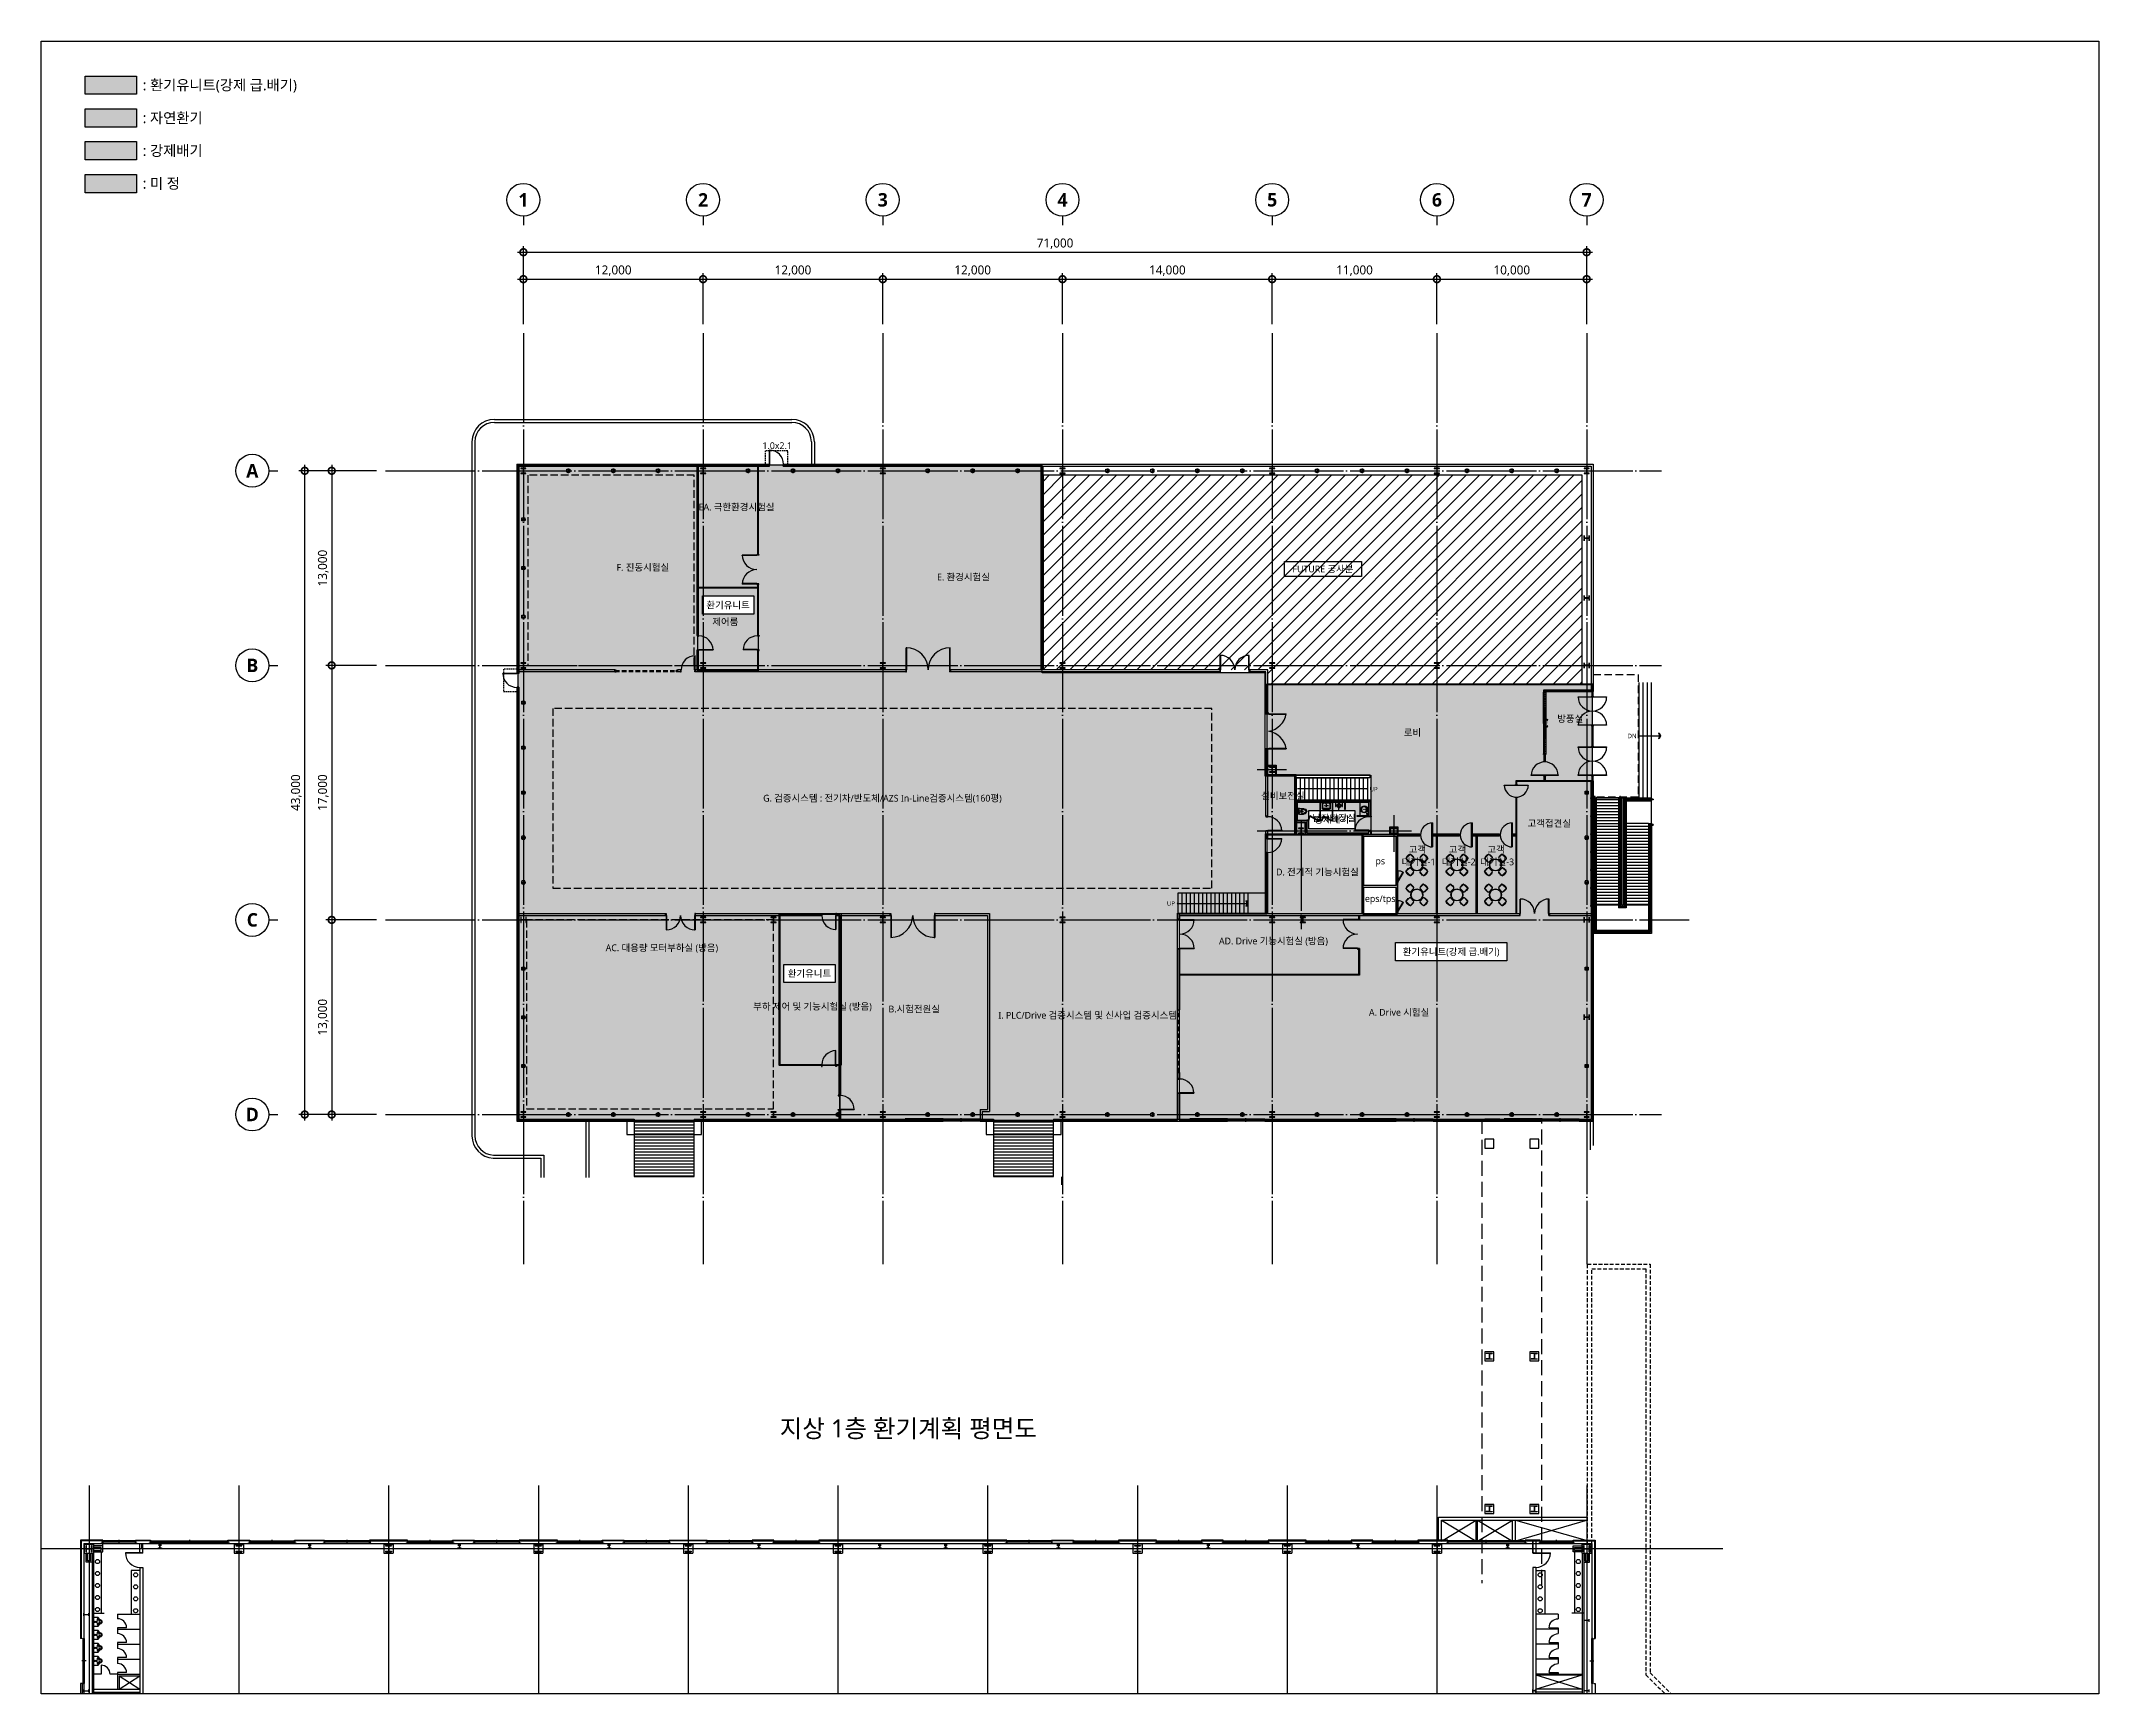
# Model space of a CAD drawing. Header units: millimetres. Extents: x -158894 to 483100, y 4200 to 114600.
# Drawn here: x 9300 to 146700, y 4200 to 114600 of the extents above; entities that cross this region are included whole.
import ezdxf
from ezdxf.enums import TextEntityAlignment as Align
from ezdxf.xclip import XClip

# ---------------------------------------------------------------- set-up
doc = ezdxf.new("R2010")
doc.units = ezdxf.units.MM
doc.header["$LTSCALE"] = 200
doc.header["$XCLIPFRAME"] = 0
for name, pattern in [('CEN-GAUN', [32.2, 30, -1, 0.2, -1]), ('CENTER', [50.8, 31.75, -6.35, 6.35, -6.35]), ('DASH', [0.35, 0.25, -0.1]), ('HID', [2.3, 1.5, -0.8]), ('HID2-GAUN', [3.75, 2.5, -1.25]), ('HIDDEN', [0.375, 0.25, -0.125]), ('HIDDENX2', [0.75, 0.5, -0.25]), ('xr-plan$0$XR-plan$0$XR-plan$0$DIVIDE', [1.25, 0.5, -0.25, 0, -0.25, 0, -0.25]), ('XR-plan(생기품질센터)$0$A31-지상01층평면도$0$$0$HIDDEN', [2, 1, -1])]:
    doc.linetypes.add(name, pattern=pattern)
doc.layers.get('DEFPOINTS').update_dxf_attribs({"color": 137})
doc.layers.add('1.설비검토', color=3, linetype='Continuous', plot=False)
doc.layers.add('TXT-1', color=137, linetype='Continuous', plot=False)
for name, color, linetype in [('AA-DWXM-STHC', 7, 'HID'), ('BA', 9, 'Continuous'), ('CEN', 15, 'CEN-GAUN'), ('DOOR-OPEN', 9, 'Continuous'), ('ELE-6', 6, 'Continuous'), ('ETC', 8, 'Continuous'), ('FUR', 8, 'HIDDEN'), ('HAT', 8, 'Continuous'), ('HID', 7, 'HIDDENX2'), ('I-FUR-B', 6, 'Continuous'), ('RM', 8, 'Continuous'), ('XREF-A-PLAN$0$DOOR-OPEN', 9, 'Continuous'), ('공동구', 8, 'HIDDEN'), ('단면선', 252, 'Continuous'), ('보조선', 252, 'Continuous'), ('입면선', 252, 'Continuous'), ('중심선', 252, 'CENTER'), ('치수', 5, 'Continuous')]:
    doc.layers.add(name, color=color, linetype=linetype)
doc.styles.add('$0$스타일1', font='malgun.ttf')
doc.styles.add('ARIAL', font='arial.ttf')
doc.styles.get("Standard").update_dxf_attribs({"font": 'malgun.ttf'})
doc.styles.add('XR-plan(생기품질센터)$0$A31-지상01층평면도$0$$0$GHS', font='')
doc.styles.add('스타일1', font='malgun.ttf')
doc.styles.add('스타일2', font='malgunbd.ttf')
doc.styles.get('XR-plan(생기품질센터)$0$A31-지상01층평면도$0$$0$GHS').set_extended_font_data('Dotum')
doc.dimstyles.new('CJA', dxfattribs={"dimscale": 300, "dimtxt": 2.7, "dimasz": 1, "dimexe": 2, "dimexo": 3, "dimgap": 1, "dimtad": 1, "dimdec": 0, "dimzin": 1, "dimdsep": 46, "dimlunit": 6, "dimtxsty": '$0$스타일1', "dimblk": 'CJDOT', "dimcen": 0.09, "dimdle": 1, "dimclrd": 256, "dimclre": 256, "dimclrt": 3, "dimadec": 0, "dimazin": 0, "dimtfac": 1, "dimtdec": 0, "dimtix": 1, "dimtmove": 2, "dimatfit": 3, "dimldrblk": 'CJDOT', "dimfxl": 1, "dimtolj": 1, "dimtzin": 1, "dimarcsym": 0})
doc.dimstyles.get("Standard").update_dxf_attribs({"dimtxt": 0.18, "dimasz": 0.18, "dimexe": 0.18, "dimexo": 0.0625, "dimgap": 0.09, "dimtad": 1, "dimzin": 0, "dimdsep": 46, "dimtxsty": 'Standard', "dimcen": 0.09, "dimadec": 0, "dimazin": 0, "dimtfac": 1, "dimtdec": 4, "dimtofl": 0, "dimtmove": 0, "dimatfit": 3, "dimfxl": 1, "dimtolj": 1, "dimtzin": 0, "dimarcsym": 0})
pattern_1 = [(0, (115135, 62350), (0, 200), [])]

msp = doc.modelspace()

# ---------------------------------------------------------------- texts
at = {"layer": '1.설비검토', "color": 2, "style": '스타일1'}
for s, height, p in [(': 환기유니트(강제 급.배기)', 700, (16086.4, 111664.6)), (': 자연환기', 700, (16086.4, 109474)), (': 강제배기', 700, (16086.4, 107283.4)), (': 미 정', 700, (16086.4, 105092.7)), ('지상 1층 환기계획 평면도', 1200, (58619.2, 21928.3))]:
    msp.add_text(s, height=height, dxfattribs=at).set_placement(p, align=Align.MIDDLE_LEFT)
for s, p in [('환기유니트', (55168.8, 76927.9)), ('강제배기', (95474.7, 62593.8)), ('환기유니트(강제 급.배기)', (103448.2, 53773.5)), ('환기유니트', (60603.1, 52321.1))]:
    msp.add_text(s, height=450, dxfattribs=at).set_placement(p, align=Align.MIDDLE_CENTER)
at = {"layer": 'BA', "style": 'XR-plan(생기품질센터)$0$A31-지상01층평면도$0$$0$GHS'}
msp.add_text('AUTO', height=30, rotation=90, dxfattribs=at).set_placement((109886.8, 69000.8))
at = {"layer": 'BA', "style": '스타일1'}
for s, p in [('DN', (115532.6, 68037.4)), ('UP', (98272.3, 64481.1)), ('UP', (84737.6, 56847.9))]:
    msp.add_text(s, height=300, dxfattribs=at).set_placement(p, align=Align.CENTER)
at = {"layer": 'RM', "style": '스타일1'}
for s, p in [('EA. 극한환경시험실', (55734.2, 83474.8)), ('F. 진동시험실', (49479.2, 79449.2)), ('E. 환경시험실', (70885.1, 78803.4)), ('FUTURE 공사분', (94889.3, 79341.2)), ('제어룸', (54986.1, 75811.9)), ('방풍실', (111406.2, 69338.4)), ('로비', (100866.1, 68414.2)), ('G. 검증시스템 : 전기차/반도체/AZS In-Line검증시스템(160평)', (65474.5, 64028.8)), ('설비보전실', (92213.7, 64183)), ('남자화장실', (95635.9, 62702)), ('고객접견실 ', (110082.4, 62348.9)), ('고객 ', (101275.5, 60605.9)), ('고객 ', (103954.4, 60605.9)), ('고객 ', (106524.9, 60605.9)), ('D. 전기적 기능시험실', (94522.5, 59096.6)), ('ps', (98716.8, 59836.4)), ('대기실-1', (101275.5, 59774)), ('대기실-2', (103954.4, 59774)), ('대기실-3', (106524.9, 59774)), ('eps/tps', (98716.8, 57322.9)), ('AC. 대용량 모터부하실 (방음)', (50749.4, 54035.5)), ('AD. Drive 기능시험실 (방음)', (91586.2, 54490, -94000)), ('부하 제어 및 기능시험실 (방음)', (60808.6, 50121.1)), ('B.시험전원실', (67600, 49945)), ('I. PLC/Drive 검증시스템 및 신사업 검증시스템', (79178.7, 49531.3)), ('A. Drive 시험실', (99975.4, 49724.3))]:
    msp.add_text(s, height=450, dxfattribs=at).set_placement(p, align=Align.MIDDLE_CENTER)
at = {"layer": 'TXT-1', "style": '스타일1'}
for s, p in [('1.0x2.1', (58446.8, 87581.7)), ('E. 환경시험실', (70885.1, 78803.4)), ('G. 검증시스템 : 전기차/반도체/AZS In-Line검증시스템(160평)', (65474.5, 64028.8))]:
    msp.add_text(s, height=450, dxfattribs=at).set_placement(p, align=Align.MIDDLE_CENTER)

# ---------------------------------------------------------------- blocks, each defined once
blk = doc.blocks.new('_DotSmall')
at = {"color": 0, "linetype": 'ByBlock', "const_width": 0.5}
blk.add_lwpolyline([(-0.0625, 0, 1), (0.0625, 0, 1)], format="xyb", close=True, dxfattribs=at)
blk = doc.blocks.new('*D38')
at = {"layer": 'BA', "lineweight": -2, "transparency": 16777216}
for p, q in [((31700, 85900), (26500, 85900)), ((26900, 42500), (26900, 86300)), ((31700, 42900), (26500, 42900))]:
    blk.add_line(p, q, dxfattribs=at)
at = {"layer": 'DEFPOINTS', "color": 0, "transparency": 16777216}
for p in [(26900, 85900), (32300, 85900), (32300, 42900)]:
    blk.add_point(p, dxfattribs=at)
at = {"layer": 'BA', "lineweight": -2, "transparency": 16777216, "xscale": 900, "yscale": 900, "zscale": 900}
for p, rotation in [((26900, 85900), 90), ((26900, 42900), 270)]:
    blk.add_blockref('_DotSmall', p, dxfattribs=dict(at, rotation=rotation))
at = {"layer": 'BA', "color": 9, "transparency": 16777216, "insert": (26340, 64400), "char_height": 600, "attachment_point": 5, "rotation": 90, "style": '$0$스타일1'}
blk.add_mtext('\\A1;43,000', dxfattribs=at)
blk = doc.blocks.new('CJDOT')
blk.add_line((-2, 0), (2, 0))
at = {"const_width": 0.5}
blk.add_lwpolyline([(-0.25, 0, 1), (0.25, 0, 1)], format="xyb", close=True, dxfattribs=at)
blk = doc.blocks.new('*D39')
at = {"layer": 'BA', "lineweight": -2, "transparency": 16777216}
for p, q in [((31700, 85900), (28300, 85900)), ((28700, 86300), (28700, 72500)), ((31700, 72900), (28300, 72900))]:
    blk.add_line(p, q, dxfattribs=at)
at = {"layer": 'DEFPOINTS', "color": 0, "transparency": 16777216}
for p in [(32300, 85900), (28700, 72900), (32300, 72900)]:
    blk.add_point(p, dxfattribs=at)
at = {"layer": 'BA', "lineweight": -2, "transparency": 16777216, "xscale": 900, "yscale": 900, "zscale": 900}
for p, rotation in [((28700, 85900), 90), ((28700, 72900), 270)]:
    blk.add_blockref('_DotSmall', p, dxfattribs=dict(at, rotation=rotation))
at = {"layer": 'BA', "color": 9, "transparency": 16777216, "insert": (28138, 79400), "char_height": 600, "attachment_point": 5, "rotation": 90, "style": '$0$스타일1'}
blk.add_mtext('\\A1;13,000', dxfattribs=at)
blk = doc.blocks.new('*D40')
at = {"layer": 'BA', "lineweight": -2, "transparency": 16777216}
for p, q in [((31700, 72900), (28300, 72900)), ((28700, 73300), (28700, 55500)), ((31700, 55900), (28300, 55900))]:
    blk.add_line(p, q, dxfattribs=at)
at = {"layer": 'DEFPOINTS', "color": 0, "transparency": 16777216}
for p in [(32300, 72900), (28700, 55900), (32300, 55900)]:
    blk.add_point(p, dxfattribs=at)
at = {"layer": 'BA', "lineweight": -2, "transparency": 16777216, "xscale": 900, "yscale": 900, "zscale": 900}
for p, rotation in [((28700, 72900), 90), ((28700, 55900), 270)]:
    blk.add_blockref('_DotSmall', p, dxfattribs=dict(at, rotation=rotation))
at = {"layer": 'BA', "color": 9, "transparency": 16777216, "insert": (28138, 64400), "char_height": 600, "attachment_point": 5, "rotation": 90, "style": '$0$스타일1'}
blk.add_mtext('\\A1;17,000', dxfattribs=at)
blk = doc.blocks.new('*D41')
at = {"layer": 'BA', "lineweight": -2, "transparency": 16777216}
for p, q in [((31700, 55900), (28300, 55900)), ((28700, 56300), (28700, 42500)), ((31700, 42900), (28300, 42900))]:
    blk.add_line(p, q, dxfattribs=at)
at = {"layer": 'DEFPOINTS', "color": 0, "transparency": 16777216}
for p in [(32300, 55900), (28700, 42900), (32300, 42900)]:
    blk.add_point(p, dxfattribs=at)
at = {"layer": 'BA', "lineweight": -2, "transparency": 16777216, "xscale": 900, "yscale": 900, "zscale": 900}
for p, rotation in [((28700, 55900), 90), ((28700, 42900), 270)]:
    blk.add_blockref('_DotSmall', p, dxfattribs=dict(at, rotation=rotation))
at = {"layer": 'BA', "color": 9, "transparency": 16777216, "insert": (28138, 49400), "char_height": 600, "attachment_point": 5, "rotation": 90, "style": '$0$스타일1'}
blk.add_mtext('\\A1;13,000', dxfattribs=at)
blk = doc.blocks.new('*D25')
at = {"layer": 'BA', "lineweight": -2, "transparency": 16777216}
for p, q in [((41100, 100500), (112900, 100500)), ((41500, 95700), (41500, 100900)), ((112500, 95700), (112500, 100900))]:
    blk.add_line(p, q, dxfattribs=at)
at = {"layer": 'DEFPOINTS', "color": 0, "transparency": 16777216}
for p in [(112500, 100500), (41500, 95100), (112500, 95100)]:
    blk.add_point(p, dxfattribs=at)
at = {"layer": 'BA', "lineweight": -2, "transparency": 16777216, "xscale": 900, "yscale": 900, "zscale": 900, "rotation": 180}
blk.add_blockref('_DotSmall', (41500, 100500), dxfattribs=at)
at = {"layer": 'BA', "lineweight": -2, "transparency": 16777216, "xscale": 900, "yscale": 900, "zscale": 900}
blk.add_blockref('_DotSmall', (112500, 100500), dxfattribs=at)
at = {"layer": 'BA', "color": 9, "transparency": 16777216, "insert": (77000, 101062), "char_height": 600, "attachment_point": 5, "style": '스타일1'}
blk.add_mtext('\\A1;71,000', dxfattribs=at)
blk = doc.blocks.new('*D26')
at = {"layer": 'BA', "lineweight": -2, "transparency": 16777216}
for p, q in [((102500, 95700), (102500, 99100)), ((112500, 95700), (112500, 99100)), ((102100, 98700), (112900, 98700))]:
    blk.add_line(p, q, dxfattribs=at)
at = {"layer": 'DEFPOINTS', "color": 0, "transparency": 16777216}
for p in [(112500, 98700), (102500, 95100), (112500, 95100)]:
    blk.add_point(p, dxfattribs=at)
at = {"layer": 'BA', "lineweight": -2, "transparency": 16777216, "xscale": 900, "yscale": 900, "zscale": 900, "rotation": 180}
blk.add_blockref('_DotSmall', (102500, 98700), dxfattribs=at)
at = {"layer": 'BA', "lineweight": -2, "transparency": 16777216, "xscale": 900, "yscale": 900, "zscale": 900}
blk.add_blockref('_DotSmall', (112500, 98700), dxfattribs=at)
at = {"layer": 'BA', "color": 9, "transparency": 16777216, "insert": (107500, 99262), "char_height": 600, "attachment_point": 5, "style": '스타일1'}
blk.add_mtext('\\A1;10,000', dxfattribs=at)
blk = doc.blocks.new('*D27')
at = {"layer": 'BA', "lineweight": -2, "transparency": 16777216}
for p, q in [((91500, 95700), (91500, 99100)), ((102500, 95700), (102500, 99100)), ((91100, 98700), (102900, 98700))]:
    blk.add_line(p, q, dxfattribs=at)
at = {"layer": 'DEFPOINTS', "color": 0, "transparency": 16777216}
for p in [(102500, 98700), (91500, 95100), (102500, 95100)]:
    blk.add_point(p, dxfattribs=at)
at = {"layer": 'BA', "lineweight": -2, "transparency": 16777216, "xscale": 900, "yscale": 900, "zscale": 900, "rotation": 180}
blk.add_blockref('_DotSmall', (91500, 98700), dxfattribs=at)
at = {"layer": 'BA', "lineweight": -2, "transparency": 16777216, "xscale": 900, "yscale": 900, "zscale": 900}
blk.add_blockref('_DotSmall', (102500, 98700), dxfattribs=at)
at = {"layer": 'BA', "color": 9, "transparency": 16777216, "insert": (97000, 99262), "char_height": 600, "attachment_point": 5, "style": '스타일1'}
blk.add_mtext('\\A1;11,000', dxfattribs=at)
blk = doc.blocks.new('*D28')
at = {"layer": 'BA', "lineweight": -2, "transparency": 16777216}
for p, q in [((77500, 95700), (77500, 99100)), ((91500, 95700), (91500, 99100)), ((77100, 98700), (91900, 98700))]:
    blk.add_line(p, q, dxfattribs=at)
at = {"layer": 'DEFPOINTS', "color": 0, "transparency": 16777216}
for p in [(91500, 98700), (77500, 95100), (91500, 95100)]:
    blk.add_point(p, dxfattribs=at)
at = {"layer": 'BA', "lineweight": -2, "transparency": 16777216, "xscale": 900, "yscale": 900, "zscale": 900, "rotation": 180}
blk.add_blockref('_DotSmall', (77500, 98700), dxfattribs=at)
at = {"layer": 'BA', "lineweight": -2, "transparency": 16777216, "xscale": 900, "yscale": 900, "zscale": 900}
blk.add_blockref('_DotSmall', (91500, 98700), dxfattribs=at)
at = {"layer": 'BA', "color": 9, "transparency": 16777216, "insert": (84500, 99262), "char_height": 600, "attachment_point": 5, "style": '스타일1'}
blk.add_mtext('\\A1;14,000', dxfattribs=at)
blk = doc.blocks.new('*D29')
at = {"layer": 'BA', "lineweight": -2, "transparency": 16777216}
for p, q in [((65500, 95700), (65500, 99100)), ((77500, 95700), (77500, 99100)), ((65100, 98700), (77900, 98700))]:
    blk.add_line(p, q, dxfattribs=at)
at = {"layer": 'DEFPOINTS', "color": 0, "transparency": 16777216}
for p in [(77500, 98700), (65500, 95100), (77500, 95100)]:
    blk.add_point(p, dxfattribs=at)
at = {"layer": 'BA', "lineweight": -2, "transparency": 16777216, "xscale": 900, "yscale": 900, "zscale": 900, "rotation": 180}
blk.add_blockref('_DotSmall', (65500, 98700), dxfattribs=at)
at = {"layer": 'BA', "lineweight": -2, "transparency": 16777216, "xscale": 900, "yscale": 900, "zscale": 900}
blk.add_blockref('_DotSmall', (77500, 98700), dxfattribs=at)
at = {"layer": 'BA', "color": 9, "transparency": 16777216, "insert": (71500, 99262), "char_height": 600, "attachment_point": 5, "style": '스타일1'}
blk.add_mtext('\\A1;12,000', dxfattribs=at)
blk = doc.blocks.new('*D30')
at = {"layer": 'BA', "lineweight": -2, "transparency": 16777216}
for p, q in [((53500, 95700), (53500, 99100)), ((65500, 95700), (65500, 99100)), ((53100, 98700), (65900, 98700))]:
    blk.add_line(p, q, dxfattribs=at)
at = {"layer": 'DEFPOINTS', "color": 0, "transparency": 16777216}
for p in [(65500, 98700), (53500, 95100), (65500, 95100)]:
    blk.add_point(p, dxfattribs=at)
at = {"layer": 'BA', "lineweight": -2, "transparency": 16777216, "xscale": 900, "yscale": 900, "zscale": 900, "rotation": 180}
blk.add_blockref('_DotSmall', (53500, 98700), dxfattribs=at)
at = {"layer": 'BA', "lineweight": -2, "transparency": 16777216, "xscale": 900, "yscale": 900, "zscale": 900}
blk.add_blockref('_DotSmall', (65500, 98700), dxfattribs=at)
at = {"layer": 'BA', "color": 9, "transparency": 16777216, "insert": (59500, 99262), "char_height": 600, "attachment_point": 5, "style": '스타일1'}
blk.add_mtext('\\A1;12,000', dxfattribs=at)
blk = doc.blocks.new('*D31')
at = {"layer": 'BA', "lineweight": -2, "transparency": 16777216}
for p, q in [((41500, 95700), (41500, 99100)), ((53500, 95700), (53500, 99100)), ((41100, 98700), (53900, 98700))]:
    blk.add_line(p, q, dxfattribs=at)
at = {"layer": 'DEFPOINTS', "color": 0, "transparency": 16777216}
for p in [(53500, 98700), (41500, 95100), (53500, 95100)]:
    blk.add_point(p, dxfattribs=at)
at = {"layer": 'BA', "lineweight": -2, "transparency": 16777216, "xscale": 900, "yscale": 900, "zscale": 900, "rotation": 180}
blk.add_blockref('_DotSmall', (41500, 98700), dxfattribs=at)
at = {"layer": 'BA', "lineweight": -2, "transparency": 16777216, "xscale": 900, "yscale": 900, "zscale": 900}
blk.add_blockref('_DotSmall', (53500, 98700), dxfattribs=at)
at = {"layer": 'BA', "color": 9, "transparency": 16777216, "insert": (47500, 99262), "char_height": 600, "attachment_point": 5, "style": '스타일1'}
blk.add_mtext('\\A1;12,000', dxfattribs=at)
blk = doc.blocks.new('1')
blk.add_line((0, 600), (0, 0))
blk.add_circle((0, 1700), 1100)
at = {"style": '스타일2'}
blk.add_attdef('X', text='', height=900, dxfattribs=at).set_placement((0, 1700), align=Align.MIDDLE)
blk = doc.blocks.new('화장실')
at = {"layer": '입면선', "color": 252, "ltscale": 200}
for p, q in [((-1500, 0), (0, 0)), ((-1500, 0), (-1500, -292)), ((0, 0), (0, -1000)), ((-1500, -892), (-1500, -1000)), ((-900, -892), (-1500, -892)), ((-1500, -1000), (0, -1000))]:
    blk.add_line(p, q, dxfattribs=at)
blk.add_arc((-1500, -892), 600, 0, 90, dxfattribs=at)
blk = doc.blocks.new('남소변기')
at = {"layer": '입면선', "ltscale": 200}
for p, q in [((0, 285), (0, 142)), ((150, 285), (0, 285)), ((0, 142), (0, 0)), ((15, 30), (0, 30)), ((0, 15), (78, 15)), ((0, 0), (0, -142)), ((15, -30), (15, 30)), ((147, 15), (210, 15)), ((315, 285), (150, 285)), ((210, 30), (218, 30)), ((210, -30), (210, 30)), ((218, 30), (218, -30)), ((270, 225), (292, 225)), ((292, 225), (315, 225)), ((315, 255), (315, 285)), ((315, 225), (315, 255)), ((0, -15), (78, -15)), ((0, -30), (15, -30)), ((0, -142), (0, -285)), ((0, -285), (150, -285)), ((147, -15), (210, -15)), ((150, -285), (315, -285)), ((218, -30), (210, -30)), ((292, -225), (270, -225)), ((315, -225), (292, -225)), ((315, -255), (315, -225)), ((315, -285), (315, -255))]:
    blk.add_line(p, q, dxfattribs=at)
blk.add_circle((112, 0), 37.5, dxfattribs=at)
for centre, radius, start, end in [((2091, -128), 1870, 173.53631, 176.07483), ((2091, 128), 1870, 183.92517, 186.46369), ((741, 58), 509, 162.68677, 177.29727), ((278, 0), 128, 251.9686, 108.0314), ((281, 199), 27.7, 112.5, 157.5), ((595, 481), 435, 218.5584, 225), ((372, 258), 120, 225, 237.28538), ((1449, 1934), 2111, 237.28538, 239.03624), ((745, 435), 456, 199.26161, 204.34121), ((1050, 695), 847, 211.86106, 215.51908), ((632, 503), 405, 227.81561, 238.4446), ((500, 353), 268, 239.03624, 243.95283), ((603, 563), 502, 243.95283, 248.62608), ((739, 721), 648, 240.46772, 246.40218), ((301, -207), 326, 62.82337, 68.62608), ((323, -165), 278, 59.03624, 62.82337), ((193, -381), 530, 56.29478, 59.03624), ((161, -375), 595, 51.3557, 57.56894), ((439, -12), 86.9, 45, 56.29478), ((365, -87), 192, 37.41309, 45), ((496, 13), 27.7, 14.03624, 37.41309), ((436, -2), 88.7, 1.04163, 14.03624), ((436, 2), 88.7, 345.96376, 358.95837), ((364, -41), 214, 21.62004, 37.86972), ((374, -20), 197, 5.75321, 16.86666), ((741, -58), 509, 182.70273, 197.31323), ((595, -481), 435, 135, 141.4416), ((281, -199), 27.7, 202.5, 247.5), ((372, -258), 120, 122.71462, 135), ((1449, -1934), 2111, 120.96376, 122.71462), ((745, -435), 456, 155.65879, 160.73839), ((1050, -695), 847, 144.48092, 148.13894), ((632, -503), 405, 121.5554, 132.18439), ((500, -353), 268, 116.04717, 120.96376), ((603, -563), 502, 111.37392, 116.04717), ((301, 207), 326, 291.37392, 297.17663), ((739, -721), 648, 113.59782, 119.53228), ((323, 165), 278, 297.17663, 300.96376), ((193, 381), 530, 300.96376, 303.70522), ((161, 375), 595, 302.43106, 308.6443), ((439, 12), 86.9, 303.70522, 315), ((365, 87), 192, 315, 322.58691), ((496, -13), 27.7, 322.58691, 345.96376), ((364, 41), 214, 322.13028, 338.37996), ((374, 20), 197, 343.13334, 354.24679)]:
    blk.add_arc(centre, radius, start, end, dxfattribs=at)
blk = doc.blocks.new('I-Center 1층 평면도')
at = {"layer": '공동구', "ltscale": 5}
for p, q in [((50, 350), (50, 19000)), ((50, 19000), (4250, 19000)), ((350, 350), (350, 18700)), ((350, 18700), (3950, 18700)), ((3950, 18700), (3950, -8424)), ((4250, 19000), (4250, -8300)), ((3950, -8424), (6650, -11124)), ((4250, -8300), (6950, -11000)), ((6650, -11124), (6650, -13876)), ((6950, -11000), (6950, -14000)), ((3950, -16576), (6650, -13876)), ((4250, -16700), (6950, -14000)), ((3950, -16576), (3950, -33950)), ((4250, -16700), (4250, -33826)), ((3950, -33950), (6650, -36650)), ((4250, -33826), (6774, -36350)), ((6650, -36650), (9000, -36650)), ((6774, -36350), (9000, -36350)), ((3950, -44500), (6750, -41700)), ((4250, -44624), (6874, -42000)), ((6750, -41700), (9000, -41700)), ((6874, -42000), (9000, -42000)), ((3950, -44500), (3950, -71576)), ((4250, -44624), (4250, -71576))]:
    blk.add_line(p, q, dxfattribs=at)
at = {"layer": '단면선', "ltscale": 100}
for p, q in [((-100204, -214), (-100204, 214)), ((-100204, 214), (-100169, 214)), ((-100169, 32), (-100169, 214)), ((-100147, 10), (-99854, 10)), ((-99832, 32), (-99832, 214)), ((-99832, 214), (-99797, 214)), ((-99797, -214), (-99797, 214)), ((-96575, 350), (-96575, 339)), ((-96575, 350), (-96400, 350)), ((-96575, 339), (-96505, 339)), ((-96575, 11), (-96575, 0)), ((-96575, 11), (-96505, 11)), ((-96491, 325), (-96491, 25)), ((-96484, 325), (-96484, 25)), ((-96470, 339), (-96400, 339)), ((-96470, 11), (-96400, 11)), ((-96400, 350), (-96400, 339)), ((-96400, 11), (-96400, 0)), ((-90202, 207), (-90202, 179)), ((-90202, 207), (-89798, 207)), ((-90202, 179), (-90031, 179)), ((-90009, 157), (-90009, -157)), ((-89991, 157), (-89991, -157)), ((-89969, 179), (-89798, 179)), ((-89798, 207), (-89798, 179)), ((-80203, 207), (-80203, 179)), ((-80203, 207), (-79798, 207)), ((-80203, 179), (-80031, 179)), ((-80009, 157), (-80009, -157)), ((-79991, 157), (-79991, -157)), ((-79969, 179), (-79798, 179)), ((-79798, 207), (-79798, 179)), ((-70202, 207), (-70202, 179)), ((-70202, 207), (-69797, 207)), ((-70202, 179), (-70031, 179)), ((-70009, 157), (-70009, -157)), ((-69991, 157), (-69991, -157)), ((-69969, 179), (-69797, 179)), ((-69797, 207), (-69797, 179)), ((-60202, 207), (-60202, 179)), ((-60202, 207), (-59797, 207)), ((-60202, 179), (-60031, 179)), ((-60009, 157), (-60009, -157)), ((-59991, 157), (-59991, -157)), ((-59969, 179), (-59797, 179)), ((-59797, 207), (-59797, 179)), ((-50202, 207), (-50202, 179)), ((-50202, 207), (-49797, 207)), ((-50202, 179), (-50031, 179)), ((-50009, 157), (-50009, -157)), ((-49991, 157), (-49991, -157)), ((-49969, 179), (-49797, 179)), ((-49797, 207), (-49797, 179)), ((-40202, 207), (-40202, 179)), ((-40202, 207), (-39797, 207)), ((-40202, 179), (-40031, 179)), ((-40009, 157), (-40009, -157)), ((-39991, 157), (-39991, -157)), ((-39969, 179), (-39797, 179)), ((-39797, 207), (-39797, 179)), ((-30202, 216), (-30202, 188)), ((-30202, 216), (-29797, 216)), ((-30202, 188), (-30031, 188)), ((-30009, 166), (-30009, -148)), ((-29991, 166), (-29991, -148)), ((-29969, 188), (-29797, 188)), ((-29797, 216), (-29797, 188)), ((-20202, 207), (-20202, 179)), ((-20202, 207), (-19797, 207)), ((-20202, 179), (-20031, 179)), ((-20009, 157), (-20009, -157)), ((-19991, 157), (-19991, -157)), ((-19969, 179), (-19797, 179)), ((-19797, 207), (-19797, 179)), ((-10202, 207), (-10202, 179)), ((-10202, 207), (-9797, 207)), ((-10202, 179), (-10031, 179)), ((-10009, 157), (-10009, -157)), ((-9991, 157), (-9991, -157)), ((-9969, 179), (-9797, 179)), ((-9797, 207), (-9797, 179)), ((-204, -214), (-204, 214)), ((-204, 214), (-169, 214)), ((-169, 32), (-169, 214)), ((-147, 10), (146, 10)), ((168, 32), (168, 214)), ((168, 214), (203, 214)), ((203, -214), (203, 214)), ((-100204, -214), (-100169, -214)), ((-100169, -214), (-100169, -32)), ((-100147, -10), (-99854, -10)), ((-99832, -214), (-99832, -32)), ((-99832, -214), (-99797, -214)), ((-96575, 0), (-96400, 0)), ((-90202, -179), (-90202, -207)), ((-90202, -179), (-90031, -179)), ((-90202, -207), (-89798, -207)), ((-89969, -179), (-89798, -179)), ((-89798, -179), (-89798, -207)), ((-80203, -179), (-80203, -207)), ((-80203, -179), (-80031, -179)), ((-80203, -207), (-79798, -207)), ((-79969, -179), (-79798, -179)), ((-79798, -179), (-79798, -207)), ((-70202, -179), (-70202, -207)), ((-70202, -179), (-70031, -179)), ((-70202, -207), (-69797, -207)), ((-69969, -179), (-69797, -179)), ((-69797, -179), (-69797, -207)), ((-60202, -179), (-60202, -207)), ((-60202, -179), (-60031, -179)), ((-60202, -207), (-59797, -207)), ((-59969, -179), (-59797, -179)), ((-59797, -179), (-59797, -207)), ((-50202, -179), (-50202, -207)), ((-50202, -179), (-50031, -179)), ((-50202, -207), (-49797, -207)), ((-49969, -179), (-49797, -179)), ((-49797, -179), (-49797, -207)), ((-40202, -179), (-40202, -207)), ((-40202, -179), (-40031, -179)), ((-40202, -207), (-39797, -207)), ((-39969, -179), (-39797, -179)), ((-39797, -179), (-39797, -207)), ((-30202, -170), (-30202, -198)), ((-30202, -170), (-30031, -170)), ((-30202, -198), (-29797, -198)), ((-29969, -170), (-29797, -170)), ((-29797, -170), (-29797, -198)), ((-20202, -179), (-20202, -207)), ((-20202, -179), (-20031, -179)), ((-20202, -207), (-19797, -207)), ((-19969, -179), (-19797, -179)), ((-19797, -179), (-19797, -207)), ((-10202, -179), (-10202, -207)), ((-10202, -179), (-10031, -179)), ((-10202, -207), (-9797, -207)), ((-9969, -179), (-9797, -179)), ((-9797, -179), (-9797, -207)), ((-204, -214), (-169, -214)), ((-169, -214), (-169, -32)), ((-147, -10), (146, -10)), ((168, -214), (168, -32)), ((168, -214), (203, -214)), ((-100350, -4312), (-100339, -4312)), ((-100350, -4487), (-100350, -4312)), ((-100350, -4487), (-100339, -4487)), ((-100339, -4382), (-100339, -4312)), ((-100339, -4487), (-100339, -4417)), ((-100325, -4396), (-100025, -4396)), ((-100325, -4403), (-100025, -4403)), ((-100011, -4382), (-100011, -4312)), ((-100011, -4312), (-100000, -4312)), ((-100011, -4487), (-100011, -4417)), ((-100011, -4487), (-100000, -4487)), ((-100000, -4487), (-100000, -4312)), ((-164, -4713), (-175, -4713)), ((-175, -4888), (-175, -4713)), ((-164, -4888), (-175, -4888)), ((-164, -4783), (-164, -4713)), ((-164, -4888), (-164, -4818)), ((150, -4797), (-150, -4797)), ((150, -4804), (-150, -4804)), ((164, -4783), (164, -4713)), ((175, -4713), (164, -4713)), ((164, -4888), (164, -4818)), ((175, -4888), (164, -4888)), ((175, -4888), (175, -4713)), ((-100350, -9413), (-100339, -9413)), ((-100350, -9588), (-100350, -9413)), ((-100350, -9588), (-100339, -9588)), ((-100339, -9483), (-100339, -9413)), ((-100339, -9588), (-100339, -9518)), ((-100325, -9497), (-100025, -9497)), ((-100325, -9504), (-100025, -9504)), ((-100011, -9483), (-100011, -9413)), ((-100011, -9413), (-100000, -9413)), ((-100011, -9588), (-100011, -9518)), ((-100011, -9588), (-100000, -9588)), ((-100000, -9588), (-100000, -9413)), ((-3588, -9404), (-3600, -9404)), ((-3600, -9604), (-3600, -9404)), ((-3588, -9604), (-3600, -9604)), ((-3588, -9487), (-3588, -9404)), ((-3588, -9604), (-3588, -9521)), ((-3425, -9500), (-3575, -9500)), ((-3425, -9508), (-3575, -9508)), ((-3412, -9487), (-3412, -9404)), ((-3400, -9404), (-3412, -9404)), ((-3412, -9604), (-3412, -9521)), ((-3400, -9604), (-3412, -9604)), ((-3400, -9604), (-3400, -9404)), ((-164, -9413), (-175, -9413)), ((-175, -9588), (-175, -9413)), ((-164, -9588), (-175, -9588)), ((-164, -9483), (-164, -9413)), ((-164, -9588), (-164, -9518)), ((150, -9497), (-150, -9497)), ((150, -9504), (-150, -9504)), ((164, -9483), (164, -9413)), ((175, -9413), (164, -9413)), ((164, -9588), (164, -9518)), ((175, -9588), (164, -9588)), ((175, -9588), (175, -9413)), ((-100229, -15208), (-100229, -14791)), ((-100229, -14791), (-100179, -14791)), ((-100179, -14963), (-100179, -14791)), ((-100179, -15208), (-100179, -15037)), ((-100157, -14985), (-99843, -14985)), ((-100157, -15015), (-99843, -15015)), ((-99821, -14963), (-99821, -14791)), ((-99821, -14791), (-99771, -14791)), ((-99821, -15208), (-99821, -15037)), ((-99771, -15208), (-99771, -14791)), ((-96600, -14900), (-96588, -14900)), ((-96600, -15100), (-96600, -14900)), ((-96600, -15100), (-96588, -15100)), ((-96588, -14983), (-96588, -14900)), ((-96588, -15100), (-96588, -15017)), ((-96575, -14996), (-96425, -14996)), ((-96575, -15004), (-96425, -15004)), ((-96412, -14983), (-96412, -14900)), ((-96412, -14900), (-96400, -14900)), ((-96412, -15100), (-96412, -15017)), ((-96412, -15100), (-96400, -15100)), ((-96400, -15100), (-96400, -14900)), ((-94493, -14900), (-94481, -14900)), ((-94493, -15100), (-94493, -14900)), ((-94493, -15100), (-94481, -15100)), ((-94481, -14983), (-94481, -14900)), ((-94481, -15100), (-94481, -15017)), ((-94468, -14996), (-94318, -14996)), ((-94468, -15004), (-94318, -15004)), ((-94305, -14983), (-94305, -14900)), ((-94305, -14900), (-94293, -14900)), ((-94305, -15100), (-94305, -15017)), ((-94305, -15100), (-94293, -15100)), ((-94293, -15100), (-94293, -14900)), ((-90208, -14771), (-90208, -14821)), ((-90208, -14771), (-89792, -14771)), ((-90208, -14821), (-90037, -14821)), ((-90015, -14843), (-90015, -15157)), ((-89985, -14843), (-89985, -15157)), ((-89963, -14821), (-89792, -14821)), ((-89792, -14771), (-89792, -14821)), ((-80208, -14771), (-80208, -14821)), ((-80208, -14771), (-79792, -14771)), ((-80208, -14821), (-80037, -14821)), ((-80015, -14843), (-80015, -15157)), ((-79985, -14843), (-79985, -15157)), ((-79963, -14821), (-79792, -14821)), ((-79792, -14771), (-79792, -14821)), ((-70208, -14771), (-70208, -14821)), ((-70208, -14771), (-69792, -14771)), ((-70208, -14821), (-70037, -14821)), ((-70015, -14843), (-70015, -15157)), ((-69985, -14843), (-69985, -15157)), ((-69963, -14821), (-69792, -14821)), ((-69792, -14771), (-69792, -14821)), ((-60208, -14771), (-60208, -14821)), ((-60208, -14771), (-59792, -14771)), ((-60208, -14821), (-60037, -14821)), ((-60015, -14843), (-60015, -15157)), ((-59985, -14843), (-59985, -15157)), ((-59963, -14821), (-59792, -14821)), ((-59792, -14771), (-59792, -14821)), ((-50208, -14771), (-50208, -14821)), ((-50208, -14771), (-49792, -14771)), ((-50208, -14821), (-50037, -14821)), ((-50015, -14843), (-50015, -15157)), ((-49985, -14843), (-49985, -15157)), ((-49963, -14821), (-49792, -14821)), ((-49792, -14771), (-49792, -14821)), ((-40208, -14771), (-40208, -14821)), ((-40208, -14771), (-39792, -14771)), ((-40208, -14821), (-40037, -14821)), ((-40015, -14843), (-40015, -15157)), ((-39985, -14843), (-39985, -15157)), ((-39963, -14821), (-39792, -14821)), ((-39792, -14771), (-39792, -14821)), ((-30208, -14771), (-30208, -14821)), ((-30208, -14821), (-30037, -14821)), ((-30015, -14843), (-30015, -15157)), ((-29985, -14843), (-29985, -15157)), ((-29963, -14821), (-29792, -14821)), ((-29792, -14771), (-29792, -14821)), ((-20208, -14771), (-20208, -14821)), ((-20208, -14771), (-19792, -14771)), ((-20208, -14821), (-20037, -14821)), ((-20015, -14843), (-20015, -15157)), ((-19985, -14843), (-19985, -15157)), ((-19963, -14821), (-19792, -14821)), ((-19792, -14771), (-19792, -14821)), ((-10208, -14771), (-10208, -14821)), ((-10208, -14771), (-9792, -14771)), ((-10208, -14821), (-10037, -14821)), ((-10015, -14843), (-10015, -15157)), ((-9985, -14843), (-9985, -15157)), ((-9963, -14821), (-9792, -14821)), ((-9792, -14771), (-9792, -14821)), ((-3370, -15000), (-3630, -15000)), ((-3588, -14900), (-3600, -14900)), ((-3600, -15100), (-3600, -14900)), ((-3588, -15100), (-3600, -15100)), ((-3588, -14983), (-3588, -14900)), ((-3588, -15100), (-3588, -15017)), ((-3425, -14996), (-3575, -14996)), ((-3425, -15004), (-3575, -15004)), ((-3412, -14983), (-3412, -14900)), ((-3400, -14900), (-3412, -14900)), ((-3412, -15100), (-3412, -15017)), ((-3400, -15100), (-3412, -15100)), ((-3400, -15100), (-3400, -14900)), ((-229, -15208), (-229, -14791)), ((-229, -14791), (-179, -14791)), ((-179, -14963), (-179, -14791)), ((-179, -15208), (-179, -15037)), ((-157, -14985), (157, -14985)), ((-157, -15015), (157, -15015)), ((179, -14963), (179, -14791)), ((179, -14791), (229, -14791)), ((179, -15208), (179, -15037)), ((229, -15208), (229, -14791)), ((-100229, -15208), (-100179, -15208)), ((-99821, -15208), (-99771, -15208)), ((-90208, -15179), (-90208, -15229)), ((-90208, -15179), (-90037, -15179)), ((-90208, -15229), (-89792, -15229)), ((-89963, -15179), (-89792, -15179)), ((-89792, -15179), (-89792, -15229)), ((-80208, -15179), (-80208, -15229)), ((-80208, -15179), (-80037, -15179)), ((-80208, -15229), (-79792, -15229)), ((-79963, -15179), (-79792, -15179)), ((-79792, -15179), (-79792, -15229)), ((-70208, -15179), (-70208, -15229)), ((-70208, -15179), (-70037, -15179)), ((-70208, -15229), (-69792, -15229)), ((-69963, -15179), (-69792, -15179)), ((-69792, -15179), (-69792, -15229)), ((-60208, -15179), (-60208, -15229)), ((-60208, -15179), (-60037, -15179)), ((-60208, -15229), (-59792, -15229)), ((-59963, -15179), (-59792, -15179)), ((-59792, -15179), (-59792, -15229)), ((-50208, -15179), (-50208, -15229)), ((-50208, -15179), (-50037, -15179)), ((-50208, -15229), (-49792, -15229)), ((-49963, -15179), (-49792, -15179)), ((-49792, -15179), (-49792, -15229)), ((-40208, -15179), (-40208, -15229)), ((-40208, -15179), (-40037, -15179)), ((-40208, -15229), (-39792, -15229)), ((-39963, -15179), (-39792, -15179)), ((-39792, -15179), (-39792, -15229)), ((-30208, -15179), (-30208, -15229)), ((-30208, -15179), (-30037, -15179)), ((-30208, -15229), (-29792, -15229)), ((-29963, -15179), (-29792, -15179)), ((-29792, -15179), (-29792, -15229)), ((-20208, -15179), (-20208, -15229)), ((-20208, -15179), (-20037, -15179)), ((-20208, -15229), (-19792, -15229)), ((-19963, -15179), (-19792, -15179)), ((-19792, -15179), (-19792, -15229)), ((-10208, -15179), (-10208, -15229)), ((-10208, -15179), (-10037, -15179)), ((-10208, -15229), (-9792, -15229)), ((-9963, -15179), (-9792, -15179)), ((-9792, -15179), (-9792, -15229)), ((-229, -15208), (-179, -15208)), ((179, -15208), (229, -15208)), ((-100175, -19713), (-100164, -19713)), ((-100175, -19888), (-100175, -19713)), ((-100175, -19888), (-100164, -19888)), ((-100164, -19783), (-100164, -19713)), ((-100164, -19888), (-100164, -19818)), ((-100150, -19797), (-99850, -19797)), ((-100150, -19804), (-99850, -19804)), ((-99836, -19783), (-99836, -19713)), ((-99836, -19713), (-99825, -19713)), ((-99836, -19888), (-99836, -19818)), ((-99836, -19888), (-99825, -19888)), ((-99825, -19888), (-99825, -19713)), ((11, -19713), (0, -19713)), ((0, -19888), (0, -19713)), ((11, -19888), (0, -19888)), ((11, -19783), (11, -19713)), ((11, -19888), (11, -19818)), ((325, -19797), (25, -19797)), ((325, -19804), (25, -19804)), ((339, -19783), (339, -19713)), ((350, -19713), (339, -19713)), ((339, -19888), (339, -19818)), ((350, -19888), (339, -19888)), ((350, -19888), (350, -19713)), ((-100350, -24413), (-100339, -24413)), ((-100350, -24588), (-100350, -24413)), ((-100350, -24588), (-100339, -24588)), ((-100339, -24483), (-100339, -24413)), ((-100339, -24588), (-100339, -24518)), ((-100325, -24497), (-100025, -24497)), ((-100325, -24504), (-100025, -24504)), ((-100011, -24483), (-100011, -24413)), ((-100011, -24413), (-100000, -24413)), ((-100011, -24588), (-100011, -24518)), ((-100011, -24588), (-100000, -24588)), ((-100000, -24588), (-100000, -24413)), ((-164, -24413), (-175, -24413)), ((-175, -24588), (-175, -24413)), ((-164, -24588), (-175, -24588)), ((-164, -24483), (-164, -24413)), ((-164, -24588), (-164, -24518)), ((150, -24497), (-150, -24497)), ((150, -24504), (-150, -24504)), ((164, -24483), (164, -24413)), ((175, -24413), (164, -24413)), ((164, -24588), (164, -24518)), ((175, -24588), (164, -24588)), ((175, -24588), (175, -24413)), ((-100100, -26500), (-100088, -26500)), ((-100100, -26700), (-100100, -26500)), ((-100100, -26700), (-100088, -26700)), ((-100088, -26583), (-100088, -26500)), ((-100088, -26700), (-100088, -26617)), ((-100075, -26596), (-99925, -26596)), ((-100075, -26604), (-99925, -26604)), ((-99912, -26583), (-99912, -26500)), ((-99912, -26500), (-99900, -26500)), ((-99912, -26700), (-99912, -26617)), ((-99912, -26700), (-99900, -26700)), ((-99900, -26700), (-99900, -26500)), ((-96600, -26500), (-96588, -26500)), ((-96600, -26700), (-96600, -26500)), ((-96600, -26700), (-96588, -26700)), ((-96588, -26583), (-96588, -26500)), ((-96588, -26700), (-96588, -26617)), ((-96575, -26596), (-96425, -26596)), ((-96575, -26604), (-96425, -26604)), ((-96412, -26583), (-96412, -26500)), ((-96412, -26500), (-96400, -26500)), ((-96412, -26700), (-96412, -26617)), ((-96412, -26700), (-96400, -26700)), ((-96400, -26700), (-96400, -26500)), ((-3588, -26500), (-3600, -26500)), ((-3600, -26700), (-3600, -26500)), ((-3588, -26700), (-3600, -26700)), ((-3588, -26583), (-3588, -26500)), ((-3588, -26700), (-3588, -26617)), ((-3425, -26596), (-3575, -26596)), ((-3425, -26604), (-3575, -26604)), ((-3412, -26583), (-3412, -26500)), ((-3400, -26500), (-3412, -26500)), ((-3412, -26700), (-3412, -26617)), ((-3400, -26700), (-3412, -26700)), ((-3400, -26700), (-3400, -26500)), ((-88, -26500), (-100, -26500)), ((-100, -26700), (-100, -26500)), ((-88, -26700), (-100, -26700)), ((-88, -26583), (-88, -26500)), ((-88, -26700), (-88, -26617)), ((75, -26596), (-75, -26596)), ((75, -26604), (-75, -26604)), ((88, -26583), (88, -26500)), ((100, -26500), (88, -26500)), ((88, -26700), (88, -26617)), ((100, -26700), (88, -26700)), ((100, -26700), (100, -26500)), ((-100229, -30208), (-100229, -29792)), ((-100229, -29792), (-100179, -29792)), ((-100229, -30208), (-100179, -30208)), ((-100179, -29963), (-100179, -29792)), ((-100179, -30208), (-100179, -30037)), ((-100157, -29985), (-99843, -29985)), ((-100157, -30015), (-99843, -30015)), ((-99821, -29963), (-99821, -29792)), ((-99821, -29792), (-99771, -29792)), ((-99821, -30208), (-99821, -30037)), ((-99821, -30208), (-99771, -30208)), ((-99771, -30208), (-99771, -29792)), ((-96600, -29900), (-96588, -29900)), ((-96600, -30100), (-96600, -29900)), ((-96600, -30100), (-96588, -30100)), ((-96588, -29983), (-96588, -29900)), ((-96588, -30100), (-96588, -30017)), ((-96575, -29996), (-96425, -29996)), ((-96575, -30004), (-96425, -30004)), ((-96412, -29983), (-96412, -29900)), ((-96412, -29900), (-96400, -29900)), ((-96412, -30100), (-96412, -30017)), ((-96412, -30100), (-96400, -30100)), ((-96400, -30100), (-96400, -29900)), ((-90208, -29771), (-90208, -29821)), ((-90208, -29771), (-89792, -29771)), ((-90208, -29821), (-90037, -29821)), ((-90208, -30179), (-90208, -30229)), ((-90208, -30179), (-90037, -30179)), ((-90015, -29843), (-90015, -30157)), ((-89985, -29843), (-89985, -30157)), ((-89963, -29821), (-89792, -29821)), ((-89963, -30179), (-89792, -30179)), ((-89792, -29771), (-89792, -29821)), ((-89792, -30179), (-89792, -30229)), ((-80208, -29771), (-80208, -29821)), ((-80208, -29771), (-79792, -29771)), ((-80208, -29821), (-80037, -29821)), ((-80208, -30179), (-80208, -30229)), ((-80208, -30179), (-80037, -30179)), ((-80015, -29843), (-80015, -30157)), ((-79985, -29843), (-79985, -30157)), ((-79963, -29821), (-79792, -29821)), ((-79963, -30179), (-79792, -30179)), ((-79792, -29771), (-79792, -29821)), ((-79792, -30179), (-79792, -30229)), ((-70208, -29771), (-70208, -29821)), ((-70208, -29771), (-69792, -29771)), ((-70208, -29821), (-70037, -29821)), ((-70208, -30179), (-70208, -30229)), ((-70208, -30179), (-70037, -30179)), ((-70015, -29843), (-70015, -30157)), ((-69985, -29843), (-69985, -30157)), ((-69963, -29821), (-69792, -29821)), ((-69963, -30179), (-69792, -30179)), ((-69792, -29771), (-69792, -29821)), ((-69792, -30179), (-69792, -30229)), ((-60208, -29771), (-60208, -29821)), ((-60208, -29771), (-59792, -29771)), ((-60208, -29821), (-60037, -29821)), ((-60208, -30179), (-60208, -30229)), ((-60208, -30179), (-60037, -30179)), ((-60015, -29843), (-60015, -30157)), ((-59985, -29843), (-59985, -30157)), ((-59963, -29821), (-59792, -29821)), ((-59963, -30179), (-59792, -30179)), ((-59792, -29771), (-59792, -29821)), ((-59792, -30179), (-59792, -30229)), ((-50208, -29771), (-50208, -29821)), ((-50208, -29771), (-49792, -29771)), ((-50208, -29821), (-50037, -29821)), ((-50208, -30179), (-50208, -30229)), ((-50208, -30179), (-50037, -30179)), ((-50015, -29843), (-50015, -30157)), ((-49985, -29843), (-49985, -30157)), ((-49963, -29821), (-49792, -29821)), ((-49963, -30179), (-49792, -30179)), ((-49792, -29771), (-49792, -29821)), ((-49792, -30179), (-49792, -30229)), ((-40208, -29771), (-40208, -29821)), ((-40208, -29771), (-39792, -29771)), ((-40208, -29821), (-40037, -29821)), ((-40208, -30179), (-40208, -30229)), ((-40208, -30179), (-40037, -30179)), ((-40015, -29843), (-40015, -30157)), ((-39985, -29843), (-39985, -30157)), ((-39963, -29821), (-39792, -29821)), ((-39963, -30179), (-39792, -30179)), ((-39792, -29771), (-39792, -29821)), ((-39792, -30179), (-39792, -30229)), ((-30208, -29771), (-30208, -29821)), ((-30208, -29771), (-29792, -29771)), ((-30208, -29821), (-30037, -29821)), ((-30208, -30179), (-30208, -30229)), ((-30208, -30179), (-30037, -30179)), ((-30015, -29843), (-30015, -30157)), ((-29985, -29843), (-29985, -30157)), ((-29963, -29821), (-29792, -29821)), ((-29963, -30179), (-29792, -30179)), ((-29792, -29771), (-29792, -29821)), ((-29792, -30179), (-29792, -30229)), ((-20208, -29771), (-20208, -29821)), ((-20208, -29771), (-19792, -29771)), ((-20208, -29821), (-20037, -29821)), ((-20208, -30179), (-20208, -30229)), ((-20208, -30179), (-20037, -30179)), ((-20015, -29843), (-20015, -30157)), ((-19985, -29843), (-19985, -30157)), ((-19963, -29821), (-19792, -29821)), ((-19963, -30179), (-19792, -30179)), ((-19792, -29771), (-19792, -29821)), ((-19792, -30179), (-19792, -30229)), ((-10208, -29771), (-10208, -29821)), ((-10208, -29771), (-9792, -29771)), ((-10208, -29821), (-10037, -29821)), ((-10208, -30179), (-10208, -30229)), ((-10208, -30179), (-10037, -30179)), ((-10015, -29843), (-10015, -30157)), ((-9985, -29843), (-9985, -30157)), ((-9963, -29821), (-9792, -29821)), ((-9963, -30179), (-9792, -30179)), ((-9792, -29771), (-9792, -29821)), ((-9792, -30179), (-9792, -30229)), ((-229, -30208), (-229, -29792)), ((-229, -29792), (-179, -29792)), ((-229, -30208), (-179, -30208)), ((-179, -29963), (-179, -29792)), ((-179, -30208), (-179, -30037)), ((-157, -29985), (157, -29985)), ((-157, -30015), (157, -30015)), ((179, -29963), (179, -29792)), ((179, -29792), (229, -29792)), ((179, -30208), (179, -30037)), ((179, -30208), (229, -30208)), ((229, -30208), (229, -29792)), ((-90208, -30229), (-89792, -30229)), ((-80208, -30229), (-79792, -30229)), ((-70208, -30229), (-69792, -30229)), ((-60208, -30229), (-59792, -30229)), ((-50208, -30229), (-49792, -30229)), ((-40208, -30229), (-39792, -30229)), ((-30208, -30229), (-29792, -30229)), ((-20208, -30229), (-19792, -30229)), ((-10208, -30229), (-9792, -30229)), ((-100130, -33400), (-99870, -33400)), ((-100100, -33300), (-100088, -33300)), ((-100100, -33500), (-100100, -33300)), ((-100100, -33500), (-100088, -33500)), ((-100088, -33383), (-100088, -33300)), ((-100088, -33500), (-100088, -33417)), ((-100075, -33396), (-99925, -33396)), ((-100075, -33404), (-99925, -33404)), ((-99912, -33383), (-99912, -33300)), ((-99912, -33300), (-99900, -33300)), ((-99912, -33500), (-99912, -33417)), ((-99912, -33500), (-99900, -33500)), ((-99900, -33500), (-99900, -33300)), ((-96630, -33400), (-96370, -33400)), ((-96600, -33300), (-96588, -33300)), ((-96600, -33500), (-96600, -33300)), ((-96600, -33500), (-96588, -33500)), ((-96588, -33383), (-96588, -33300)), ((-96588, -33500), (-96588, -33417)), ((-96575, -33396), (-96425, -33396)), ((-96575, -33404), (-96425, -33404)), ((-96412, -33383), (-96412, -33300)), ((-96412, -33300), (-96400, -33300)), ((-96412, -33500), (-96412, -33417)), ((-96412, -33500), (-96400, -33500)), ((-96400, -33500), (-96400, -33300)), ((-3588, -33300), (-3600, -33300)), ((-3600, -33500), (-3600, -33300)), ((-3588, -33500), (-3600, -33500)), ((-3588, -33383), (-3588, -33300)), ((-3588, -33500), (-3588, -33417)), ((-3425, -33396), (-3575, -33396)), ((-3425, -33404), (-3575, -33404)), ((-3412, -33383), (-3412, -33300)), ((-3400, -33300), (-3412, -33300)), ((-3412, -33500), (-3412, -33417)), ((-3400, -33500), (-3412, -33500)), ((-3400, -33500), (-3400, -33300)), ((-88, -33300), (-100, -33300)), ((-100, -33500), (-100, -33300)), ((-88, -33500), (-100, -33500)), ((-88, -33383), (-88, -33300)), ((-88, -33500), (-88, -33417)), ((75, -33396), (-75, -33396)), ((75, -33404), (-75, -33404)), ((88, -33383), (88, -33300)), ((100, -33300), (88, -33300)), ((88, -33500), (88, -33417)), ((100, -33500), (88, -33500)), ((100, -33500), (100, -33300)), ((-100175, -35413), (-100164, -35413)), ((-100175, -35588), (-100175, -35413)), ((-100175, -35588), (-100164, -35588)), ((-100164, -35483), (-100164, -35413)), ((-100164, -35588), (-100164, -35518)), ((-100150, -35497), (-99850, -35497)), ((-100150, -35504), (-99850, -35504)), ((-99836, -35483), (-99836, -35413)), ((-99836, -35413), (-99825, -35413)), ((-99836, -35588), (-99836, -35518)), ((-99836, -35588), (-99825, -35588)), ((-99825, -35588), (-99825, -35413)), ((-164, -35413), (-175, -35413)), ((-175, -35588), (-175, -35413)), ((-164, -35588), (-175, -35588)), ((-164, -35483), (-164, -35413)), ((-164, -35588), (-164, -35518)), ((150, -35497), (-150, -35497)), ((150, -35504), (-150, -35504)), ((164, -35483), (164, -35413)), ((175, -35413), (164, -35413)), ((164, -35588), (164, -35518)), ((175, -35588), (164, -35588)), ((175, -35588), (175, -35413)), ((-100175, -39916), (-100164, -39916)), ((-100175, -40091), (-100175, -39916)), ((-100175, -40091), (-100164, -40091)), ((-100164, -39986), (-100164, -39916)), ((-100164, -40091), (-100164, -40021)), ((-100150, -40000), (-99850, -40000)), ((-100150, -40007), (-99850, -40007)), ((-99836, -39986), (-99836, -39916)), ((-99836, -39916), (-99825, -39916)), ((-99836, -40091), (-99836, -40021)), ((-99836, -40091), (-99825, -40091)), ((-99825, -40091), (-99825, -39916)), ((11, -40113), (0, -40113)), ((0, -40288), (0, -40113)), ((11, -40288), (0, -40288)), ((11, -40183), (11, -40113)), ((11, -40288), (11, -40218)), ((325, -40197), (25, -40197)), ((325, -40204), (25, -40204)), ((339, -40183), (339, -40113)), ((350, -40113), (339, -40113)), ((339, -40288), (339, -40218)), ((350, -40288), (339, -40288)), ((350, -40288), (350, -40113)), ((-100229, -45208), (-100229, -44792)), ((-100229, -44792), (-100179, -44792)), ((-100229, -45208), (-100179, -45208)), ((-100179, -44963), (-100179, -44792)), ((-100179, -45208), (-100179, -45037)), ((-100157, -44985), (-99843, -44985)), ((-100157, -45015), (-99843, -45015)), ((-99821, -44963), (-99821, -44792)), ((-99821, -44792), (-99771, -44792)), ((-99821, -45208), (-99821, -45037)), ((-99821, -45208), (-99771, -45208)), ((-99771, -45208), (-99771, -44792)), ((-96600, -44900), (-96588, -44900)), ((-96600, -45100), (-96600, -44900)), ((-96600, -45100), (-96588, -45100)), ((-96588, -44983), (-96588, -44900)), ((-96588, -45100), (-96588, -45017)), ((-96575, -44996), (-96425, -44996)), ((-96575, -45004), (-96425, -45004)), ((-96412, -44983), (-96412, -44900)), ((-96412, -44900), (-96400, -44900)), ((-96412, -45100), (-96412, -45017)), ((-96412, -45100), (-96400, -45100)), ((-96400, -45100), (-96400, -44900)), ((-90208, -44771), (-90208, -44821)), ((-90208, -44771), (-89792, -44771)), ((-90208, -44821), (-90037, -44821)), ((-90208, -45179), (-90208, -45229)), ((-90208, -45179), (-90037, -45179)), ((-90208, -45229), (-89792, -45229)), ((-90015, -44843), (-90015, -45157)), ((-89985, -44843), (-89985, -45157)), ((-89963, -44821), (-89792, -44821)), ((-89963, -45179), (-89792, -45179)), ((-89792, -44771), (-89792, -44821)), ((-89792, -45179), (-89792, -45229)), ((-80208, -44771), (-80208, -44821)), ((-80208, -44771), (-79792, -44771)), ((-80208, -44821), (-80037, -44821)), ((-80208, -45179), (-80208, -45229)), ((-80208, -45179), (-80037, -45179)), ((-80208, -45229), (-79792, -45229)), ((-80015, -44843), (-80015, -45157)), ((-79985, -44843), (-79985, -45157)), ((-79963, -44821), (-79792, -44821)), ((-79963, -45179), (-79792, -45179)), ((-79792, -44771), (-79792, -44821)), ((-79792, -45179), (-79792, -45229)), ((-70208, -44771), (-70208, -44821)), ((-70208, -44771), (-69792, -44771)), ((-70208, -44821), (-70037, -44821)), ((-70208, -45179), (-70208, -45229)), ((-70208, -45179), (-70037, -45179)), ((-70208, -45229), (-69792, -45229)), ((-70015, -44843), (-70015, -45157)), ((-69985, -44843), (-69985, -45157)), ((-69963, -44821), (-69792, -44821)), ((-69963, -45179), (-69792, -45179)), ((-69792, -44771), (-69792, -44821)), ((-69792, -45179), (-69792, -45229)), ((-60208, -44771), (-60208, -44821)), ((-60208, -44771), (-59792, -44771)), ((-60208, -44821), (-60037, -44821)), ((-60208, -45179), (-60208, -45229)), ((-60208, -45179), (-60037, -45179)), ((-60208, -45229), (-59792, -45229)), ((-60015, -44843), (-60015, -45157)), ((-59985, -44843), (-59985, -45157)), ((-59963, -44821), (-59792, -44821)), ((-59963, -45179), (-59792, -45179)), ((-59792, -44771), (-59792, -44821)), ((-59792, -45179), (-59792, -45229)), ((-50208, -44771), (-50208, -44821)), ((-50208, -44771), (-49792, -44771)), ((-50208, -44821), (-50037, -44821)), ((-50208, -45179), (-50208, -45229)), ((-50208, -45179), (-50037, -45179)), ((-50208, -45229), (-49792, -45229)), ((-50015, -44843), (-50015, -45157)), ((-49985, -44843), (-49985, -45157)), ((-49963, -44821), (-49792, -44821)), ((-49963, -45179), (-49792, -45179)), ((-49792, -44771), (-49792, -44821)), ((-49792, -45179), (-49792, -45229)), ((-40208, -44771), (-40208, -44821)), ((-40208, -44771), (-39792, -44771)), ((-40208, -44821), (-40037, -44821)), ((-40208, -45179), (-40208, -45229)), ((-40208, -45179), (-40037, -45179)), ((-40208, -45229), (-39792, -45229)), ((-40015, -44843), (-40015, -45157)), ((-39985, -44843), (-39985, -45157)), ((-39963, -44821), (-39792, -44821)), ((-39963, -45179), (-39792, -45179)), ((-39792, -44771), (-39792, -44821)), ((-39792, -45179), (-39792, -45229)), ((-30208, -44771), (-30208, -44821)), ((-30208, -44771), (-29792, -44771)), ((-30208, -44821), (-30037, -44821)), ((-30208, -45179), (-30208, -45229)), ((-30208, -45179), (-30037, -45179)), ((-30208, -45229), (-29792, -45229)), ((-30015, -44843), (-30015, -45157)), ((-29985, -44843), (-29985, -45157)), ((-29963, -44821), (-29792, -44821)), ((-29963, -45179), (-29792, -45179)), ((-29792, -44771), (-29792, -44821)), ((-29792, -45179), (-29792, -45229)), ((-20208, -44771), (-20208, -44821)), ((-20208, -44771), (-19792, -44771)), ((-20208, -44821), (-20037, -44821)), ((-20208, -45179), (-20208, -45229)), ((-20208, -45179), (-20037, -45179)), ((-20208, -45229), (-19792, -45229)), ((-20015, -44843), (-20015, -45157)), ((-19985, -44843), (-19985, -45157)), ((-19963, -44821), (-19792, -44821)), ((-19963, -45179), (-19792, -45179)), ((-19792, -44771), (-19792, -44821)), ((-19792, -45179), (-19792, -45229)), ((-10208, -44771), (-10208, -44821)), ((-10208, -44771), (-9792, -44771)), ((-10208, -44821), (-10037, -44821)), ((-10208, -45179), (-10208, -45229)), ((-10208, -45179), (-10037, -45179)), ((-10208, -45229), (-9792, -45229)), ((-10015, -44843), (-10015, -45157)), ((-9985, -44843), (-9985, -45157)), ((-9963, -44821), (-9792, -44821)), ((-9963, -45179), (-9792, -45179)), ((-9792, -44771), (-9792, -44821)), ((-9792, -45179), (-9792, -45229)), ((-3370, -45000), (-3630, -45000)), ((-3588, -44900), (-3600, -44900)), ((-3600, -45100), (-3600, -44900)), ((-3588, -45100), (-3600, -45100)), ((-3588, -44983), (-3588, -44900)), ((-3588, -45100), (-3588, -45017)), ((-3425, -44996), (-3575, -44996)), ((-3425, -45004), (-3575, -45004)), ((-3412, -44983), (-3412, -44900)), ((-3400, -44900), (-3412, -44900)), ((-3412, -45100), (-3412, -45017)), ((-3400, -45100), (-3412, -45100)), ((-3400, -45100), (-3400, -44900)), ((-229, -45208), (-229, -44792)), ((-229, -44792), (-179, -44792)), ((-229, -45208), (-179, -45208)), ((-179, -44963), (-179, -44792)), ((-179, -45208), (-179, -45037)), ((-157, -44985), (157, -44985)), ((-157, -45015), (157, -45015)), ((179, -44963), (179, -44792)), ((179, -44792), (229, -44792)), ((179, -45208), (179, -45037)), ((179, -45208), (229, -45208)), ((229, -45208), (229, -44792)), ((-100175, -50413), (-100164, -50413)), ((-100175, -50588), (-100175, -50413)), ((-100175, -50588), (-100164, -50588)), ((-100164, -50482), (-100164, -50413)), ((-100164, -50588), (-100164, -50518)), ((-100150, -50496), (-99850, -50496)), ((-100150, -50504), (-99850, -50504)), ((-99836, -50482), (-99836, -50413)), ((-99836, -50413), (-99825, -50413)), ((-99836, -50588), (-99836, -50518)), ((-99836, -50588), (-99825, -50588)), ((-99825, -50588), (-99825, -50413)), ((-96600, -50400), (-96588, -50400)), ((-96600, -50600), (-96600, -50400)), ((-96600, -50600), (-96588, -50600)), ((-96588, -50483), (-96588, -50400)), ((-96588, -50600), (-96588, -50517)), ((-96575, -50496), (-96425, -50496)), ((-96575, -50504), (-96425, -50504)), ((-96412, -50483), (-96412, -50400)), ((-96412, -50400), (-96400, -50400)), ((-96412, -50600), (-96412, -50517)), ((-96412, -50600), (-96400, -50600)), ((-96400, -50600), (-96400, -50400)), ((-3588, -50400), (-3600, -50400)), ((-3600, -50600), (-3600, -50400)), ((-3588, -50600), (-3600, -50600)), ((-3588, -50483), (-3588, -50400)), ((-3588, -50600), (-3588, -50517)), ((-3425, -50496), (-3575, -50496)), ((-3425, -50504), (-3575, -50504)), ((-3412, -50483), (-3412, -50400)), ((-3400, -50400), (-3412, -50400)), ((-3412, -50600), (-3412, -50517)), ((-3400, -50600), (-3412, -50600)), ((-3400, -50600), (-3400, -50400)), ((-164, -50413), (-175, -50413)), ((-175, -50588), (-175, -50413)), ((-164, -50588), (-175, -50588)), ((-164, -50482), (-164, -50413)), ((-164, -50588), (-164, -50518)), ((150, -50496), (-150, -50496)), ((150, -50504), (-150, -50504)), ((164, -50482), (164, -50413)), ((175, -50413), (164, -50413)), ((164, -50588), (164, -50518)), ((175, -50588), (164, -50588)), ((175, -50588), (175, -50413)), ((-100175, -55112), (-100164, -55112)), ((-100175, -55288), (-100175, -55112)), ((-100175, -55288), (-100164, -55288)), ((-100164, -55182), (-100164, -55112)), ((-100164, -55288), (-100164, -55218)), ((-100150, -55196), (-99850, -55196)), ((-100150, -55204), (-99850, -55204)), ((-99836, -55182), (-99836, -55112)), ((-99836, -55112), (-99825, -55112)), ((-99836, -55288), (-99836, -55218)), ((-99836, -55288), (-99825, -55288)), ((-99825, -55288), (-99825, -55112)), ((-164, -55112), (-175, -55112)), ((-175, -55288), (-175, -55112)), ((-164, -55288), (-175, -55288)), ((-164, -55182), (-164, -55112)), ((-164, -55288), (-164, -55218)), ((150, -55196), (-150, -55196)), ((150, -55204), (-150, -55204)), ((164, -55182), (164, -55112)), ((175, -55112), (164, -55112)), ((164, -55288), (164, -55218)), ((175, -55288), (164, -55288)), ((175, -55288), (175, -55112)), ((-100204, -60214), (-100204, -59786)), ((-100204, -59786), (-100169, -59786)), ((-100204, -60214), (-100169, -60214)), ((-100169, -59968), (-100169, -59786)), ((-100169, -60214), (-100169, -60032)), ((-100147, -59990), (-99854, -59990)), ((-100147, -60010), (-99854, -60010)), ((-99832, -59968), (-99832, -59786)), ((-99832, -59786), (-99797, -59786)), ((-99832, -60214), (-99832, -60032)), ((-99832, -60214), (-99797, -60214)), ((-99797, -60214), (-99797, -59786)), ((-93241, -60350), (-95838, -60350)), ((-95263, -59836), (-95263, -59825)), ((-95263, -59825), (-95088, -59825)), ((-95263, -59836), (-95193, -59836)), ((-95263, -60175), (-95263, -60164)), ((-95263, -60164), (-95193, -60164)), ((-95088, -60175), (-95263, -60175)), ((-95179, -60150), (-95179, -59850)), ((-95172, -60150), (-95172, -59850)), ((-95158, -59836), (-95088, -59836)), ((-95158, -60164), (-95088, -60164)), ((-95088, -59836), (-95088, -59825)), ((-95088, -60175), (-95088, -60164)), ((-90202, -59821), (-90202, -59793)), ((-90202, -59793), (-89798, -59793)), ((-90202, -59821), (-90031, -59821)), ((-90202, -60207), (-90202, -60179)), ((-90202, -60179), (-90031, -60179)), ((-90202, -60207), (-89798, -60207)), ((-90009, -60157), (-90009, -59843)), ((-89991, -60157), (-89991, -59843)), ((-89969, -59821), (-89798, -59821)), ((-89969, -60179), (-89798, -60179)), ((-89798, -59821), (-89798, -59793)), ((-89798, -60207), (-89798, -60179)), ((-85087, -59836), (-85087, -59825)), ((-85087, -59825), (-84912, -59825)), ((-85087, -59836), (-85017, -59836)), ((-85087, -60175), (-85087, -60164)), ((-85087, -60164), (-85017, -60164)), ((-85087, -60175), (-84912, -60175)), ((-85003, -60150), (-85003, -59850)), ((-84996, -60150), (-84996, -59850)), ((-84982, -59836), (-84912, -59836)), ((-84982, -60164), (-84912, -60164)), ((-84912, -59836), (-84912, -59825)), ((-84912, -60175), (-84912, -60164)), ((-80203, -59821), (-80203, -59793)), ((-80203, -59793), (-79798, -59793)), ((-80203, -59821), (-80031, -59821)), ((-80203, -60207), (-80203, -60179)), ((-80203, -60179), (-80031, -60179)), ((-80203, -60207), (-79798, -60207)), ((-80009, -60157), (-80009, -59843)), ((-79991, -60157), (-79991, -59843)), ((-79969, -59821), (-79798, -59821)), ((-79969, -60179), (-79798, -60179)), ((-79798, -59821), (-79798, -59793)), ((-79798, -60207), (-79798, -60179)), ((-75087, -59836), (-75087, -59825)), ((-75087, -59825), (-74912, -59825)), ((-75087, -59836), (-75017, -59836)), ((-75087, -60175), (-75087, -60164)), ((-75087, -60164), (-75017, -60164)), ((-75087, -60175), (-74912, -60175)), ((-75003, -60150), (-75003, -59850)), ((-74996, -60150), (-74996, -59850)), ((-74982, -59836), (-74912, -59836)), ((-74982, -60164), (-74912, -60164)), ((-74912, -59836), (-74912, -59825)), ((-74912, -60175), (-74912, -60164)), ((-70202, -59821), (-70202, -59793)), ((-70202, -59793), (-69797, -59793)), ((-70202, -59821), (-70031, -59821)), ((-70202, -60207), (-70202, -60179)), ((-70202, -60179), (-70031, -60179)), ((-70202, -60207), (-69797, -60207)), ((-70009, -60157), (-70009, -59843)), ((-69991, -60157), (-69991, -59843)), ((-69969, -59821), (-69797, -59821)), ((-69969, -60179), (-69797, -60179)), ((-69797, -59821), (-69797, -59793)), ((-69797, -60207), (-69797, -60179)), ((-65087, -59836), (-65087, -59825)), ((-65087, -59825), (-64912, -59825)), ((-65087, -59836), (-65017, -59836)), ((-65087, -60175), (-65087, -60164)), ((-65087, -60164), (-65017, -60164)), ((-65087, -60175), (-64912, -60175)), ((-65003, -60150), (-65003, -59850)), ((-64996, -60150), (-64996, -59850)), ((-64982, -59836), (-64912, -59836)), ((-64982, -60164), (-64912, -60164)), ((-64912, -59836), (-64912, -59825)), ((-64912, -60175), (-64912, -60164)), ((-60202, -59821), (-60202, -59793)), ((-60202, -59793), (-59797, -59793)), ((-60202, -59821), (-60031, -59821)), ((-60202, -60207), (-60202, -60179)), ((-60202, -60179), (-60031, -60179)), ((-60202, -60207), (-59797, -60207)), ((-60009, -60157), (-60009, -59843)), ((-59991, -60157), (-59991, -59843)), ((-59969, -59821), (-59797, -59821)), ((-59969, -60179), (-59797, -60179)), ((-59797, -59821), (-59797, -59793)), ((-59797, -60207), (-59797, -60179)), ((-55087, -59836), (-55087, -59825)), ((-55087, -59825), (-54912, -59825)), ((-55087, -59836), (-55017, -59836)), ((-55087, -60175), (-55087, -60164)), ((-55087, -60164), (-55017, -60164)), ((-55087, -60175), (-54912, -60175)), ((-55003, -60150), (-55003, -59850)), ((-54996, -60150), (-54996, -59850)), ((-54982, -59836), (-54912, -59836)), ((-54982, -60164), (-54912, -60164)), ((-54912, -59836), (-54912, -59825)), ((-54912, -60175), (-54912, -60164)), ((-50202, -59821), (-50202, -59793)), ((-50202, -59793), (-49797, -59793)), ((-50202, -59821), (-50031, -59821)), ((-50202, -60207), (-50202, -60179)), ((-50202, -60179), (-50031, -60179)), ((-50202, -60207), (-49797, -60207)), ((-50009, -60157), (-50009, -59843)), ((-49991, -60157), (-49991, -59843)), ((-49969, -59821), (-49797, -59821)), ((-49969, -60179), (-49797, -60179)), ((-49797, -59821), (-49797, -59793)), ((-49797, -60207), (-49797, -60179)), ((-47497, -59836), (-47497, -59825)), ((-47497, -59825), (-47322, -59825)), ((-47497, -59836), (-47427, -59836)), ((-47497, -60175), (-47497, -60164)), ((-47497, -60164), (-47427, -60164)), ((-47497, -60175), (-47322, -60175)), ((-47413, -60150), (-47413, -59850)), ((-47406, -60150), (-47406, -59850)), ((-47392, -59836), (-47322, -59836)), ((-47392, -60164), (-47322, -60164)), ((-47322, -59836), (-47322, -59825)), ((-47322, -60175), (-47322, -60164)), ((-42675, -59836), (-42675, -59825)), ((-42675, -59825), (-42500, -59825)), ((-42675, -59836), (-42605, -59836)), ((-42675, -60175), (-42675, -60164)), ((-42675, -60164), (-42605, -60164)), ((-42675, -60175), (-42500, -60175)), ((-42591, -60150), (-42591, -59850)), ((-42584, -60150), (-42584, -59850)), ((-42570, -59836), (-42500, -59836)), ((-42570, -60164), (-42500, -60164)), ((-42500, -59836), (-42500, -59825)), ((-42500, -60175), (-42500, -60164)), ((-40202, -59821), (-40202, -59793)), ((-40202, -59793), (-39797, -59793)), ((-40202, -59821), (-40031, -59821)), ((-40202, -60207), (-40202, -60179)), ((-40202, -60179), (-40031, -60179)), ((-40202, -60207), (-39797, -60207)), ((-40009, -60157), (-40009, -59843)), ((-39991, -60157), (-39991, -59843)), ((-39969, -59821), (-39797, -59821)), ((-39969, -60179), (-39797, -60179)), ((-39797, -59821), (-39797, -59793)), ((-39797, -60207), (-39797, -60179)), ((-35087, -59836), (-35087, -59825)), ((-35087, -59825), (-34912, -59825)), ((-35087, -59836), (-35017, -59836)), ((-35087, -60175), (-35087, -60164)), ((-35087, -60164), (-35017, -60164)), ((-35087, -60175), (-34912, -60175)), ((-35003, -60150), (-35003, -59850)), ((-34996, -60150), (-34996, -59850)), ((-34982, -59836), (-34912, -59836)), ((-34982, -60164), (-34912, -60164)), ((-34912, -59836), (-34912, -59825)), ((-34912, -60175), (-34912, -60164)), ((-30200, -59830), (-30200, -59802)), ((-30200, -59802), (-29795, -59802)), ((-30200, -59830), (-30028, -59830)), ((-30200, -60216), (-30200, -60188)), ((-30200, -60188), (-30028, -60188)), ((-30200, -60216), (-29795, -60216)), ((-30006, -60166), (-30006, -59852)), ((-29988, -60166), (-29988, -59852)), ((-29966, -59830), (-29795, -59830)), ((-29966, -60188), (-29795, -60188)), ((-29795, -59830), (-29795, -59802)), ((-29795, -60216), (-29795, -60188)), ((-25087, -59836), (-25087, -59825)), ((-25087, -59825), (-24912, -59825)), ((-25087, -59836), (-25017, -59836)), ((-25087, -60175), (-25087, -60164)), ((-25087, -60164), (-25017, -60164)), ((-25087, -60175), (-24912, -60175)), ((-25003, -60150), (-25003, -59850)), ((-24996, -60150), (-24996, -59850)), ((-24982, -59836), (-24912, -59836)), ((-24982, -60164), (-24912, -60164)), ((-24912, -59836), (-24912, -59825)), ((-24912, -60175), (-24912, -60164)), ((-20205, -59821), (-20205, -59793)), ((-20205, -59793), (-19800, -59793)), ((-20205, -59821), (-20033, -59821)), ((-20205, -60207), (-20205, -60179)), ((-20205, -60179), (-20033, -60179)), ((-20011, -60157), (-20011, -59843)), ((-19993, -60157), (-19993, -59843)), ((-19971, -59821), (-19800, -59821)), ((-19971, -60179), (-19800, -60179)), ((-19800, -59821), (-19800, -59793)), ((-15088, -59836), (-15088, -59825)), ((-15088, -59825), (-14913, -59825)), ((-15088, -59836), (-15018, -59836)), ((-15088, -60175), (-15088, -60164)), ((-15088, -60164), (-15018, -60164)), ((-15088, -60175), (-14913, -60175)), ((-15004, -60150), (-15004, -59850)), ((-14997, -60150), (-14997, -59850)), ((-14983, -59836), (-14913, -59836)), ((-14983, -60164), (-14913, -60164)), ((-14913, -59836), (-14913, -59825)), ((-14913, -60175), (-14913, -60164)), ((-10202, -59821), (-10202, -59793)), ((-10202, -59793), (-9797, -59793)), ((-10202, -59821), (-10030, -59821)), ((-10202, -60207), (-10202, -60179)), ((-10202, -60179), (-10030, -60179)), ((-10202, -60207), (-9797, -60207)), ((-10008, -60157), (-10008, -59843)), ((-9990, -60157), (-9990, -59843)), ((-9968, -59821), (-9797, -59821)), ((-9968, -60179), (-9797, -60179)), ((-9797, -59821), (-9797, -59793)), ((-9797, -60207), (-9797, -60179)), ((-6759, -60350), (-4162, -60350)), ((-5294, -59896), (-5294, -59885)), ((-5119, -59885), (-5294, -59885)), ((-5224, -59896), (-5294, -59896)), ((-5224, -60224), (-5294, -60224)), ((-5294, -60235), (-5294, -60224)), ((-5119, -60235), (-5294, -60235)), ((-5210, -60210), (-5210, -59910)), ((-5203, -60210), (-5203, -59910)), ((-5119, -59896), (-5189, -59896)), ((-5119, -60224), (-5189, -60224)), ((-5119, -59896), (-5119, -59885)), ((-5119, -60235), (-5119, -60224)), ((-204, -60214), (-204, -59786)), ((-204, -59786), (-169, -59786)), ((-204, -60214), (-169, -60214)), ((-169, -59968), (-169, -59786)), ((-169, -60214), (-169, -60032)), ((-147, -59990), (146, -59990)), ((-147, -60010), (146, -60010)), ((168, -59968), (168, -59786)), ((168, -59786), (203, -59786)), ((168, -60214), (168, -60032)), ((168, -60214), (203, -60214)), ((203, -60214), (203, -59786))]:
    blk.add_line(p, q, dxfattribs=at)
for points in [[(-95289, 226), (-95372, 226), (-95372, 238), (-95172, 238), (-95172, 226), (-95255, 226, 0.4142136), (-95268, 213), (-95268, 63, 0.4142136), (-95255, 50), (-95172, 50), (-95172, 38), (-95372, 38), (-95372, 50), (-95289, 50, 0.4142136), (-95276, 63), (-95276, 213, 0.4142136)], [(-85289, 226), (-85372, 226), (-85372, 238), (-85172, 238), (-85172, 226), (-85255, 226, 0.4142136), (-85268, 213), (-85268, 63, 0.4142136), (-85255, 50), (-85172, 50), (-85172, 38), (-85372, 38), (-85372, 50), (-85289, 50, 0.4142136), (-85276, 63), (-85276, 213, 0.4142136)], [(-75289, 226), (-75372, 226), (-75372, 238), (-75172, 238), (-75172, 226), (-75255, 226, 0.4142136), (-75268, 213), (-75268, 63, 0.4142136), (-75255, 50), (-75172, 50), (-75172, 38), (-75372, 38), (-75372, 50), (-75289, 50, 0.4142136), (-75276, 63), (-75276, 213, 0.4142136)], [(-65289, 226), (-65372, 226), (-65372, 238), (-65172, 238), (-65172, 226), (-65255, 226, 0.4142136), (-65268, 213), (-65268, 63, 0.4142136), (-65255, 50), (-65172, 50), (-65172, 38), (-65372, 38), (-65372, 50), (-65289, 50, 0.4142136), (-65276, 63), (-65276, 213, 0.4142136)], [(-55289, 226), (-55372, 226), (-55372, 238), (-55172, 238), (-55172, 226), (-55255, 226, 0.4142136), (-55268, 213), (-55268, 63, 0.4142136), (-55255, 50), (-55172, 50), (-55172, 38), (-55372, 38), (-55372, 50), (-55289, 50, 0.4142136), (-55276, 63), (-55276, 213, 0.4142136)], [(-47217, 226), (-47300, 226), (-47300, 238), (-47100, 238), (-47100, 226), (-47183, 226, 0.4142136), (-47196, 213), (-47196, 63, 0.4142136), (-47183, 50), (-47100, 50), (-47100, 38), (-47300, 38), (-47300, 50), (-47217, 50, 0.4142136), (-47204, 63), (-47204, 213, 0.4142136)], [(-42817, 226), (-42900, 226), (-42900, 238), (-42700, 238), (-42700, 226), (-42783, 226, 0.4142136), (-42796, 213), (-42796, 63, 0.4142136), (-42783, 50), (-42700, 50), (-42700, 38), (-42900, 38), (-42900, 50), (-42817, 50, 0.4142136), (-42804, 63), (-42804, 213, 0.4142136)], [(-35289, 226), (-35372, 226), (-35372, 238), (-35172, 238), (-35172, 226), (-35255, 226, 0.4142136), (-35268, 213), (-35268, 63, 0.4142136), (-35255, 50), (-35172, 50), (-35172, 38), (-35372, 38), (-35372, 50), (-35289, 50, 0.4142136), (-35276, 63), (-35276, 213, 0.4142136)], [(-25289, 226), (-25372, 226), (-25372, 238), (-25172, 238), (-25172, 226), (-25255, 226, 0.4142136), (-25268, 213), (-25268, 63, 0.4142136), (-25255, 50), (-25172, 50), (-25172, 38), (-25372, 38), (-25372, 50), (-25289, 50, 0.4142136), (-25276, 63), (-25276, 213, 0.4142136)], [(-15289, 226), (-15372, 226), (-15372, 238), (-15172, 238), (-15172, 226), (-15255, 226, 0.4142136), (-15268, 213), (-15268, 63, 0.4142136), (-15255, 50), (-15172, 50), (-15172, 38), (-15372, 38), (-15372, 50), (-15289, 50, 0.4142136), (-15276, 63), (-15276, 213, 0.4142136)], [(-5289, 226), (-5372, 226), (-5372, 238), (-5172, 238), (-5172, 226), (-5255, 226, 0.4142136), (-5268, 213), (-5268, 63, 0.4142136), (-5255, 50), (-5172, 50), (-5172, 38), (-5372, 38), (-5372, 50), (-5289, 50, 0.4142136), (-5276, 63), (-5276, 213, 0.4142136)]]:
    blk.add_lwpolyline(points, format="xyb", close=True, dxfattribs=at)
for centre, radius, start, end in [((-100147, 32), 22, 180, 270), ((-99854, 32), 22, 270, 0), ((-96505, 325), 14, 0, 90), ((-96505, 25), 14, 270, 0), ((-96470, 325), 14, 90, 180), ((-96470, 25), 14, 180, 270), ((-90031, 157), 22, 0, 90), ((-89969, 157), 22, 90, 180), ((-80031, 157), 22, 0, 90), ((-79969, 157), 22, 90, 180), ((-70031, 157), 22, 0, 90), ((-69969, 157), 22, 90, 180), ((-60031, 157), 22, 0, 90), ((-59969, 157), 22, 90, 180), ((-50031, 157), 22, 0, 90), ((-49969, 157), 22, 90, 180), ((-40031, 157), 22, 0, 90), ((-39969, 157), 22, 90, 180), ((-30031, 166), 22, 0, 90), ((-29969, 166), 22, 90, 180), ((-20031, 157), 22, 0, 90), ((-19969, 157), 22, 90, 180), ((-10031, 157), 22, 0, 90), ((-9969, 157), 22, 90, 180), ((-147, 32), 22, 180, 270), ((146, 32), 22, 270, 0), ((-100147, -32), 22, 90, 180), ((-99854, -32), 22, 0, 90), ((-90031, -157), 22, 270, 0), ((-89969, -157), 22, 180, 270), ((-80031, -157), 22, 270, 0), ((-79969, -157), 22, 180, 270), ((-70031, -157), 22, 270, 0), ((-69969, -157), 22, 180, 270), ((-60031, -157), 22, 270, 0), ((-59969, -157), 22, 180, 270), ((-50031, -157), 22, 270, 0), ((-49969, -157), 22, 180, 270), ((-40031, -157), 22, 270, 0), ((-39969, -157), 22, 180, 270), ((-30031, -148), 22, 270, 0), ((-29969, -148), 22, 180, 270), ((-20031, -157), 22, 270, 0), ((-19969, -157), 22, 180, 270), ((-10031, -157), 22, 270, 0), ((-9969, -157), 22, 180, 270), ((-147, -32), 22, 90, 180), ((146, -32), 22, 0, 90), ((-100325, -4382), 14, 180, 270), ((-100325, -4417), 14, 90, 180), ((-100025, -4382), 14, 270, 0), ((-100025, -4417), 14, 0, 90), ((-150, -4783), 14, 180, 270), ((-150, -4818), 14, 90, 180), ((150, -4783), 14, 270, 0), ((150, -4818), 14, 0, 90), ((-100325, -9483), 14, 180, 270), ((-100325, -9518), 14, 90, 180), ((-100025, -9483), 14, 270, 0), ((-100025, -9518), 14, 0, 90), ((-3575, -9487), 13, 180, 270), ((-3575, -9521), 13, 90, 180), ((-3425, -9487), 13, 270, 0), ((-3425, -9521), 13, 0, 90), ((-150, -9483), 14, 180, 270), ((-150, -9518), 14, 90, 180), ((150, -9483), 14, 270, 0), ((150, -9518), 14, 0, 90), ((-100157, -14963), 22, 180, 270), ((-100157, -15037), 22, 90, 180), ((-99843, -14963), 22, 270, 0), ((-99843, -15037), 22, 0, 90), ((-96575, -14983), 13, 180, 270), ((-96575, -15017), 13, 90, 180), ((-96425, -14983), 13, 270, 0), ((-96425, -15017), 13, 0, 90), ((-94468, -14983), 13, 180, 270), ((-94468, -15017), 13, 90, 180), ((-94318, -14983), 13, 270, 0), ((-94318, -15017), 13, 0, 90), ((-90037, -14843), 22, 0, 90), ((-89963, -14843), 22, 90, 180), ((-80037, -14843), 22, 0, 90), ((-79963, -14843), 22, 90, 180), ((-70037, -14843), 22, 0, 90), ((-69963, -14843), 22, 90, 180), ((-60037, -14843), 22, 0, 90), ((-59963, -14843), 22, 90, 180), ((-50037, -14843), 22, 0, 90), ((-49963, -14843), 22, 90, 180), ((-40037, -14843), 22, 0, 90), ((-39963, -14843), 22, 90, 180), ((-30037, -14843), 22, 0, 90), ((-29963, -14843), 22, 90, 180), ((-20037, -14843), 22, 0, 90), ((-19963, -14843), 22, 90, 180), ((-10037, -14843), 22, 0, 90), ((-9963, -14843), 22, 90, 180), ((-3575, -14983), 13, 180, 270), ((-3575, -15017), 13, 90, 180), ((-3425, -14983), 13, 270, 0), ((-3425, -15017), 13, 0, 90), ((-157, -14963), 22, 180, 270), ((-157, -15037), 22, 90, 180), ((157, -14963), 22, 270, 0), ((157, -15037), 22, 0, 90), ((-90037, -15157), 22, 270, 0), ((-89963, -15157), 22, 180, 270), ((-80037, -15157), 22, 270, 0), ((-79963, -15157), 22, 180, 270), ((-70037, -15157), 22, 270, 0), ((-69963, -15157), 22, 180, 270), ((-60037, -15157), 22, 270, 0), ((-59963, -15157), 22, 180, 270), ((-50037, -15157), 22, 270, 0), ((-49963, -15157), 22, 180, 270), ((-40037, -15157), 22, 270, 0), ((-39963, -15157), 22, 180, 270), ((-30037, -15157), 22, 270, 0), ((-29963, -15157), 22, 180, 270), ((-20037, -15157), 22, 270, 0), ((-19963, -15157), 22, 180, 270), ((-10037, -15157), 22, 270, 0), ((-9963, -15157), 22, 180, 270), ((-100150, -19783), 14, 180, 270), ((-100150, -19818), 14, 90, 180), ((-99850, -19783), 14, 270, 0), ((-99850, -19818), 14, 0, 90), ((25, -19783), 14, 180, 270), ((25, -19818), 14, 90, 180), ((325, -19783), 14, 270, 0), ((325, -19818), 14, 0, 90), ((-100325, -24483), 14, 180, 270), ((-100325, -24518), 14, 90, 180), ((-100025, -24483), 14, 270, 0), ((-100025, -24518), 14, 0, 90), ((-150, -24483), 14, 180, 270), ((-150, -24518), 14, 90, 180), ((150, -24483), 14, 270, 0), ((150, -24518), 14, 0, 90), ((-100075, -26583), 13, 180, 270), ((-100075, -26617), 13, 90, 180), ((-99925, -26583), 13, 270, 0), ((-99925, -26617), 13, 0, 90), ((-96575, -26583), 13, 180, 270), ((-96575, -26617), 13, 90, 180), ((-96425, -26583), 13, 270, 0), ((-96425, -26617), 13, 0, 90), ((-3575, -26583), 13, 180, 270), ((-3575, -26617), 13, 90, 180), ((-3425, -26583), 13, 270, 0), ((-3425, -26617), 13, 0, 90), ((-75, -26583), 13, 180, 270), ((-75, -26617), 13, 90, 180), ((75, -26583), 13, 270, 0), ((75, -26617), 13, 0, 90), ((-100157, -29963), 22, 180, 270), ((-100157, -30037), 22, 90, 180), ((-99843, -29963), 22, 270, 0), ((-99843, -30037), 22, 0, 90), ((-96575, -29983), 13, 180, 270), ((-96575, -30017), 13, 90, 180), ((-96425, -29983), 13, 270, 0), ((-96425, -30017), 13, 0, 90), ((-90037, -29843), 22, 0, 90), ((-90037, -30157), 22, 270, 0), ((-89963, -29843), 22, 90, 180), ((-89963, -30157), 22, 180, 270), ((-80037, -29843), 22, 0, 90), ((-80037, -30157), 22, 270, 0), ((-79963, -29843), 22, 90, 180), ((-79963, -30157), 22, 180, 270), ((-70037, -29843), 22, 0, 90), ((-70037, -30157), 22, 270, 0), ((-69963, -29843), 22, 90, 180), ((-69963, -30157), 22, 180, 270), ((-60037, -29843), 22, 0, 90), ((-60037, -30157), 22, 270, 0), ((-59963, -29843), 22, 90, 180), ((-59963, -30157), 22, 180, 270), ((-50037, -29843), 22, 0, 90), ((-50037, -30157), 22, 270, 0), ((-49963, -29843), 22, 90, 180), ((-49963, -30157), 22, 180, 270), ((-40037, -29843), 22, 0, 90), ((-40037, -30157), 22, 270, 0), ((-39963, -29843), 22, 90, 180), ((-39963, -30157), 22, 180, 270), ((-30037, -29843), 22, 0, 90), ((-30037, -30157), 22, 270, 0), ((-29963, -29843), 22, 90, 180), ((-29963, -30157), 22, 180, 270), ((-20037, -29843), 22, 0, 90), ((-20037, -30157), 22, 270, 0), ((-19963, -29843), 22, 90, 180), ((-19963, -30157), 22, 180, 270), ((-10037, -29843), 22, 0, 90), ((-10037, -30157), 22, 270, 0), ((-9963, -29843), 22, 90, 180), ((-9963, -30157), 22, 180, 270), ((-157, -29963), 22, 180, 270), ((-157, -30037), 22, 90, 180), ((157, -29963), 22, 270, 0), ((157, -30037), 22, 0, 90), ((-100075, -33383), 13, 180, 270), ((-100075, -33417), 13, 90, 180), ((-99925, -33383), 13, 270, 0), ((-99925, -33417), 13, 0, 90), ((-96575, -33383), 13, 180, 270), ((-96575, -33417), 13, 90, 180), ((-96425, -33383), 13, 270, 0), ((-96425, -33417), 13, 0, 90), ((-3575, -33383), 13, 180, 270), ((-3575, -33417), 13, 90, 180), ((-3425, -33383), 13, 270, 0), ((-3425, -33417), 13, 0, 90), ((-75, -33383), 13, 180, 270), ((-75, -33417), 13, 90, 180), ((75, -33383), 13, 270, 0), ((75, -33417), 13, 0, 90), ((-100150, -35483), 14, 180, 270), ((-100150, -35518), 14, 90, 180), ((-99850, -35483), 14, 270, 0), ((-99850, -35518), 14, 0, 90), ((-150, -35483), 14, 180, 270), ((-150, -35518), 14, 90, 180), ((150, -35483), 14, 270, 0), ((150, -35518), 14, 0, 90), ((-100150, -39986), 14, 180, 270), ((-100150, -40021), 14, 90, 180), ((-99850, -39986), 14, 270, 0), ((-99850, -40021), 14, 0, 90), ((25, -40183), 14, 180, 270), ((25, -40218), 14, 90, 180), ((325, -40183), 14, 270, 0), ((325, -40218), 14, 0, 90), ((-100157, -44963), 22, 180, 270), ((-100157, -45037), 22, 90, 180), ((-99843, -44963), 22, 270, 0), ((-99843, -45037), 22, 0, 90), ((-96575, -44983), 13, 180, 270), ((-96575, -45017), 13, 90, 180), ((-96425, -44983), 13, 270, 0), ((-96425, -45017), 13, 0, 90), ((-90037, -44843), 22, 0, 90), ((-90037, -45157), 22, 270, 0), ((-89963, -44843), 22, 90, 180), ((-89963, -45157), 22, 180, 270), ((-80037, -44843), 22, 0, 90), ((-80037, -45157), 22, 270, 0), ((-79963, -44843), 22, 90, 180), ((-79963, -45157), 22, 180, 270), ((-70037, -44843), 22, 0, 90), ((-70037, -45157), 22, 270, 0), ((-69963, -44843), 22, 90, 180), ((-69963, -45157), 22, 180, 270), ((-60037, -44843), 22, 0, 90), ((-60037, -45157), 22, 270, 0), ((-59963, -44843), 22, 90, 180), ((-59963, -45157), 22, 180, 270), ((-50037, -44843), 22, 0, 90), ((-50037, -45157), 22, 270, 0), ((-49963, -44843), 22, 90, 180), ((-49963, -45157), 22, 180, 270), ((-40037, -44843), 22, 0, 90), ((-40037, -45157), 22, 270, 0), ((-39963, -44843), 22, 90, 180), ((-39963, -45157), 22, 180, 270), ((-30037, -44843), 22, 0, 90), ((-30037, -45157), 22, 270, 0), ((-29963, -44843), 22, 90, 180), ((-29963, -45157), 22, 180, 270), ((-20037, -44843), 22, 0, 90), ((-20037, -45157), 22, 270, 0), ((-19963, -44843), 22, 90, 180), ((-19963, -45157), 22, 180, 270), ((-10037, -44843), 22, 0, 90), ((-10037, -45157), 22, 270, 0), ((-9963, -44843), 22, 90, 180), ((-9963, -45157), 22, 180, 270), ((-3575, -44983), 13, 180, 270), ((-3575, -45017), 13, 90, 180), ((-3425, -44983), 13, 270, 0), ((-3425, -45017), 13, 0, 90), ((-157, -44963), 22, 180, 270), ((-157, -45037), 22, 90, 180), ((157, -44963), 22, 270, 0), ((157, -45037), 22, 0, 90), ((-100150, -50482), 14, 180, 270), ((-100150, -50518), 14, 90, 180), ((-99850, -50482), 14, 270, 0), ((-99850, -50518), 14, 0, 90), ((-96575, -50483), 13, 180, 270), ((-96575, -50517), 13, 90, 180), ((-96425, -50483), 13, 270, 0), ((-96425, -50517), 13, 0, 90), ((-3575, -50483), 13, 180, 270), ((-3575, -50517), 13, 90, 180), ((-3425, -50483), 13, 270, 0), ((-3425, -50517), 13, 0, 90), ((-150, -50482), 14, 180, 270), ((-150, -50518), 14, 90, 180), ((150, -50482), 14, 270, 0), ((150, -50518), 14, 0, 90), ((-100150, -55182), 14, 180, 270), ((-100150, -55218), 14, 90, 180), ((-99850, -55182), 14, 270, 0), ((-99850, -55218), 14, 0, 90), ((-150, -55182), 14, 180, 270), ((-150, -55218), 14, 90, 180), ((150, -55182), 14, 270, 0), ((150, -55218), 14, 0, 90), ((-100147, -59968), 22, 180, 270), ((-100147, -60032), 22, 90, 180), ((-99854, -59968), 22, 270, 0), ((-99854, -60032), 22, 0, 90), ((-95193, -59850), 14, 0, 90), ((-95193, -60150), 14, 270, 0), ((-95158, -59850), 14, 90, 180), ((-95158, -60150), 14, 180, 270), ((-90031, -59843), 22, 0, 90), ((-90031, -60157), 22, 270, 0), ((-89969, -59843), 22, 90, 180), ((-89969, -60157), 22, 180, 270), ((-85017, -59850), 14, 0, 90), ((-85017, -60150), 14, 270, 0), ((-84982, -59850), 14, 90, 180), ((-84982, -60150), 14, 180, 270), ((-80031, -59843), 22, 0, 90), ((-80031, -60157), 22, 270, 0), ((-79969, -59843), 22, 90, 180), ((-79969, -60157), 22, 180, 270), ((-75017, -59850), 14, 0, 90), ((-75017, -60150), 14, 270, 0), ((-74982, -59850), 14, 90, 180), ((-74982, -60150), 14, 180, 270), ((-70031, -59843), 22, 0, 90), ((-70031, -60157), 22, 270, 0), ((-69969, -59843), 22, 90, 180), ((-69969, -60157), 22, 180, 270), ((-65017, -59850), 14, 0, 90), ((-65017, -60150), 14, 270, 0), ((-64982, -59850), 14, 90, 180), ((-64982, -60150), 14, 180, 270), ((-60031, -59843), 22, 0, 90), ((-60031, -60157), 22, 270, 0), ((-59969, -59843), 22, 90, 180), ((-59969, -60157), 22, 180, 270), ((-55017, -59850), 14, 0, 90), ((-55017, -60150), 14, 270, 0), ((-54982, -59850), 14, 90, 180), ((-54982, -60150), 14, 180, 270), ((-50031, -59843), 22, 0, 90), ((-50031, -60157), 22, 270, 0), ((-49969, -59843), 22, 90, 180), ((-49969, -60157), 22, 180, 270), ((-47427, -59850), 14, 0, 90), ((-47427, -60150), 14, 270, 0), ((-47392, -59850), 14, 90, 180), ((-47392, -60150), 14, 180, 270), ((-42605, -59850), 14, 0, 90), ((-42605, -60150), 14, 270, 0), ((-42570, -59850), 14, 90, 180), ((-42570, -60150), 14, 180, 270), ((-40031, -59843), 22, 0, 90), ((-40031, -60157), 22, 270, 0), ((-39969, -59843), 22, 90, 180), ((-39969, -60157), 22, 180, 270), ((-35017, -59850), 14, 0, 90), ((-35017, -60150), 14, 270, 0), ((-34982, -59850), 14, 90, 180), ((-34982, -60150), 14, 180, 270), ((-30028, -59852), 22, 0, 90), ((-30028, -60166), 22, 270, 0), ((-29966, -59852), 22, 90, 180), ((-29966, -60166), 22, 180, 270), ((-25017, -59850), 14, 0, 90), ((-25017, -60150), 14, 270, 0), ((-24982, -59850), 14, 90, 180), ((-24982, -60150), 14, 180, 270), ((-20033, -59843), 22, 0, 90), ((-20033, -60157), 22, 270, 0), ((-19971, -59843), 22, 90, 180), ((-19971, -60157), 22, 180, 270), ((-15018, -59850), 14, 0, 90), ((-15018, -60150), 14, 270, 0), ((-14983, -59850), 14, 90, 180), ((-14983, -60150), 14, 180, 270), ((-10030, -59843), 22, 0, 90), ((-10030, -60157), 22, 270, 0), ((-9968, -59843), 22, 90, 180), ((-9968, -60157), 22, 180, 270), ((-5224, -59910), 14, 0, 90), ((-5224, -60210), 14, 270, 0), ((-5189, -59910), 14, 90, 180), ((-5189, -60210), 14, 180, 270), ((-147, -59968), 22, 180, 270), ((-147, -60032), 22, 90, 180), ((146, -59968), 22, 270, 0), ((146, -60032), 22, 0, 90)]:
    blk.add_arc(centre, radius, start, end, dxfattribs=at)
at = {"layer": '보조선', "color": 252, "ltscale": 200}
for p, q in [((-9700, 1900), (-7380, 500)), ((-9700, 500), (-7380, 1900)), ((-7281, 506), (-4946, 1900)), ((-7281, 1900), (-4946, 500)), ((-4746, 1900), (182, 500)), ((50, 1900), (-4746, 500))]:
    blk.add_line(p, q, dxfattribs=at)
at = {"layer": '보조선', "linetype": 'HIDDEN', "ltscale": 200}
for p, q in [((-98000, -8487), (-96600, -9387)), ((-98000, -9387), (-96600, -8487)), ((-3400, -8437), (-300, -9387)), ((-3400, -9387), (-300, -8437)), ((-98000, -51513), (-96600, -50613)), ((-98000, -50613), (-96600, -51513)), ((-2000, -51513), (-3400, -50613)), ((-2000, -50613), (-3400, -51513)), ((-49812, -58090), (-59997, -58090)), ((-50513, -58090), (-49812, -58090)), ((-48632, -58090), (-40003, -58090))]:
    blk.add_line(p, q, dxfattribs=at)
at = {"layer": '보조선', "ltscale": 200}
for p, q in [((-700, -24300), (-200, -26500)), ((-700, -26500), (-200, -24300)), ((-1150, -27250), (-3300, -28900)), ((-1150, -28900), (-3300, -27250)), ((-1150, -32750), (-3300, -31100)), ((-1150, -31100), (-3300, -32750))]:
    blk.add_line(p, q, dxfattribs=at)
at = {"layer": '입면선', "color": 252, "ltscale": 200}
for p, q in [((-9900, 500), (-9900, 2100)), ((-9900, 2100), (50, 2100)), ((-9700, 500), (-9700, 1900)), ((-9700, 1900), (50, 1900)), ((-7380, 500), (-7380, 1900)), ((-7281, 506), (-7281, 1900)), ((-4946, 500), (-4946, 1900)), ((-4746, 500), (-4746, 1900))]:
    blk.add_line(p, q, dxfattribs=at)
at = {"layer": '입면선', "ltscale": 200}
for p, q in [((-100570, 570), (-100570, -6000)), ((-100310, -310), (-100310, 310)), ((-100310, 310), (-99690, 310)), ((-99690, 310), (-100310, 310)), ((-99690, -310), (-99690, 310)), ((-99090, 186), (-99690, 186)), ((-99190, 86), (-99690, 86)), ((-99190, -114), (-99190, 86)), ((-99090, 186), (-99090, 570)), ((-99090, 520), (-99090, 440)), ((-96900, 520), (-99090, 520)), ((-96900, 440), (-99090, 440)), ((-99090, -214), (-99090, 186)), ((-99060, 520), (-99060, 440)), ((-96930, 480), (-99060, 480)), ((-97945, 460), (-99060, 460)), ((-96930, 500), (-98045, 500)), ((-98045, 480), (-98045, 500)), ((-97945, 460), (-97945, 480)), ((-96930, 520), (-96930, 440)), ((-96900, 520), (-96900, 440)), ((-95900, 520), (-95900, 440)), ((-95900, 520), (-90728, 520)), ((-95900, 440), (-90728, 440)), ((-95870, 520), (-95870, 440)), ((-95870, 500), (-93228, 500)), ((-95870, 480), (-90758, 480)), ((-93328, 460), (-93328, 480)), ((-93328, 460), (-90758, 460)), ((-93228, 480), (-93228, 500)), ((-90758, 520), (-90758, 440)), ((-90728, 520), (-90728, 440)), ((-90310, 310), (-89690, 310)), ((-90310, 310), (-90310, -310)), ((-89690, 310), (-89690, -310)), ((-89272, 520), (-89272, 440)), ((-89272, 520), (-86272, 520)), ((-89272, 440), (-86272, 440)), ((-89242, 520), (-89242, 440)), ((-89242, 500), (-87722, 500)), ((-89242, 480), (-86302, 480)), ((-87822, 460), (-87822, 480)), ((-87822, 460), (-86302, 460)), ((-87722, 480), (-87722, 500)), ((-86302, 520), (-86302, 440)), ((-86272, 520), (-86272, 440)), ((-84272, 520), (-84272, 440)), ((-81272, 520), (-84272, 520)), ((-81272, 440), (-84272, 440)), ((-84242, 520), (-84242, 440)), ((-81302, 480), (-84242, 480)), ((-82722, 460), (-84242, 460)), ((-81302, 500), (-82822, 500)), ((-82822, 480), (-82822, 500)), ((-82722, 460), (-82722, 480)), ((-81302, 520), (-81302, 440)), ((-81272, 520), (-81272, 440)), ((-80310, 310), (-79690, 310)), ((-80310, 310), (-80310, -310)), ((-79690, 310), (-79690, -310)), ((-78728, 520), (-78728, 440)), ((-78728, 520), (-75728, 520)), ((-78728, 440), (-75728, 440)), ((-78698, 520), (-78698, 440)), ((-78698, 500), (-77178, 500)), ((-78698, 480), (-75758, 480)), ((-77278, 460), (-77278, 480)), ((-77278, 460), (-75758, 460)), ((-77178, 480), (-77178, 500)), ((-75758, 520), (-75758, 440)), ((-75728, 520), (-75728, 440)), ((-74272, 520), (-74272, 440)), ((-71272, 520), (-74272, 520)), ((-71272, 440), (-74272, 440)), ((-74242, 520), (-74242, 440)), ((-71302, 480), (-74242, 480)), ((-72722, 460), (-74242, 460)), ((-71302, 500), (-72822, 500)), ((-72822, 480), (-72822, 500)), ((-72722, 460), (-72722, 480)), ((-71302, 520), (-71302, 440)), ((-71272, 520), (-71272, 440)), ((-70310, 310), (-69690, 310)), ((-70310, 310), (-70310, -310)), ((-69690, 310), (-69690, -310)), ((-68728, 520), (-68728, 440)), ((-68728, 520), (-65728, 520)), ((-68728, 440), (-65728, 440)), ((-68698, 520), (-68698, 440)), ((-68698, 500), (-67178, 500)), ((-68698, 480), (-65758, 480)), ((-67278, 460), (-67278, 480)), ((-67278, 460), (-65758, 460)), ((-67178, 480), (-67178, 500)), ((-65758, 520), (-65758, 440)), ((-65728, 520), (-65728, 440)), ((-64275, 520), (-64275, 440)), ((-61275, 520), (-64275, 520)), ((-61275, 440), (-64275, 440)), ((-64245, 520), (-64245, 440)), ((-61305, 480), (-64245, 480)), ((-62725, 460), (-64245, 460)), ((-61305, 500), (-62825, 500)), ((-62825, 480), (-62825, 500)), ((-62725, 460), (-62725, 480)), ((-61305, 520), (-61305, 440)), ((-61275, 520), (-61275, 440)), ((-59690, 319), (-60310, 319)), ((-60310, 310), (-59690, 310)), ((-60310, 310), (-60310, -310)), ((-59690, 310), (-59690, -310)), ((-58731, 520), (-58731, 440)), ((-55731, 520), (-58731, 520)), ((-55731, 440), (-58731, 440)), ((-58701, 520), (-58701, 440)), ((-55761, 480), (-58701, 480)), ((-57181, 460), (-58701, 460)), ((-55761, 500), (-57281, 500)), ((-57281, 480), (-57281, 500)), ((-57181, 460), (-57181, 480)), ((-55761, 520), (-55761, 440)), ((-55731, 520), (-55731, 440)), ((-54275, 520), (-54275, 440)), ((-54275, 520), (-51275, 520)), ((-54275, 440), (-51275, 440)), ((-54245, 520), (-54245, 440)), ((-54245, 500), (-52725, 500)), ((-54245, 480), (-51305, 480)), ((-52825, 460), (-52825, 480)), ((-52825, 460), (-51305, 460)), ((-52725, 480), (-52725, 500)), ((-51305, 520), (-51305, 440)), ((-51275, 520), (-51275, 440)), ((-50310, 310), (-49690, 310)), ((-50310, 310), (-50310, -310)), ((-49690, 310), (-50310, 310)), ((-49690, 310), (-49690, -310)), ((-40310, 310), (-39690, 310)), ((-40310, 310), (-40310, -310)), ((-39690, 310), (-39690, -310)), ((-38725, 520), (-38725, 440)), ((-35725, 520), (-38725, 520)), ((-35725, 440), (-38725, 440)), ((-38695, 520), (-38695, 440)), ((-35755, 480), (-38695, 480)), ((-37175, 460), (-38695, 460)), ((-35755, 500), (-37275, 500)), ((-37275, 480), (-37275, 500)), ((-37175, 460), (-37175, 480)), ((-35755, 520), (-35755, 440)), ((-35725, 520), (-35725, 440)), ((-34269, 350), (-35725, 350)), ((-34269, 520), (-34269, 440)), ((-34269, 520), (-31269, 520)), ((-34269, 440), (-31269, 440)), ((-34239, 520), (-34239, 440)), ((-34239, 500), (-32719, 500)), ((-34239, 480), (-31299, 480)), ((-32819, 460), (-32819, 480)), ((-32819, 460), (-31299, 460)), ((-32719, 480), (-32719, 500)), ((-31299, 520), (-31299, 440)), ((-31269, 520), (-31269, 440)), ((-30310, 319), (-29690, 319)), ((-30310, 319), (-30310, -301)), ((-29690, 319), (-29690, -301)), ((-28725, 520), (-28725, 440)), ((-28725, 520), (-25725, 520)), ((-28725, 440), (-25725, 440)), ((-28695, 520), (-28695, 440)), ((-28695, 500), (-27175, 500)), ((-28695, 480), (-25755, 480)), ((-27275, 460), (-27275, 480)), ((-27275, 460), (-25755, 460)), ((-27175, 480), (-27175, 500)), ((-25755, 520), (-25755, 440)), ((-25725, 520), (-25725, 440)), ((-24269, 520), (-24269, 440)), ((-24269, 520), (-21269, 520)), ((-24269, 440), (-21269, 440)), ((-24239, 520), (-24239, 440)), ((-24239, 500), (-22719, 500)), ((-24239, 480), (-21299, 480)), ((-22819, 460), (-22819, 480)), ((-22819, 460), (-21299, 460)), ((-22719, 480), (-22719, 500)), ((-21299, 520), (-21299, 440)), ((-21269, 520), (-21269, 440)), ((-20310, 310), (-19690, 310)), ((-20310, 310), (-20310, -310)), ((-19690, 310), (-19690, -310)), ((-18725, 520), (-18725, 440)), ((-18725, 520), (-15725, 520)), ((-18725, 440), (-15725, 440)), ((-18695, 520), (-18695, 440)), ((-18695, 500), (-17175, 500)), ((-18695, 480), (-15755, 480)), ((-17275, 460), (-17275, 480)), ((-17275, 460), (-15755, 460)), ((-17175, 480), (-17175, 500)), ((-15755, 520), (-15755, 440)), ((-15725, 520), (-15725, 440)), ((-14269, 520), (-14269, 440)), ((-14269, 520), (-11269, 520)), ((-14269, 440), (-11269, 440)), ((-14239, 520), (-14239, 440)), ((-14239, 500), (-12719, 500)), ((-14239, 480), (-11299, 480)), ((-12819, 460), (-12819, 480)), ((-12819, 460), (-11299, 460)), ((-12719, 480), (-12719, 500)), ((-11299, 520), (-11299, 440)), ((-11269, 520), (-11269, 440)), ((-10310, 310), (-9690, 310)), ((-10310, 310), (-10310, -310)), ((-9690, 310), (-9690, -310)), ((-9272, 550), (-9272, 350)), ((-9272, 520), (-9272, 440)), ((-4100, 520), (-9272, 520)), ((-4100, 440), (-9272, 440)), ((-9242, 520), (-9242, 440)), ((-4130, 480), (-9242, 480)), ((-6672, 460), (-9242, 460)), ((-4130, 500), (-6772, 500)), ((-6772, 480), (-6772, 500)), ((-6672, 460), (-6672, 480)), ((-4130, 520), (-4130, 440)), ((-4100, 520), (-4100, 440)), ((-3600, -281), (-3600, 520)), ((-3600, 520), (-3600, -301)), ((-3400, 520), (-3400, -301)), ((-3100, 520), (-3100, 440)), ((-3100, 520), (-910, 520)), ((-3100, 440), (-910, 440)), ((-3070, 520), (-3070, 440)), ((-3070, 500), (-1955, 500)), ((-3070, 480), (-940, 480)), ((-2055, 460), (-2055, 480)), ((-2055, 460), (-940, 460)), ((-1955, 480), (-1955, 500)), ((-940, 520), (-940, 440)), ((-910, 520), (-910, 440)), ((-910, -214), (-910, 186)), ((-910, 186), (-310, 186)), ((-810, -114), (-810, 86)), ((-810, 86), (-310, 86)), ((-310, -310), (-310, 310)), ((-310, 310), (310, 310)), ((310, -310), (310, 310)), ((570, 570), (570, -6000)), ((-100310, -310), (-99690, -310)), ((-100200, -910), (-100200, -310)), ((-99800, -910), (-100200, -910)), ((-100100, -810), (-100100, -310)), ((-99900, -810), (-100100, -810)), ((-99900, -310), (-99900, -810)), ((-99800, -310), (-99800, -14690)), ((-99700, -310), (-99700, -14690)), ((-99690, -114), (-99190, -114)), ((-99690, -214), (-99090, -214)), ((-99190, -214), (-99190, -4300)), ((-96491, -281), (-97575, -281)), ((-96400, -301), (-97575, -301)), ((-96600, -1256), (-96600, -8564)), ((-96600, -1256), (-96400, -1256)), ((-96491, -281), (-96400, -281)), ((-96400, -1256), (-96400, -15310)), ((-90310, -310), (-89690, -310)), ((-80310, -310), (-79690, -310)), ((-70310, -310), (-69690, -310)), ((-60310, -310), (-59690, -310)), ((-50310, -310), (-49690, -310)), ((-40310, -310), (-39690, -310)), ((-30310, -301), (-29690, -301)), ((-20310, -310), (-19690, -310)), ((-10310, -310), (-9690, -310)), ((-3509, -281), (-3600, -281)), ((-3600, -301), (-2425, -301)), ((-3600, -1256), (-3600, -15310)), ((-3400, -1256), (-3600, -1256)), ((-3509, -281), (-2425, -281)), ((-3400, -1256), (-3400, -8564)), ((-3400, -1256), (-3400, -15310)), ((-310, -214), (-910, -214)), ((-310, -114), (-810, -114)), ((-810, -214), (-810, -4300)), ((-310, -310), (310, -310)), ((-300, -310), (-300, -14690)), ((-200, -200), (-200, -1048)), ((-200, -310), (-200, -14690)), ((-200, -910), (200, -910)), ((-100, -310), (-100, -810)), ((-100, -810), (100, -810)), ((100, -810), (100, -310)), ((200, -910), (200, -310)), ((-97200, -1456), (-97200, -4387)), ((-96600, -1456), (-97200, -1456)), ((-3400, -1456), (-2800, -1456)), ((-2800, -1456), (-2800, -4387)), ((-99800, -4300), (-98999, -4300)), ((-200, -4300), (-1001, -4300)), ((-200, -5400), (-200, -7900)), ((-100470, -6000), (-100570, -6000)), ((-100410, -6000), (-100330, -6000)), ((-100410, -6000), (-100410, -9000)), ((-100410, -6030), (-100330, -6030)), ((-100390, -6030), (-100390, -7550)), ((-100370, -6030), (-100370, -8970)), ((-100330, -6000), (-100330, -9000)), ((410, -6000), (330, -6000)), ((330, -6000), (330, -9000)), ((410, -6030), (330, -6030)), ((370, -6030), (370, -8970)), ((390, -6030), (390, -7550)), ((410, -6000), (410, -9000)), ((470, -6000), (570, -6000)), ((-100370, -7550), (-100390, -7550)), ((-100350, -7450), (-100370, -7450)), ((-100350, -7450), (-100350, -8970)), ((-99700, -7787), (-99700, -8387)), ((-99200, -7787), (-99200, -8387)), ((-96600, -8200), (-96600, -15110)), ((350, -7450), (350, -8970)), ((350, -7450), (370, -7450)), ((370, -7550), (390, -7550)), ((-100570, -9000), (-100570, -11000)), ((-100470, -9000), (-100570, -9000)), ((-100470, -9000), (-100470, -11000)), ((-100410, -8970), (-100330, -8970)), ((-100410, -9000), (-100330, -9000)), ((-99200, -8387), (-99700, -8387)), ((-99700, -9387), (-96600, -9387)), ((-99700, -9588), (-96600, -9588)), ((-98100, -8387), (-98600, -8387)), ((-98100, -8387), (-96600, -8387)), ((-98100, -8387), (-98100, -9387)), ((-98000, -8487), (-96600, -8487)), ((-98000, -8487), (-98000, -9387)), ((-1900, -8387), (-3400, -8387)), ((-3400, -8387), (-300, -8387)), ((-3400, -8437), (-300, -8437)), ((-300, -9387), (-3400, -9387)), ((-300, -9588), (-3400, -9588)), ((410, -8970), (330, -8970)), ((410, -9000), (330, -9000)), ((470, -9000), (570, -9000)), ((570, -9000), (570, -11000)), ((-99700, -10187), (-98300, -10187)), ((-98300, -10511), (-99700, -10511)), ((-98300, -10833), (-99700, -10833)), ((-98300, -10097), (-98000, -10097)), ((-98300, -10097), (-98300, -13177)), ((-98210, -10187), (-98090, -10187)), ((-98210, -10187), (-98210, -13087)), ((-98090, -10187), (-98090, -13087)), ((-98000, -10097), (-98000, -13177)), ((-98000, -10187), (-96600, -10187)), ((-98000, -10511), (-96600, -10511)), ((-98000, -10833), (-96600, -10833)), ((-3600, -9680), (-3600, -9700)), ((-2000, -10187), (-3400, -10187)), ((-2000, -10511), (-3400, -10511)), ((-2000, -10833), (-3400, -10833)), ((-1700, -10097), (-2000, -10097)), ((-2000, -10097), (-2000, -13177)), ((-1790, -10187), (-1910, -10187)), ((-1910, -10187), (-1910, -13087)), ((-1790, -10187), (-1790, -13087)), ((-1700, -10097), (-1700, -13177)), ((-300, -10187), (-1700, -10187)), ((-1700, -10511), (-300, -10511)), ((-1700, -10833), (-300, -10833)), ((-100500, -11000), (-100570, -11000)), ((-100410, -11000), (-100330, -11000)), ((-100410, -11000), (-100410, -14000)), ((-100410, -11030), (-100330, -11030)), ((-100390, -11030), (-100390, -12550)), ((-100370, -11030), (-100370, -13970)), ((-100330, -11000), (-100330, -14000)), ((-98300, -11155), (-99700, -11155)), ((-98300, -11477), (-99700, -11477)), ((-98300, -11799), (-99700, -11799)), ((-98300, -12121), (-99700, -12121)), ((-98000, -11155), (-96600, -11155)), ((-98000, -11477), (-96600, -11477)), ((-98000, -11799), (-96600, -11799)), ((-98000, -12121), (-96600, -12121)), ((-2000, -11155), (-3400, -11155)), ((-2000, -11477), (-3400, -11477)), ((-2000, -11799), (-3400, -11799)), ((-2000, -12121), (-3400, -12121)), ((-1700, -11155), (-300, -11155)), ((-1700, -11477), (-300, -11477)), ((-1700, -11799), (-300, -11799)), ((-1700, -12121), (-300, -12121)), ((410, -11000), (330, -11000)), ((330, -11000), (330, -14000)), ((410, -11030), (330, -11030)), ((370, -11030), (370, -13970)), ((390, -11030), (390, -12550)), ((400, -12350), (400, -12700)), ((410, -11000), (410, -14000)), ((500, -11000), (570, -11000)), ((-100370, -12550), (-100390, -12550)), ((-100350, -12450), (-100370, -12450)), ((-100350, -12450), (-100350, -13970)), ((-98300, -12443), (-99700, -12443)), ((-98300, -12765), (-99700, -12765)), ((-98300, -13087), (-99700, -13087)), ((-98300, -13177), (-98000, -13177)), ((-98210, -13087), (-98090, -13087)), ((-98000, -12443), (-96600, -12443)), ((-2000, -12443), (-3400, -12443)), ((-1700, -13177), (-2000, -13177)), ((-1790, -13087), (-1910, -13087)), ((-1700, -12443), (-300, -12443)), ((-1700, -12765), (-300, -12765)), ((-1700, -13087), (-300, -13087)), ((350, -12450), (350, -13970)), ((350, -12450), (370, -12450)), ((370, -12550), (390, -12550)), ((-100570, -14000), (-100570, -14000)), ((-100570, -14000), (-100570, -16000)), ((-100470, -14000), (-100570, -14000)), ((-100470, -14000), (-100470, -16020)), ((-100410, -13970), (-100330, -13970)), ((-100410, -14000), (-100330, -14000)), ((-100310, -15310), (-100310, -14690)), ((-100310, -14690), (-99690, -14690)), ((-99690, -15310), (-99690, -14690)), ((-99690, -15110), (-99100, -15110)), ((-99120, -15110), (-99120, -14135)), ((-99100, -15310), (-99100, -14135)), ((-97190, -15310), (-97190, -14135)), ((-97190, -15110), (-96400, -15110)), ((-97170, -15110), (-97170, -14135)), ((-90310, -14690), (-89690, -14690)), ((-90310, -14690), (-90310, -15310)), ((-89690, -14690), (-89690, -15310)), ((-80310, -14690), (-79690, -14690)), ((-80310, -14690), (-80310, -15310)), ((-79690, -14690), (-79690, -15310)), ((-70310, -14690), (-69690, -14690)), ((-70310, -14690), (-70310, -15310)), ((-69690, -14690), (-69690, -15310)), ((-60310, -14690), (-59690, -14690)), ((-60310, -14690), (-60310, -15310)), ((-59690, -14690), (-59690, -15310)), ((-50310, -14690), (-49690, -14690)), ((-50310, -14690), (-50310, -15310)), ((-49690, -14690), (-49690, -15310)), ((-40310, -14690), (-39690, -14690)), ((-40310, -14690), (-40310, -15310)), ((-39690, -14690), (-39690, -15310)), ((-30310, -14690), (-29690, -14690)), ((-30310, -14690), (-30310, -15310)), ((-30208, -14771), (-29792, -14771)), ((-29690, -14690), (-29690, -15310)), ((-20310, -14690), (-19690, -14690)), ((-20310, -14690), (-20310, -15310)), ((-19690, -14690), (-19690, -15310)), ((-10310, -14690), (-9690, -14690)), ((-10310, -14690), (-10310, -15310)), ((-9690, -14690), (-9690, -15310)), ((-3400, -13895), (-3600, -13895)), ((-2810, -15110), (-3400, -15110)), ((-2830, -15110), (-2830, -14135)), ((-2810, -15310), (-2810, -14135)), ((-900, -15310), (-900, -14135)), ((-310, -15110), (-900, -15110)), ((-880, -15110), (-880, -14135)), ((-310, -15310), (-310, -14690)), ((-310, -14690), (310, -14690)), ((310, -15310), (310, -14690)), ((410, -13970), (330, -13970)), ((410, -14000), (330, -14000)), ((470, -14000), (570, -14000)), ((570, -14000), (570, -16020)), ((-100470, -16000), (-100570, -16000)), ((-100410, -16000), (-100330, -16000)), ((-100410, -19000), (-100410, -16000)), ((-100410, -16030), (-100330, -16030)), ((-100370, -18970), (-100370, -16030)), ((-100350, -17550), (-100350, -16030)), ((-100330, -19000), (-100330, -16000)), ((-100310, -15310), (-99690, -15310)), ((-99690, -15310), (-99100, -15310)), ((-97190, -15310), (-96400, -15310)), ((-90310, -15310), (-89690, -15310)), ((-80310, -15310), (-79690, -15310)), ((-70310, -15310), (-69690, -15310)), ((-60310, -15310), (-59690, -15310)), ((-50310, -15310), (-49690, -15310)), ((-40310, -15310), (-39690, -15310)), ((-30310, -15310), (-29690, -15310)), ((-20310, -15310), (-19690, -15310)), ((-10310, -15310), (-9690, -15310)), ((-2810, -15310), (-3600, -15310)), ((-310, -15310), (-900, -15310)), ((-310, -15310), (310, -15310)), ((370, -16020), (370, -23888)), ((570, -16020), (370, -16020)), ((-100390, -18970), (-100390, -17450)), ((-100370, -17450), (-100390, -17450)), ((-100350, -17550), (-100370, -17550)), ((-100470, -17930), (-100470, -25888)), ((-100410, -18970), (-100330, -18970)), ((-100410, -19000), (-100330, -19000)), ((-100270, -19000), (-100270, -21000)), ((-100470, -60470), (-100470, -20088)), ((470, -60470), (470, -20088)), ((-100410, -21000), (-100330, -21000)), ((-100410, -24000), (-100410, -21000)), ((-100410, -21030), (-100330, -21030)), ((-100370, -23970), (-100370, -21030)), ((-100350, -22550), (-100350, -21030)), ((-100330, -24000), (-100330, -21000)), ((-100390, -23970), (-100390, -22450)), ((-100370, -22450), (-100390, -22450)), ((-100350, -22550), (-100370, -22550)), ((-100470, -23888), (-100570, -23888)), ((-100570, -23888), (-100570, -24888)), ((-100470, -24000), (-97698, -24000)), ((-100470, -24200), (-97698, -24200)), ((-100410, -23970), (-100330, -23970)), ((-100410, -24000), (-100330, -24000)), ((-100350, -24413), (-100339, -24413)), ((-100000, -24000), (-100000, -26500)), ((-99800, -24200), (-99800, -26500)), ((-97698, -24200), (-97698, -24000)), ((-96728, -24000), (-96400, -24000)), ((-96728, -24000), (-96728, -25175)), ((-96728, -24200), (-96600, -24200)), ((-96708, -24000), (-96708, -25175)), ((-96600, -24200), (-96600, -27200)), ((-96600, -24200), (-96600, -27300)), ((-96400, -24000), (-96400, -27200)), ((-96400, -24000), (-96400, -27300)), ((-3272, -24100), (-3600, -24100)), ((-3600, -24100), (-3600, -27200)), ((-3600, -24100), (-3600, -27200)), ((-3272, -24300), (-3400, -24300)), ((-3400, -24300), (-3400, -27200)), ((-3400, -24300), (-3400, -27300)), ((-3292, -24100), (-3292, -25175)), ((-3272, -24100), (-3272, -25175)), ((0, -24100), (-2302, -24100)), ((-2302, -24300), (-2302, -24100)), ((-800, -24300), (-2302, -24300)), ((-800, -24300), (-800, -26500)), ((-200, -24300), (-700, -24300)), ((-700, -24300), (-700, -26500)), ((-200, -24300), (-200, -26500)), ((0, -24100), (0, -26500)), ((370, -23888), (570, -23888)), ((470, -23888), (470, -39912)), ((570, -23888), (570, -34112)), ((-100370, -24888), (-100570, -24888)), ((-100370, -25888), (-100570, -25888)), ((-100570, -25888), (-100570, -34112)), ((-100370, -24888), (-100370, -25888)), ((570, -25888), (570, -34112)), ((-100300, -26500), (-100300, -26700)), ((-100300, -26500), (-96400, -26500)), ((-100300, -26700), (-96400, -26700)), ((-98900, -27300), (-96400, -27300)), ((-98900, -27300), (-98900, -29300)), ((-98850, -27350), (-96700, -27350)), ((-98850, -27350), (-98850, -29250)), ((-98850, -27350), (-96700, -29250)), ((-98850, -29250), (-96700, -27350)), ((-96800, -27300), (-96600, -27300)), ((-96750, -27300), (-96650, -27300)), ((-96700, -27300), (-96700, -29300)), ((-96670, -27300), (-96670, -28350)), ((-96650, -27300), (-96650, -29300)), ((-96600, -27300), (-96600, -29300)), ((-800, -26500), (-3600, -26500)), ((100, -26700), (-3600, -26700)), ((-1100, -27200), (-3600, -27200)), ((-3400, -27200), (-3400, -28950)), ((-3350, -27200), (-3350, -28950)), ((-3300, -27200), (-3300, -28950)), ((-1150, -27250), (-3300, -27250)), ((-1150, -27250), (-1150, -28900)), ((-1100, -27200), (-1100, -28950)), ((100, -26500), (-700, -26500)), ((-96650, -28350), (-96670, -28350)), ((-96630, -28250), (-96650, -28250)), ((-96630, -28250), (-96630, -29300)), ((-100310, -30310), (-100310, -29690)), ((-100310, -29690), (-99690, -29690)), ((-99690, -30310), (-99690, -29690)), ((-98900, -29300), (-96400, -29300)), ((-98850, -29250), (-96700, -29250)), ((-96800, -29300), (-96600, -29300)), ((-96750, -29300), (-96650, -29300)), ((-96650, -29300), (-96650, -29600)), ((-96650, -29600), (-96600, -29600)), ((-96600, -29300), (-96600, -33500)), ((-96400, -29300), (-96400, -30700)), ((-90310, -29690), (-89690, -29690)), ((-90310, -29690), (-90310, -30310)), ((-89690, -29690), (-89690, -30310)), ((-80310, -29690), (-79690, -29690)), ((-80310, -29690), (-80310, -30310)), ((-79690, -29690), (-79690, -30310)), ((-70310, -29690), (-69690, -29690)), ((-70310, -29690), (-70310, -30310)), ((-69690, -29690), (-69690, -30310)), ((-60310, -29690), (-59690, -29690)), ((-60310, -29690), (-60310, -30310)), ((-59690, -29690), (-59690, -30310)), ((-50310, -29690), (-49690, -29690)), ((-50310, -29690), (-50310, -30310)), ((-49690, -29690), (-49690, -30310)), ((-40310, -29690), (-39690, -29690)), ((-40310, -29690), (-40310, -30310)), ((-39690, -29690), (-39690, -30310)), ((-30310, -29690), (-29690, -29690)), ((-30310, -29690), (-30310, -30310)), ((-29690, -29690), (-29690, -30310)), ((-20310, -29690), (-19690, -29690)), ((-20310, -29690), (-20310, -30310)), ((-19690, -29690), (-19690, -30310)), ((-10310, -29690), (-9690, -29690)), ((-10310, -29690), (-10310, -30310)), ((-9690, -29690), (-9690, -30310)), ((-1100, -28950), (-3600, -28950)), ((-3600, -28950), (-3600, -31050)), ((-3400, -28950), (-3400, -31050)), ((-3350, -29350), (-3400, -29350)), ((-3350, -28950), (-3350, -29350)), ((-3350, -29350), (-3350, -29350)), ((-1150, -28900), (-3300, -28900)), ((-310, -30310), (-310, -29690)), ((-310, -29690), (310, -29690)), ((310, -30310), (310, -29690)), ((-100310, -30310), (-99690, -30310)), ((-98900, -30700), (-96400, -30700)), ((-98900, -32700), (-98900, -30700)), ((-98850, -30750), (-96700, -30750)), ((-98850, -32650), (-98850, -30750)), ((-98850, -32650), (-96700, -30750)), ((-98850, -30750), (-96700, -32650)), ((-96800, -30700), (-96600, -30700)), ((-96750, -30700), (-96650, -30700)), ((-96700, -32700), (-96700, -30700)), ((-96650, -30400), (-96600, -30400)), ((-96650, -30700), (-96650, -30400)), ((-96650, -32700), (-96650, -30700)), ((-96630, -31750), (-96630, -30700)), ((-96600, -32700), (-96600, -30700)), ((-90310, -30310), (-89690, -30310)), ((-80310, -30310), (-79690, -30310)), ((-70310, -30310), (-69690, -30310)), ((-60310, -30310), (-59690, -30310)), ((-50310, -30310), (-49690, -30310)), ((-40310, -30310), (-39690, -30310)), ((-30310, -30310), (-29690, -30310)), ((-20310, -30310), (-19690, -30310)), ((-10310, -30310), (-9690, -30310)), ((-1100, -31050), (-3600, -31050)), ((-3350, -30650), (-3400, -30650)), ((-3400, -32800), (-3400, -31050)), ((-3350, -31050), (-3350, -30650)), ((-3350, -32800), (-3350, -31050)), ((-3300, -32800), (-3300, -31050)), ((-1150, -31100), (-3300, -31100)), ((-1150, -32750), (-1150, -31100)), ((-1100, -32800), (-1100, -31050)), ((-310, -30310), (310, -30310)), ((-98900, -32700), (-96400, -32700)), ((-98850, -32650), (-96700, -32650)), ((-96800, -32700), (-96600, -32700)), ((-96750, -32700), (-96650, -32700)), ((-96670, -32700), (-96670, -31650)), ((-96650, -31650), (-96670, -31650)), ((-96630, -31750), (-96650, -31750)), ((-96400, -32700), (-96400, -33500)), ((-3600, -32800), (-3600, -33500)), ((-1100, -32800), (-3600, -32800)), ((-3400, -32700), (-3400, -33500)), ((-1150, -32750), (-3300, -32750)), ((-100370, -34112), (-100570, -34112)), ((-100370, -35112), (-100370, -34112)), ((-100300, -33300), (-96412, -33300)), ((-100300, -33300), (-100300, -33500)), ((-100300, -33500), (-96400, -33500)), ((300, -33500), (-3600, -33500)), ((300, -33300), (-3400, -33300)), ((300, -33300), (300, -33500)), ((370, -35112), (370, -34112)), ((370, -34112), (570, -34112)), ((370, -35112), (370, -34112)), ((370, -34112), (570, -34112)), ((-100370, -35112), (-100570, -35112)), ((-100570, -36112), (-100570, -35112)), ((370, -35112), (570, -35112)), ((370, -35112), (570, -35112)), ((570, -36112), (570, -35112)), ((570, -36112), (570, -35112)), ((-100370, -36112), (-100570, -36112)), ((-100410, -36112), (-100330, -36112)), ((-100410, -39112), (-100410, -36112)), ((-100410, -36142), (-100330, -36142)), ((-100370, -39082), (-100370, -36142)), ((-100350, -37662), (-100350, -36142)), ((-100330, -39112), (-100330, -36112)), ((410, -36112), (330, -36112)), ((330, -39112), (330, -36112)), ((410, -36142), (330, -36142)), ((350, -37662), (350, -36142)), ((370, -36112), (570, -36112)), ((370, -36112), (370, -39912)), ((370, -36112), (570, -36112)), ((370, -39082), (370, -36142)), ((410, -39112), (410, -36112)), ((-100390, -39082), (-100390, -37562)), ((-100370, -37562), (-100390, -37562)), ((-100350, -37662), (-100370, -37662)), ((350, -37662), (370, -37662)), ((370, -37562), (390, -37562)), ((390, -39082), (390, -37562)), ((-100410, -39082), (-100330, -39082)), ((-100410, -39112), (-100330, -39112)), ((-100270, -41000), (-100270, -39112)), ((270, -41000), (270, -39112)), ((410, -39082), (330, -39082)), ((410, -39112), (330, -39112)), ((-100410, -41000), (-100330, -41000)), ((-100410, -44000), (-100410, -41000)), ((-100410, -41030), (-100330, -41030)), ((-100370, -43970), (-100370, -41030)), ((-100350, -42550), (-100350, -41030)), ((-100330, -44000), (-100330, -41000)), ((-200, -39912), (470, -39912)), ((-200, -39912), (-200, -44690)), ((0, -39912), (0, -44690)), ((410, -41000), (330, -41000)), ((330, -44000), (330, -41000)), ((410, -41030), (330, -41030)), ((350, -42550), (350, -41030)), ((370, -43970), (370, -41030)), ((410, -44000), (410, -41000)), ((-100390, -43970), (-100390, -42450)), ((-100370, -42450), (-100390, -42450)), ((-100350, -42550), (-100370, -42550)), ((350, -42550), (370, -42550)), ((370, -42450), (390, -42450)), ((390, -43970), (390, -42450)), ((-100570, -46000), (-100570, -44000)), ((-100470, -44000), (-100570, -44000)), ((-100410, -43970), (-100330, -43970)), ((-100410, -44000), (-100330, -44000)), ((-100310, -45310), (-100310, -44690)), ((-100310, -44690), (-99690, -44690)), ((-100310, -45310), (-99690, -45310)), ((-99800, -59690), (-99800, -45310)), ((-99700, -59690), (-99700, -45310)), ((-99690, -45310), (-99690, -44690)), ((-99100, -44890), (-99690, -44890)), ((-99100, -45090), (-99690, -45090)), ((-99120, -44890), (-99120, -45865)), ((-99100, -44890), (-99100, -45865)), ((-96400, -44890), (-97190, -44890)), ((-97190, -44890), (-97190, -45865)), ((-96400, -45090), (-97190, -45090)), ((-97170, -44890), (-97170, -45865)), ((-96600, -51800), (-96600, -44890)), ((-96600, -45120), (-96600, -44890)), ((-96400, -58744), (-96400, -44890)), ((-90310, -44690), (-89690, -44690)), ((-90310, -44690), (-90310, -45310)), ((-90310, -45310), (-89690, -45310)), ((-89690, -44690), (-89690, -45310)), ((-80310, -44690), (-79690, -44690)), ((-80310, -44690), (-80310, -45310)), ((-80310, -45310), (-79690, -45310)), ((-79690, -44690), (-79690, -45310)), ((-70310, -44690), (-69690, -44690)), ((-70310, -44690), (-70310, -45310)), ((-70310, -45310), (-69690, -45310)), ((-69690, -44690), (-69690, -45310)), ((-60310, -44690), (-59690, -44690)), ((-60310, -44690), (-60310, -45310)), ((-60310, -45310), (-59690, -45310)), ((-59690, -44690), (-59690, -45310)), ((-50310, -44690), (-49690, -44690)), ((-50310, -44690), (-50310, -45310)), ((-50310, -45310), (-49690, -45310)), ((-49690, -44690), (-49690, -45310)), ((-40310, -44690), (-39690, -44690)), ((-40310, -44690), (-40310, -45310)), ((-40310, -45310), (-39690, -45310)), ((-39690, -44690), (-39690, -45310)), ((-30310, -44690), (-29690, -44690)), ((-30310, -44690), (-30310, -45310)), ((-30310, -45310), (-29690, -45310)), ((-29690, -44690), (-29690, -45310)), ((-20310, -44690), (-19690, -44690)), ((-20310, -44690), (-20310, -45310)), ((-20310, -45310), (-19690, -45310)), ((-19690, -44690), (-19690, -45310)), ((-10310, -44690), (-9690, -44690)), ((-10310, -44690), (-10310, -45310)), ((-10310, -45310), (-9690, -45310)), ((-9690, -44690), (-9690, -45310)), ((-3600, -58744), (-3600, -44890)), ((-2810, -44890), (-3600, -44890)), ((-2810, -45090), (-3600, -45090)), ((-3400, -58744), (-3400, -45090)), ((-2830, -44890), (-2830, -45865)), ((-2810, -44890), (-2810, -45865)), ((-310, -44890), (-900, -44890)), ((-900, -44890), (-900, -45865)), ((-310, -45090), (-900, -45090)), ((-880, -44890), (-880, -45865)), ((-310, -45310), (-310, -44690)), ((-310, -44690), (310, -44690)), ((-310, -45310), (310, -45310)), ((-300, -59690), (-300, -45310)), ((-200, -59690), (-200, -45310)), ((310, -45310), (310, -44690)), ((410, -43970), (330, -43970)), ((410, -44000), (330, -44000)), ((470, -44000), (570, -44000)), ((570, -51000), (570, -44000)), ((-100470, -46000), (-100570, -46000)), ((-100410, -46000), (-100330, -46000)), ((-100410, -49000), (-100410, -46000)), ((-100410, -46030), (-100330, -46030)), ((-100370, -48970), (-100370, -46030)), ((-100350, -47550), (-100350, -46030)), ((-100330, -49000), (-100330, -46000)), ((-100390, -48970), (-100390, -47450)), ((-100370, -47450), (-100390, -47450)), ((-100350, -47550), (-100370, -47550)), ((-98300, -46913), (-99700, -46913)), ((-98300, -47235), (-99700, -47235)), ((-98300, -47557), (-99700, -47557)), ((-98300, -47879), (-99700, -47879)), ((-98300, -49903), (-98300, -46823)), ((-98300, -46823), (-98000, -46823)), ((-98210, -49813), (-98210, -46913)), ((-98210, -46913), (-98090, -46913)), ((-98090, -49813), (-98090, -46913)), ((-98000, -49903), (-98000, -46823)), ((-98000, -47557), (-96600, -47557)), ((-98000, -47879), (-96600, -47879)), ((-50000, -48000), (-50000, -48000)), ((-2000, -47557), (-3400, -47557)), ((-2000, -47879), (-3400, -47879)), ((-2000, -49903), (-2000, -46823)), ((-1700, -46823), (-2000, -46823)), ((-1910, -49813), (-1910, -46913)), ((-1790, -46913), (-1910, -46913)), ((-1790, -49813), (-1790, -46913)), ((-1700, -49903), (-1700, -46823)), ((-1700, -46913), (-300, -46913)), ((-1700, -47235), (-300, -47235)), ((-1700, -47557), (-300, -47557)), ((-1700, -47879), (-300, -47879)), ((-100570, -51000), (-100570, -49000)), ((-100500, -49000), (-100570, -49000)), ((-100470, -51000), (-100470, -49000)), ((-100410, -48970), (-100330, -48970)), ((-100410, -49000), (-100330, -49000)), ((-98300, -48201), (-99700, -48201)), ((-98300, -48523), (-99700, -48523)), ((-98300, -48845), (-99700, -48845)), ((-98300, -49167), (-99700, -49167)), ((-98000, -48201), (-96600, -48201)), ((-98000, -48523), (-96600, -48523)), ((-98000, -48845), (-96600, -48845)), ((-98000, -49167), (-96600, -49167)), ((-2000, -48201), (-3400, -48201)), ((-2000, -48523), (-3400, -48523)), ((-2000, -48845), (-3400, -48845)), ((-2000, -49167), (-3400, -49167)), ((-1700, -48201), (-300, -48201)), ((-1700, -48523), (-300, -48523)), ((-1700, -48845), (-300, -48845)), ((-1700, -49167), (-300, -49167)), ((470, -51000), (470, -49000)), ((-98300, -49489), (-99700, -49489)), ((-99700, -49813), (-98300, -49813)), ((-99700, -50413), (-96600, -50413)), ((-99700, -50613), (-96600, -50613)), ((-98300, -49903), (-98000, -49903)), ((-98210, -49813), (-98090, -49813)), ((-98100, -51613), (-98100, -50613)), ((-98000, -49489), (-96600, -49489)), ((-98000, -49813), (-96600, -49813)), ((-98000, -51513), (-98000, -50613)), ((-2000, -49489), (-3400, -49489)), ((-2000, -49813), (-3400, -49813)), ((-300, -50413), (-3400, -50413)), ((-300, -50613), (-3400, -50613)), ((-1700, -49903), (-2000, -49903)), ((-2000, -51513), (-2000, -50613)), ((-1790, -49813), (-1910, -49813)), ((-1900, -51613), (-1900, -50613)), ((-1700, -49489), (-300, -49489)), ((-300, -49813), (-1700, -49813)), ((-100470, -51000), (-100570, -51000)), ((-100410, -51000), (-100330, -51000)), ((-100410, -54000), (-100410, -51000)), ((-100410, -51030), (-100330, -51030)), ((-100370, -53970), (-100370, -51030)), ((-100350, -52550), (-100350, -51030)), ((-100330, -54000), (-100330, -51000)), ((-99200, -51613), (-99700, -51613)), ((-99200, -52213), (-99200, -51613)), ((-98100, -51613), (-98600, -51613)), ((-98100, -51613), (-96600, -51613)), ((-98000, -51513), (-96600, -51513)), ((-2000, -51513), (-3400, -51513)), ((-1900, -51613), (-3400, -51613)), ((-1900, -51613), (-1400, -51613)), ((-800, -52213), (-800, -51613)), ((-800, -51613), (-300, -51613)), ((410, -51000), (330, -51000)), ((330, -54000), (330, -51000)), ((410, -51030), (330, -51030)), ((350, -52550), (350, -51030)), ((370, -53970), (370, -51030)), ((410, -54000), (410, -51000)), ((570, -51000), (570, -51000)), ((-100390, -53970), (-100390, -52450)), ((-100370, -52450), (-100390, -52450)), ((-100350, -52550), (-100370, -52550)), ((350, -52550), (370, -52550)), ((370, -52450), (390, -52450)), ((390, -53970), (390, -52450)), ((-100570, -60570), (-100570, -54000)), ((-100470, -54000), (-100570, -54000)), ((-100410, -53970), (-100330, -53970)), ((-100410, -54000), (-100330, -54000)), ((410, -53970), (330, -53970)), ((410, -54000), (330, -54000)), ((470, -54000), (570, -54000)), ((470, -60470), (470, -54000)), ((570, -60570), (570, -54000)), ((-99800, -55700), (-98999, -55700)), ((-99190, -59786), (-99190, -55700)), ((-97200, -58544), (-97200, -55613)), ((-2800, -58544), (-2800, -55613)), ((-200, -55700), (-1001, -55700)), ((-810, -59786), (-810, -55700)), ((-48632, -58090), (-48632, -56910)), ((-48612, -58090), (-48612, -56910)), ((-96600, -58544), (-97200, -58544)), ((-96600, -58744), (-96400, -58744)), ((-59897, -58190), (-59897, -59690)), ((-52500, -58190), (-59897, -58190)), ((-59797, -58290), (-59797, -59690)), ((-52600, -58290), (-59797, -58290)), ((-59797, -58290), (-52500, -59590)), ((-52600, -58290), (-59797, -59590)), ((-51500, -58390), (-59797, -58390)), ((-51500, -58490), (-59797, -58490)), ((-59497, -58490), (-59497, -59490)), ((-59197, -58490), (-59197, -59490)), ((-58897, -58490), (-58897, -59490)), ((-58597, -58490), (-58597, -59490)), ((-58297, -58490), (-58297, -59490)), ((-57997, -58490), (-57997, -59490)), ((-57697, -58490), (-57697, -59490)), ((-57397, -58490), (-57397, -59490)), ((-57097, -58490), (-57097, -59490)), ((-56797, -58490), (-56797, -59490)), ((-56497, -58490), (-56497, -59490)), ((-56197, -58490), (-56197, -59490)), ((-55897, -58490), (-55897, -59490)), ((-55597, -58490), (-55597, -59490)), ((-55297, -58490), (-55297, -59490)), ((-54997, -58490), (-54997, -59490)), ((-54697, -58490), (-54697, -59490)), ((-54397, -58490), (-54397, -59490)), ((-54097, -58490), (-54097, -59490)), ((-53797, -58490), (-53797, -59490)), ((-53497, -58490), (-53497, -59490)), ((-53197, -58490), (-53197, -59490)), ((-52897, -58490), (-52897, -59490)), ((-52600, -58390), (-52600, -58290)), ((-52597, -58490), (-52597, -59490)), ((-52500, -58390), (-52500, -58190)), ((-51500, -58390), (-51500, -58490)), ((-48500, -58390), (-48500, -58490)), ((-48500, -58390), (-40203, -58390)), ((-48500, -58490), (-40203, -58490)), ((-47500, -58190), (-40103, -58190)), ((-47500, -58390), (-47500, -58190)), ((-40203, -58290), (-47500, -59590)), ((-47403, -58490), (-47403, -59490)), ((-47400, -58290), (-40203, -58290)), ((-47400, -58390), (-47400, -58290)), ((-47400, -58290), (-40203, -59590)), ((-47103, -58490), (-47103, -59490)), ((-46803, -58490), (-46803, -59490)), ((-46503, -58490), (-46503, -59490)), ((-46203, -58490), (-46203, -59490)), ((-45903, -58490), (-45903, -59490)), ((-45603, -58490), (-45603, -59490)), ((-45303, -58490), (-45303, -59490)), ((-45003, -58490), (-45003, -59490)), ((-44703, -58490), (-44703, -59490)), ((-44403, -58490), (-44403, -59490)), ((-44103, -58490), (-44103, -59490)), ((-43803, -58490), (-43803, -59490)), ((-43503, -58490), (-43503, -59490)), ((-43203, -58490), (-43203, -59490)), ((-42903, -58490), (-42903, -59490)), ((-42603, -58490), (-42603, -59490)), ((-42303, -58490), (-42303, -59490)), ((-42003, -58490), (-42003, -59490)), ((-41703, -58490), (-41703, -59490)), ((-41403, -58490), (-41403, -59490)), ((-41103, -58490), (-41103, -59490)), ((-40803, -58490), (-40803, -59490)), ((-40503, -58490), (-40503, -59490)), ((-40203, -58290), (-40203, -59690)), ((-40103, -58190), (-40103, -59690)), ((-3400, -58744), (-3600, -58744)), ((-3400, -58544), (-2800, -58544)), ((-100310, -60310), (-100310, -59690)), ((-100310, -59690), (-99690, -59690)), ((-100310, -60310), (-99690, -60310)), ((-99800, -59090), (-100200, -59090)), ((-100200, -59090), (-100200, -59690)), ((-99900, -59190), (-100100, -59190)), ((-100100, -59190), (-100100, -59690)), ((-99900, -59690), (-99900, -59190)), ((-99690, -60310), (-99690, -59690)), ((-99690, -59786), (-99090, -59786)), ((-99690, -59886), (-99190, -59886)), ((-99190, -60086), (-99690, -60086)), ((-99090, -60186), (-99690, -60186)), ((-99190, -59886), (-99190, -60086)), ((-99090, -59786), (-99090, -60186)), ((-99090, -60500), (-99090, -60300)), ((-96900, -60300), (-99090, -60300)), ((-99060, -60500), (-99060, -60300)), ((-96930, -60400), (-99060, -60400)), ((-98055, -60400), (-98055, -60420)), ((-96930, -60420), (-98055, -60420)), ((-97955, -60380), (-97955, -60400)), ((-96400, -59699), (-97575, -59699)), ((-96491, -59719), (-97575, -59719)), ((-96930, -60500), (-96930, -60300)), ((-96900, -59886), (-96900, -60500)), ((-96900, -59886), (-96491, -59886)), ((-96900, -60500), (-96900, -60300)), ((-96491, -59886), (-96491, -59719)), ((-96400, -59699), (-96400, -60650)), ((-95900, -60550), (-95900, -60350)), ((-95900, -60350), (-90728, -60350)), ((-95870, -60550), (-95870, -60350)), ((-95870, -60450), (-90758, -60450)), ((-93362, -60430), (-90758, -60430)), ((-93362, -60430), (-93362, -60450)), ((-93262, -60450), (-93262, -60470)), ((-90758, -60550), (-90758, -60350)), ((-90728, -60550), (-90728, -60350)), ((-90310, -59690), (-89690, -59690)), ((-90310, -60310), (-90310, -59690)), ((-90310, -60310), (-89690, -60310)), ((-89690, -60310), (-89690, -59690)), ((-89272, -60400), (-89272, -60500)), ((-89272, -60490), (-89272, -60410)), ((-89272, -60410), (-86272, -60410)), ((-89242, -60490), (-89242, -60410)), ((-89242, -60450), (-86302, -60450)), ((-87822, -60430), (-86302, -60430)), ((-87822, -60430), (-87822, -60450)), ((-87722, -60450), (-87722, -60470)), ((-86302, -60490), (-86302, -60410)), ((-86272, -60350), (-84272, -60350)), ((-86272, -60490), (-86272, -60410)), ((-84272, -60490), (-84272, -60410)), ((-84272, -60410), (-81272, -60410)), ((-84242, -60490), (-84242, -60410)), ((-84242, -60450), (-81302, -60450)), ((-82822, -60430), (-81302, -60430)), ((-82822, -60430), (-82822, -60450)), ((-82722, -60450), (-82722, -60470)), ((-81302, -60490), (-81302, -60410)), ((-81272, -60490), (-81272, -60410)), ((-80313, -59690), (-79693, -59690)), ((-80313, -60310), (-80313, -59690)), ((-80313, -60310), (-79693, -60310)), ((-79693, -60310), (-79693, -59690)), ((-78728, -60490), (-78728, -60410)), ((-75728, -60410), (-78728, -60410)), ((-78698, -60490), (-78698, -60410)), ((-77178, -60430), (-78698, -60430)), ((-75758, -60450), (-78698, -60450)), ((-77278, -60450), (-77278, -60470)), ((-77178, -60430), (-77178, -60450)), ((-75758, -60490), (-75758, -60410)), ((-73734, -60350), (-75734, -60350)), ((-75728, -60490), (-75728, -60410)), ((-74272, -60490), (-74272, -60410)), ((-71272, -60410), (-74272, -60410)), ((-74242, -60490), (-74242, -60410)), ((-72722, -60430), (-74242, -60430)), ((-71302, -60450), (-74242, -60450)), ((-72822, -60450), (-72822, -60470)), ((-72722, -60430), (-72722, -60450)), ((-71302, -60490), (-71302, -60410)), ((-71272, -60490), (-71272, -60410)), ((-70310, -59690), (-69690, -59690)), ((-70310, -60310), (-70310, -59690)), ((-70310, -60310), (-69690, -60310)), ((-69690, -60310), (-69690, -59690)), ((-68728, -60490), (-68728, -60410)), ((-65728, -60410), (-68728, -60410)), ((-68698, -60490), (-68698, -60410)), ((-67178, -60430), (-68698, -60430)), ((-65758, -60450), (-68698, -60450)), ((-67278, -60450), (-67278, -60470)), ((-67178, -60430), (-67178, -60450)), ((-65758, -60490), (-65758, -60410)), ((-64272, -60350), (-65728, -60350)), ((-65728, -60490), (-65728, -60410)), ((-64272, -60490), (-64272, -60410)), ((-61272, -60410), (-64272, -60410)), ((-64242, -60490), (-64242, -60410)), ((-62722, -60430), (-64242, -60430)), ((-61302, -60450), (-64242, -60450)), ((-62822, -60450), (-62822, -60470)), ((-62722, -60430), (-62722, -60450)), ((-61302, -60490), (-61302, -60410)), ((-61272, -60490), (-61272, -60410)), ((-60310, -59690), (-59690, -59690)), ((-60310, -60310), (-60310, -59690)), ((-60310, -60310), (-59690, -60310)), ((-51500, -59490), (-59797, -59490)), ((-51500, -59590), (-59797, -59590)), ((-59690, -60310), (-59690, -59690)), ((-58728, -60490), (-58728, -60410)), ((-58728, -60410), (-55728, -60410)), ((-58698, -60490), (-58698, -60410)), ((-58698, -60450), (-55758, -60450)), ((-57278, -60430), (-55758, -60430)), ((-57278, -60430), (-57278, -60450)), ((-57178, -60450), (-57178, -60470)), ((-55758, -60490), (-55758, -60410)), ((-55728, -60350), (-54272, -60350)), ((-55728, -60490), (-55728, -60410)), ((-54272, -60490), (-54272, -60410)), ((-54272, -60410), (-51272, -60410)), ((-54242, -60490), (-54242, -60410)), ((-54242, -60450), (-51302, -60450)), ((-52822, -60430), (-51302, -60430)), ((-52822, -60430), (-52822, -60450)), ((-52722, -60450), (-52722, -60470)), ((-51500, -59490), (-51500, -59590)), ((-51302, -60490), (-51302, -60410)), ((-51272, -60490), (-51272, -60410)), ((-50310, -59690), (-49690, -59690)), ((-50310, -60310), (-50310, -59690)), ((-50310, -60310), (-49690, -60310)), ((-49690, -60310), (-49690, -59690)), ((-48728, -60490), (-48728, -60410)), ((-48728, -60410), (-45728, -60410)), ((-48698, -60490), (-48698, -60410)), ((-48698, -60450), (-45758, -60450)), ((-48500, -59490), (-48500, -59590)), ((-48500, -59490), (-40203, -59490)), ((-48500, -59590), (-40203, -59590)), ((-47278, -60430), (-45758, -60430)), ((-47278, -60430), (-47278, -60450)), ((-47178, -60450), (-47178, -60470)), ((-45758, -60490), (-45758, -60410)), ((-45728, -60350), (-44272, -60350)), ((-45728, -60490), (-45728, -60410)), ((-44272, -60490), (-44272, -60410)), ((-44272, -60410), (-41272, -60410)), ((-44242, -60490), (-44242, -60410)), ((-44242, -60450), (-41302, -60450)), ((-42822, -60430), (-41302, -60430)), ((-42822, -60430), (-42822, -60450)), ((-42722, -60450), (-42722, -60470)), ((-41302, -60490), (-41302, -60410)), ((-41272, -60490), (-41272, -60410)), ((-40310, -59690), (-39690, -59690)), ((-40310, -60310), (-40310, -59690)), ((-40310, -60310), (-39690, -60310)), ((-39690, -60310), (-39690, -59690)), ((-38725, -60490), (-38725, -60410)), ((-35725, -60410), (-38725, -60410)), ((-38695, -60490), (-38695, -60410)), ((-37175, -60430), (-38695, -60430)), ((-35755, -60450), (-38695, -60450)), ((-37275, -60450), (-37275, -60470)), ((-37175, -60430), (-37175, -60450)), ((-35755, -60490), (-35755, -60410)), ((-34269, -60350), (-35725, -60350)), ((-35725, -60490), (-35725, -60410)), ((-34269, -60490), (-34269, -60410)), ((-31269, -60410), (-34269, -60410)), ((-34239, -60490), (-34239, -60410)), ((-32719, -60430), (-34239, -60430)), ((-31299, -60450), (-34239, -60450)), ((-32819, -60450), (-32819, -60470)), ((-32719, -60430), (-32719, -60450)), ((-31299, -60490), (-31299, -60410)), ((-31269, -60490), (-31269, -60410)), ((-30307, -59699), (-29687, -59699)), ((-30307, -60319), (-30307, -59699)), ((-30307, -60319), (-29687, -60319)), ((-29687, -60319), (-29687, -59699)), ((-28725, -60490), (-28725, -60410)), ((-28725, -60410), (-25725, -60410)), ((-28695, -60490), (-28695, -60410)), ((-28695, -60450), (-25755, -60450)), ((-27275, -60430), (-25755, -60430)), ((-27275, -60430), (-27275, -60450)), ((-27175, -60450), (-27175, -60470)), ((-25755, -60490), (-25755, -60410)), ((-25725, -60350), (-24269, -60350)), ((-25725, -60490), (-25725, -60410)), ((-24269, -60490), (-24269, -60410)), ((-24269, -60410), (-21269, -60410)), ((-24239, -60490), (-24239, -60410)), ((-24239, -60450), (-21299, -60450)), ((-22819, -60430), (-21299, -60430)), ((-22819, -60430), (-22819, -60450)), ((-22719, -60450), (-22719, -60470)), ((-21299, -60490), (-21299, -60410)), ((-21269, -60490), (-21269, -60410)), ((-20312, -60310), (-20312, -59690)), ((-20312, -59690), (-19692, -59690)), ((-20312, -60310), (-19692, -60310)), ((-20205, -60207), (-19800, -60207)), ((-19800, -60207), (-19800, -60179)), ((-19692, -59690), (-19692, -60310)), ((-18725, -60490), (-18725, -60410)), ((-18725, -60410), (-15725, -60410)), ((-18695, -60490), (-18695, -60410)), ((-18695, -60450), (-15755, -60450)), ((-17275, -60430), (-15755, -60430)), ((-17275, -60430), (-17275, -60450)), ((-17175, -60450), (-17175, -60470)), ((-16263, -60350), (-14263, -60350)), ((-15755, -60490), (-15755, -60410)), ((-15725, -60490), (-15725, -60410)), ((-14269, -60490), (-14269, -60410)), ((-14269, -60410), (-11269, -60410)), ((-14239, -60490), (-14239, -60410)), ((-14239, -60450), (-11299, -60450)), ((-12819, -60430), (-11299, -60430)), ((-12819, -60430), (-12819, -60450)), ((-12719, -60450), (-12719, -60470)), ((-11299, -60490), (-11299, -60410)), ((-11269, -60490), (-11269, -60410)), ((-10309, -59690), (-9689, -59690)), ((-10309, -60310), (-10309, -59690)), ((-10309, -60310), (-9689, -60310)), ((-9689, -60310), (-9689, -59690)), ((-9272, -60550), (-9272, -60350)), ((-4100, -60350), (-9272, -60350)), ((-9242, -60550), (-9242, -60350)), ((-6638, -60430), (-9242, -60430)), ((-4130, -60450), (-9242, -60450)), ((-6738, -60450), (-6738, -60470)), ((-6638, -60430), (-6638, -60450)), ((-4130, -60550), (-4130, -60350)), ((-4100, -60550), (-4100, -60350)), ((-3600, -59699), (-2425, -59699)), ((-3600, -59699), (-3600, -59886)), ((-910, -59886), (-3600, -59886)), ((-3509, -59786), (-3509, -59719)), ((-3509, -59719), (-2425, -59719)), ((-310, -59786), (-3509, -59786)), ((-3100, -60500), (-3100, -60300)), ((-3100, -60300), (-910, -60300)), ((-3070, -60500), (-3070, -60300)), ((-3070, -60400), (-940, -60400)), ((-3070, -60420), (-1945, -60420)), ((-2045, -60380), (-2045, -60400)), ((-1945, -60400), (-1945, -60420)), ((-940, -60500), (-940, -60300)), ((-910, -59786), (-910, -60186)), ((-910, -60186), (-310, -60186)), ((-910, -60500), (-910, -60300)), ((-310, -59886), (-810, -59886)), ((-810, -59886), (-810, -60086)), ((-810, -60086), (-310, -60086)), ((-310, -60310), (-310, -59690)), ((-310, -59690), (310, -59690)), ((-310, -60310), (310, -60310)), ((-200, -59090), (200, -59090)), ((-100, -59690), (-100, -59190)), ((-100, -59190), (100, -59190)), ((100, -59190), (100, -59690)), ((200, -59090), (200, -59690)), ((310, -60310), (310, -59690)), ((-100570, -60570), (-99090, -60570)), ((-100470, -60470), (-99090, -60470)), ((-96900, -60500), (-99090, -60500)), ((-99090, -60500), (-99090, -60570)), ((-96900, -60500), (-96900, -60650)), ((-96900, -60550), (-95900, -60550)), ((-96900, -60650), (-95900, -60650)), ((-95900, -60500), (-95900, -60650)), ((-95900, -60550), (-90728, -60550)), ((-95870, -60470), (-93262, -60470)), ((-90728, -60550), (-89272, -60550)), ((-90728, -60550), (-90728, -60650)), ((-90728, -60650), (-89272, -60650)), ((-89272, -60490), (-86272, -60490)), ((-89272, -60550), (-89272, -60650)), ((-89242, -60470), (-87722, -60470)), ((-86272, -60550), (-84272, -60550)), ((-84272, -60490), (-81272, -60490)), ((-84242, -60470), (-82722, -60470)), ((-81272, -60550), (-78728, -60550)), ((-81272, -60550), (-81272, -60650)), ((-81272, -60650), (-78728, -60650)), ((-75728, -60490), (-78728, -60490)), ((-78728, -60550), (-78728, -60650)), ((-75758, -60470), (-77278, -60470)), ((-73734, -60550), (-75734, -60550)), ((-71272, -60490), (-74272, -60490)), ((-71302, -60470), (-72822, -60470)), ((-71272, -60550), (-68728, -60550)), ((-71272, -60550), (-71272, -60650)), ((-71272, -60650), (-68728, -60650)), ((-65728, -60490), (-68728, -60490)), ((-68728, -60550), (-68728, -60650)), ((-65758, -60470), (-67278, -60470)), ((-65728, -60550), (-64272, -60550)), ((-61272, -60490), (-64272, -60490)), ((-61302, -60470), (-62822, -60470)), ((-61272, -60550), (-58728, -60550)), ((-61272, -60550), (-61272, -60650)), ((-61272, -60650), (-58728, -60650)), ((-58728, -60490), (-55728, -60490)), ((-58728, -60550), (-58728, -60650)), ((-58698, -60470), (-57178, -60470)), ((-54272, -60550), (-55728, -60550)), ((-54272, -60490), (-51272, -60490)), ((-54242, -60470), (-52722, -60470)), ((-51272, -60550), (-48728, -60550)), ((-51272, -60550), (-51272, -60650)), ((-51272, -60650), (-48728, -60650)), ((-48728, -60490), (-45728, -60490)), ((-48728, -60550), (-48728, -60650)), ((-48698, -60470), (-47178, -60470)), ((-44272, -60550), (-45728, -60550)), ((-44272, -60490), (-41272, -60490)), ((-44242, -60470), (-42722, -60470)), ((-41272, -60550), (-38728, -60550)), ((-41272, -60550), (-41272, -60650)), ((-41272, -60550), (-38728, -60550)), ((-41272, -60550), (-41272, -60650)), ((-41272, -60650), (-38728, -60650)), ((-41272, -60650), (-38728, -60650)), ((-38728, -60550), (-38728, -60650)), ((-38728, -60550), (-38728, -60650)), ((-35725, -60490), (-38725, -60490)), ((-35755, -60470), (-37275, -60470)), ((-35725, -60550), (-34269, -60550)), ((-31269, -60490), (-34269, -60490)), ((-31299, -60470), (-32819, -60470)), ((-28725, -60550), (-31269, -60550)), ((-31269, -60550), (-31269, -60650)), ((-28725, -60650), (-31269, -60650)), ((-28725, -60490), (-25725, -60490)), ((-28725, -60550), (-28725, -60650)), ((-28695, -60470), (-27175, -60470)), ((-24269, -60550), (-25725, -60550)), ((-24269, -60490), (-21269, -60490)), ((-24239, -60470), (-22719, -60470)), ((-18725, -60550), (-21269, -60550)), ((-21269, -60550), (-21269, -60750)), ((-18725, -60650), (-21269, -60650)), ((-18725, -60490), (-15725, -60490)), ((-18725, -60550), (-18725, -60750)), ((-18695, -60470), (-17175, -60470)), ((-16263, -60550), (-14263, -60550)), ((-14269, -60490), (-11269, -60490)), ((-14239, -60470), (-12719, -60470)), ((-11269, -60550), (-11269, -60600)), ((-8725, -60550), (-11269, -60550)), ((-11269, -60550), (-11269, -60650)), ((-8725, -60650), (-11269, -60650)), ((-4100, -60550), (-9272, -60550)), ((-8725, -60550), (-8725, -60650)), ((-4130, -60470), (-6738, -60470)), ((-4100, -60500), (-4100, -60650)), ((-3100, -60550), (-4100, -60550)), ((-3100, -60650), (-4100, -60650)), ((-3100, -60500), (-910, -60500)), ((-3100, -60500), (-3100, -60650)), ((470, -60470), (-910, -60470)), ((-910, -60500), (-910, -60570)), ((570, -60570), (-910, -60570))]:
    blk.add_line(p, q, dxfattribs=at)
at = {"layer": '입면선'}
for p, q in [((-100350, 350), (350, 350)), ((-100350, 350), (-100350, -60470)), ((-96600, -301), (-96600, 350)), ((-96400, -301), (-96400, 339)), ((350, 350), (350, -60470))]:
    blk.add_line(p, q, dxfattribs=at)
at = {"layer": '입면선', "ltscale": 200}
for points in [[(-99090, 520), (-99090, 570), (-100570, 570)], [(-99140, 520), (-100520, 520), (-100520, -6000)], [(-910, 520), (-910, 570), (570, 570)]]:
    blk.add_lwpolyline(points, dxfattribs=at)
for points in [[(-99165, 495), (-99165, 520), (-99090, 520), (-99090, 370), (-99165, 370), (-99165, 395), (-99162, 395), (-99162, 373), (-99093, 373), (-99093, 517), (-99162, 517), (-99162, 495)], [(-95900, 520), (-96900, 520), (-96900, 570), (-95900, 570)], [(-96825, 495), (-96825, 520), (-96900, 520), (-96900, 370), (-96825, 370), (-96825, 395), (-96828, 395), (-96828, 373), (-96897, 373), (-96897, 517), (-96828, 517), (-96828, 495)], [(-95975, 495), (-95975, 520), (-95900, 520), (-95900, 370), (-95975, 370), (-95975, 395), (-95972, 395), (-95972, 373), (-95903, 373), (-95903, 517), (-95972, 517), (-95972, 495)], [(-89272, 570), (-89272, 520), (-90728, 520), (-90728, 570)], [(-90653, 495), (-90653, 520), (-90728, 520), (-90728, 370), (-90653, 370), (-90653, 395), (-90656, 395), (-90656, 373), (-90725, 373), (-90725, 517), (-90656, 517), (-90656, 495)], [(-89347, 495), (-89347, 520), (-89272, 520), (-89272, 370), (-89347, 370), (-89347, 395), (-89344, 395), (-89344, 373), (-89275, 373), (-89275, 517), (-89344, 517), (-89344, 495)], [(-84272, 570), (-84272, 520), (-86272, 520), (-86272, 570)], [(-86197, 495), (-86197, 520), (-86272, 520), (-86272, 370), (-86197, 370), (-86197, 395), (-86200, 395), (-86200, 373), (-86269, 373), (-86269, 517), (-86200, 517), (-86200, 495)], [(-84347, 495), (-84347, 520), (-84272, 520), (-84272, 370), (-84347, 370), (-84347, 395), (-84344, 395), (-84344, 373), (-84275, 373), (-84275, 517), (-84344, 517), (-84344, 495)], [(-81272, 570), (-81272, 520), (-78728, 520), (-78728, 570)], [(-81197, 495), (-81197, 520), (-81272, 520), (-81272, 370), (-81197, 370), (-81197, 395), (-81200, 395), (-81200, 373), (-81269, 373), (-81269, 517), (-81200, 517), (-81200, 495)], [(-78803, 495), (-78803, 520), (-78728, 520), (-78728, 370), (-78803, 370), (-78803, 395), (-78800, 395), (-78800, 373), (-78731, 373), (-78731, 517), (-78800, 517), (-78800, 495)], [(-74272, 570), (-74272, 520), (-75728, 520), (-75728, 570)], [(-75651, 495), (-75651, 520), (-75726, 520), (-75726, 370), (-75651, 370), (-75651, 395), (-75654, 395), (-75654, 373), (-75723, 373), (-75723, 517), (-75654, 517), (-75654, 495)], [(-74349, 495), (-74349, 520), (-74274, 520), (-74274, 370), (-74349, 370), (-74349, 395), (-74346, 395), (-74346, 373), (-74277, 373), (-74277, 517), (-74346, 517), (-74346, 495)], [(-71272, 570), (-71272, 520), (-68728, 520), (-68728, 570)], [(-71197, 495), (-71197, 520), (-71272, 520), (-71272, 370), (-71197, 370), (-71197, 395), (-71200, 395), (-71200, 373), (-71269, 373), (-71269, 517), (-71200, 517), (-71200, 495)], [(-68803, 495), (-68803, 520), (-68728, 520), (-68728, 370), (-68803, 370), (-68803, 395), (-68800, 395), (-68800, 373), (-68731, 373), (-68731, 517), (-68800, 517), (-68800, 495)], [(-64275, 570), (-64275, 520), (-65728, 520), (-65728, 570)], [(-65653, 495), (-65653, 520), (-65728, 520), (-65728, 370), (-65653, 370), (-65653, 395), (-65656, 395), (-65656, 373), (-65725, 373), (-65725, 517), (-65656, 517), (-65656, 495)], [(-64350, 495), (-64350, 520), (-64275, 520), (-64275, 370), (-64350, 370), (-64350, 395), (-64347, 395), (-64347, 373), (-64278, 373), (-64278, 517), (-64347, 517), (-64347, 495)], [(-58731, 570), (-58731, 520), (-61275, 520), (-61275, 570)], [(-61200, 495), (-61200, 520), (-61275, 520), (-61275, 370), (-61200, 370), (-61200, 395), (-61203, 395), (-61203, 373), (-61272, 373), (-61272, 517), (-61203, 517), (-61203, 495)], [(-58806, 495), (-58806, 520), (-58731, 520), (-58731, 370), (-58806, 370), (-58806, 395), (-58803, 395), (-58803, 373), (-58734, 373), (-58734, 517), (-58803, 517), (-58803, 495)], [(-55731, 570), (-55731, 520), (-54275, 520), (-54275, 570)], [(-55656, 495), (-55656, 520), (-55731, 520), (-55731, 370), (-55656, 370), (-55656, 395), (-55659, 395), (-55659, 373), (-55728, 373), (-55728, 517), (-55659, 517), (-55659, 495)], [(-54350, 495), (-54350, 520), (-54275, 520), (-54275, 370), (-54350, 370), (-54350, 395), (-54347, 395), (-54347, 373), (-54278, 373), (-54278, 517), (-54347, 517), (-54347, 495)], [(-51275, 570), (-51275, 520), (-38725, 520), (-38725, 570)], [(-51200, 495), (-51200, 520), (-51275, 520), (-51275, 370), (-51200, 370), (-51200, 395), (-51203, 395), (-51203, 373), (-51272, 373), (-51272, 517), (-51203, 517), (-51203, 495)], [(-38800, 495), (-38800, 520), (-38725, 520), (-38725, 370), (-38800, 370), (-38800, 395), (-38797, 395), (-38797, 373), (-38728, 373), (-38728, 517), (-38797, 517), (-38797, 495)], [(-34269, 570), (-34269, 520), (-35725, 520), (-35725, 570)], [(-35650, 495), (-35650, 520), (-35725, 520), (-35725, 370), (-35650, 370), (-35650, 395), (-35653, 395), (-35653, 373), (-35722, 373), (-35722, 517), (-35653, 517), (-35653, 495)], [(-34344, 495), (-34344, 520), (-34269, 520), (-34269, 370), (-34344, 370), (-34344, 395), (-34341, 395), (-34341, 373), (-34272, 373), (-34272, 517), (-34341, 517), (-34341, 495)], [(-31269, 570), (-31269, 520), (-28725, 520), (-28725, 570)], [(-31194, 495), (-31194, 520), (-31269, 520), (-31269, 370), (-31194, 370), (-31194, 395), (-31197, 395), (-31197, 373), (-31266, 373), (-31266, 517), (-31197, 517), (-31197, 495)], [(-28800, 495), (-28800, 520), (-28725, 520), (-28725, 370), (-28800, 370), (-28800, 395), (-28797, 395), (-28797, 373), (-28728, 373), (-28728, 517), (-28797, 517), (-28797, 495)], [(-25725, 570), (-25725, 520), (-24269, 520), (-24269, 570)], [(-25650, 495), (-25650, 520), (-25725, 520), (-25725, 370), (-25650, 370), (-25650, 395), (-25653, 395), (-25653, 373), (-25722, 373), (-25722, 517), (-25653, 517), (-25653, 495)], [(-24344, 495), (-24344, 520), (-24269, 520), (-24269, 370), (-24344, 370), (-24344, 395), (-24341, 395), (-24341, 373), (-24272, 373), (-24272, 517), (-24341, 517), (-24341, 495)], [(-21269, 570), (-21269, 520), (-18725, 520), (-18725, 570)], [(-21194, 495), (-21194, 520), (-21269, 520), (-21269, 370), (-21194, 370), (-21194, 395), (-21197, 395), (-21197, 373), (-21266, 373), (-21266, 517), (-21197, 517), (-21197, 495)], [(-18800, 495), (-18800, 520), (-18725, 520), (-18725, 370), (-18800, 370), (-18800, 395), (-18797, 395), (-18797, 373), (-18728, 373), (-18728, 517), (-18797, 517), (-18797, 495)], [(-15725, 570), (-15725, 520), (-14269, 520), (-14269, 570)], [(-15650, 495), (-15650, 520), (-15725, 520), (-15725, 370), (-15650, 370), (-15650, 395), (-15653, 395), (-15653, 373), (-15722, 373), (-15722, 517), (-15653, 517), (-15653, 495)], [(-14344, 495), (-14344, 520), (-14269, 520), (-14269, 370), (-14344, 370), (-14344, 395), (-14341, 395), (-14341, 373), (-14272, 373), (-14272, 517), (-14341, 517), (-14341, 495)], [(-11269, 520), (-9272, 520), (-9272, 570), (-11269, 570)], [(-11194, 495), (-11194, 520), (-11269, 520), (-11269, 370), (-11194, 370), (-11194, 395), (-11197, 395), (-11197, 373), (-11266, 373), (-11266, 517), (-11197, 517), (-11197, 495)], [(-9347, 495), (-9347, 520), (-9272, 520), (-9272, 370), (-9347, 370), (-9347, 395), (-9344, 395), (-9344, 373), (-9275, 373), (-9275, 517), (-9344, 517), (-9344, 495)], [(-4100, 520), (-3100, 520), (-3100, 570), (-4100, 570)], [(-4025, 495), (-4025, 520), (-4100, 520), (-4100, 370), (-4025, 370), (-4025, 395), (-4028, 395), (-4028, 373), (-4097, 373), (-4097, 517), (-4028, 517), (-4028, 495)], [(-3175, 495), (-3175, 520), (-3100, 520), (-3100, 370), (-3175, 370), (-3175, 395), (-3172, 395), (-3172, 373), (-3103, 373), (-3103, 517), (-3172, 517), (-3172, 495)], [(-835, 495), (-835, 520), (-910, 520), (-910, 370), (-835, 370), (-835, 395), (-838, 395), (-838, 373), (-907, 373), (-907, 517), (-838, 517), (-838, 495)]]:
    blk.add_lwpolyline(points, close=True, dxfattribs=at)
at = {"layer": '입면선'}
blk.add_lwpolyline([(-910, 520), (520, 520), (520, -6000)], dxfattribs=at)
at = {"layer": '입면선', "ltscale": 200}
for centre in [(-99437, -862), (-563, -862), (-99437, -1662), (-99437, -2462), (-96892, -1750), (-96892, -2550), (-3108, -1750), (-3108, -2550), (-563, -1662), (-563, -2462), (-99437, -3262), (-99437, -4062), (-96892, -3350), (-96892, -4150), (-3108, -3350), (-3108, -4150), (-563, -3262), (-563, -4062), (-99437, -55938), (-96892, -55850), (-3108, -55850), (-563, -55938), (-99437, -56738), (-99437, -57538), (-96892, -56650), (-96892, -57450), (-3108, -56650), (-3108, -57450), (-563, -56738), (-563, -57538), (-99437, -58338), (-99437, -59138), (-96892, -58250), (-3108, -58250), (-563, -58338), (-563, -59138)]:
    blk.add_circle(centre, 137, dxfattribs=at)
for centre, radius, start, end in [((-96600, -281), 975, 180, 270), ((-3400, -281), 975, 270, 0), ((-99200, -8387), 600, 0, 90), ((-99120, -15110), 975, 0, 90), ((-97170, -15110), 975, 90, 180), ((-2830, -15110), 975, 0, 90), ((-880, -15110), 975, 90, 180), ((-96697, -24174), 1001, 181.48469, 269.38508), ((-3220, -24259), 919, 265.48455, 357.46334), ((-99120, -44890), 975, 270, 0), ((-97170, -44890), 975, 180, 270), ((-2830, -44890), 975, 270, 0), ((-880, -44890), 975, 180, 270), ((-99200, -51613), 600, 270, 0), ((-800, -51613), 600, 180, 270), ((-48632, -58090), 1180, 90, 180), ((-96600, -59719), 975, 90, 180), ((-3400, -59719), 975, 0, 90)]:
    blk.add_arc(centre, radius, start, end, dxfattribs=at)
at = {"layer": '중심선', "ltscale": 200}
for p, q in [((-100000, 4213), (-100000, -71576)), ((-90000, 4213), (-90000, -71576)), ((-90000, 4213), (-90000, -71576)), ((-80000, 4213), (-80000, -71576)), ((-70000, 4213), (-70000, -71576)), ((-60000, 4213), (-60000, -71576)), ((-50000, 4213), (-50000, -71576)), ((-40000, 4213), (-40000, -71576)), ((-30000, 4213), (-30000, -71576)), ((-20000, 4213), (-20000, -71576)), ((-10000, 4213), (-10000, -71576)), ((0, 4213), (0, -71576)), ((-109508, 0), (9087, 0)), ((-97995, 311), (-97995, 586)), ((-93278, 311), (-93278, 586)), ((-87772, 311), (-87772, 586)), ((-82772, 311), (-82772, 586)), ((-77228, 311), (-77228, 586)), ((-72772, 311), (-72772, 586)), ((-67228, 311), (-67228, 586)), ((-62775, 311), (-62775, 586)), ((-57231, 311), (-57231, 586)), ((-52775, 311), (-52775, 586)), ((-37225, 311), (-37225, 586)), ((-32769, 311), (-32769, 586)), ((-27225, 311), (-27225, 586)), ((-22769, 311), (-22769, 586)), ((-17225, 311), (-17225, 586)), ((-12769, 311), (-12769, 586)), ((-6722, 311), (-6722, 586)), ((-2005, 311), (-2005, 586)), ((-100201, -7500), (-100476, -7500)), ((201, -7500), (476, -7500)), ((-100201, -12500), (-100476, -12500)), ((201, -12500), (476, -12500)), ((-109508, -15000), (9087, -15000)), ((-100201, -17500), (-100476, -17500)), ((-100201, -22500), (-100476, -22500)), ((-95981, -28300), (-97256, -28300)), ((-4005, -28071), (-2729, -28071)), ((-109508, -30000), (9087, -30000)), ((-95981, -31700), (-97256, -31700)), ((-4005, -31929), (-2729, -31929)), ((-1694, -31929), (-419, -31929)), ((-100201, -37612), (-100476, -37612)), ((201, -37612), (476, -37612)), ((-100201, -42500), (-100476, -42500)), ((201, -42500), (476, -42500)), ((-109508, -45000), (9087, -45000)), ((-100201, -47500), (-100476, -47500)), ((-100201, -52500), (-100476, -52500)), ((201, -52500), (476, -52500)), ((-109508, -58000), (9087, -58000)), ((-109508, -60000), (9087, -60000)), ((-97995, -59731), (-97995, -61006)), ((-93312, -59781), (-93312, -61056)), ((-87772, -60281), (-87772, -60556)), ((-82772, -60281), (-82772, -60556)), ((-77228, -60281), (-77228, -60556)), ((-72772, -60281), (-72772, -60556)), ((-67228, -60281), (-67228, -60556)), ((-62772, -60281), (-62772, -60556)), ((-57228, -60281), (-57228, -60556)), ((-52772, -60281), (-52772, -60556)), ((-47228, -60281), (-47228, -60556)), ((-42772, -60281), (-42772, -60556)), ((-37225, -60281), (-37225, -60556)), ((-32769, -60281), (-32769, -60556)), ((-27225, -60281), (-27225, -60556)), ((-22769, -60281), (-22769, -60556)), ((-17225, -60281), (-17225, -60556)), ((-12769, -60281), (-12769, -60556)), ((-6688, -59781), (-6688, -61056)), ((-2005, -59731), (-2005, -61006))]:
    blk.add_line(p, q, dxfattribs=at)
at = {"layer": '입면선', "color": 252, "ltscale": 200}
for p in [(-96600, -4387), (-96600, -5387), (-96600, -6387), (-96600, -7387)]:
    blk.add_blockref('화장실', p, dxfattribs=at)
at = {"layer": '입면선', "color": 252, "ltscale": 200, "xscale": -1}
for p in [(-3400, -4387), (-3400, -5387), (-3400, -6387), (-3400, -7387)]:
    blk.add_blockref('화장실', p, dxfattribs=at)
at = {"layer": '입면선', "color": 252, "ltscale": 200, "xscale": -1, "rotation": 180}
for p in [(-96600, -52613), (-96600, -53613), (-96600, -54613), (-96600, -55613)]:
    blk.add_blockref('화장실', p, dxfattribs=at)
at = {"layer": '입면선', "color": 252, "ltscale": 200, "rotation": 180}
for p in [(-3400, -52613), (-3400, -53613), (-3400, -54613), (-3400, -55613)]:
    blk.add_blockref('화장실', p, dxfattribs=at)
at = {"layer": '치수', "ltscale": 200}
for p in [(-99700, -4885), (-99700, -5755), (-99700, -6625), (-99700, -7495)]:
    blk.add_blockref('남소변기', p, dxfattribs=at)
at = {"layer": '치수', "ltscale": 200, "rotation": 180}
for p in [(-300, -52505), (-300, -53375), (-300, -54245), (-300, -55115)]:
    blk.add_blockref('남소변기', p, dxfattribs=at)
blk = doc.blocks.new('TABLE SET1')
at = {"color": 0, "lineweight": 0}
blk.add_circle((0, 0), 370, dxfattribs=at)
at = {"layer": 'I-FUR-B', "color": 0, "linetype": 'ByBlock'}
for p, q in [((-478, 681), (-690, 469)), ((-690, 398), (-499, 207)), ((-616, 592), (-591, 568)), ((-602, 606), (-577, 582)), ((-429, 207), (-217, 419)), ((-408, 681), (-217, 490)), ((408, 681), (217, 490)), ((429, 207), (217, 419)), ((478, 681), (690, 469)), ((690, 398), (499, 207)), ((602, 606), (577, 582)), ((616, 592), (591, 568)), ((-690, -398), (-499, -207)), ((-478, -681), (-690, -469)), ((-616, -592), (-591, -568)), ((-602, -606), (-577, -582)), ((-429, -207), (-217, -419)), ((-408, -681), (-217, -490)), ((429, -207), (217, -419)), ((408, -681), (217, -490)), ((478, -681), (690, -469)), ((690, -398), (499, -207)), ((602, -606), (577, -582)), ((616, -592), (591, -568))]:
    blk.add_line(p, q, dxfattribs=at)
blk.add_circle((0, 0), 400, dxfattribs=at)
for centre, radius, start, end in [((-718, 432), 7.5, 172.35453, 352.35453), ((-655, 433), 50, 134.99849, 224.99849), ((-464, 242), 50, 224.99849, 314.99849), ((-443, 645), 50, 44.99849, 134.99849), ((-442, 708), 7.5, 277.64246, 97.64246), ((-252, 454), 50, 314.99849, 44.99849), ((252, 454), 50, 135.00151, 225.00151), ((443, 645), 50, 45.00151, 135.00151), ((464, 242), 50, 225.00151, 315.00151), ((442, 708), 7.5, 82.35754, 262.35754), ((655, 433), 50, 315.00151, 45.00151), ((718, 432), 7.5, 187.64547, 7.64547), ((-718, -432), 7.5, 7.64547, 187.64547), ((-655, -433), 50, 135.00151, 225.00151), ((-464, -242), 50, 45.00151, 135.00151), ((-443, -645), 50, 225.00151, 315.00151), ((-442, -708), 7.5, 262.35754, 82.35754), ((-252, -454), 50, 315.00151, 45.00151), ((252, -454), 50, 134.99849, 224.99849), ((443, -645), 50, 224.99849, 314.99849), ((464, -242), 50, 44.99849, 134.99849), ((442, -708), 7.5, 97.64246, 277.64246), ((655, -433), 50, 314.99849, 44.99849), ((718, -432), 7.5, 352.35453, 172.35453)]:
    blk.add_arc(centre, radius, start, end, dxfattribs=at)
for centre, major_axis, ratio, start_param, end_param in [((-611, 317), (-112, 110), 0.1822687, 0, 3.1415927), ((-549, 539), (-163, -163), 0.4347826, 3.6593421, 5.7654359), ((-611, 317), (-112, 110), 0.1822687, 5.8510945, 5.9767162), ((326, 601), (110, 112), 0.1822687, 0, 3.1415927), ((326, 601), (110, 112), 0.1822687, 5.8510945, 5.9767162), ((-326, -601), (-110, -112), 0.1822687, 5.8510945, 5.9767162), ((-326, -601), (-110, -112), 0.1822687, 0, 3.1415927), ((549, -539), (163, 163), 0.4347826, 3.6593421, 5.7654359), ((611, -317), (112, -110), 0.1822687, 0, 3.1415927), ((611, -317), (112, -110), 0.1822687, 5.8510945, 5.9767162)]:
    blk.add_ellipse(centre, major_axis=major_axis, ratio=ratio, start_param=start_param, end_param=end_param, dxfattribs=at)
at = {"layer": 'I-FUR-B', "color": 0, "linetype": 'ByBlock', "extrusion": (0, 0, -1)}
for centre, major_axis, ratio, start_param, end_param in [((-326, 601), (-110, 112), 0.1822687, 5.8510945, 5.9767162), ((-326, 601), (-110, 112), 0.1822687, 0, 3.1415927), ((549, 539), (163, -163), 0.4347826, 3.6593421, 5.7654359), ((611, 317), (112, 110), 0.1822687, 0, 3.1415927), ((611, 317), (112, 110), 0.1822687, 5.8510945, 5.9767162), ((-611, -317), (-112, -110), 0.1822687, 0, 3.1415927), ((-549, -539), (-163, 163), 0.4347826, 3.6593421, 5.7654359), ((-611, -317), (-112, -110), 0.1822687, 5.8510945, 5.9767162), ((326, -601), (110, -112), 0.1822687, 0, 3.1415927), ((326, -601), (110, -112), 0.1822687, 5.8510945, 5.9767162)]:
    blk.add_ellipse(centre, major_axis=major_axis, ratio=ratio, start_param=start_param, end_param=end_param, dxfattribs=at)
at = {"layer": 'I-FUR-B', "color": 0, "linetype": 'ByBlock'}
for points, knots in [([(-714, 418), (-714, 417), (-713, 416), (-712, 413), (-712, 411), (-710, 408), (-709, 406), (-705, 399), (-702, 394), (-695, 384), (-691, 378), (-681, 366), (-676, 359), (-665, 346), (-659, 339), (-643, 322), (-633, 312), (-613, 292), (-602, 282), (-582, 264), (-572, 256), (-554, 242), (-547, 237), (-535, 229), (-530, 226), (-522, 221), (-519, 220), (-514, 218), (-512, 217), (-510, 216), (-509, 216), (-508, 215)], [0.3083338, 0.3083338, 0.3083338, 0.3083338, 0.3933285, 0.3933285, 0.4783232, 0.4783232, 0.5633179, 0.5633179, 0.7493164, 0.7493164, 0.9353149, 0.9353149, 1.1213134, 1.1213134, 1.3073119, 1.3073119, 1.5827374, 1.5827374, 1.8581629, 1.8581629, 2.1335884, 2.1335884, 2.3610789, 2.3610789, 2.5373506, 2.5373506, 2.6665183, 2.6665183, 2.7690422, 2.7690422, 2.8332589, 2.8332589, 2.8332589, 2.8332589]), ([(-700, 412), (-702, 413), (-704, 414), (-708, 416), (-710, 416), (-712, 417), (-713, 418), (-714, 418)], [5.72655013, 5.72655013, 5.72655013, 5.72655013, 5.80811094, 5.80811094, 5.91063486, 5.91063486, 5.97485155, 5.97485155, 5.97485155, 5.97485155]), ([(-441, 701), (-445, 700), (-449, 699), (-459, 697), (-464, 696), (-477, 691), (-486, 688), (-503, 679), (-512, 674), (-531, 663), (-540, 657), (-559, 644), (-568, 636), (-586, 621), (-595, 613), (-613, 596), (-621, 587), (-637, 569), (-645, 560), (-659, 541), (-666, 532), (-678, 513), (-683, 504), (-693, 486), (-697, 477), (-703, 460), (-706, 452), (-709, 440), (-710, 435), (-710, 431)], [3.6593421, 3.6593421, 3.6593421, 3.6593421, 3.7616703, 3.7616703, 3.8639986, 3.8639986, 4.0274352, 4.0274352, 4.1908719, 4.1908719, 4.3543085, 4.3543085, 4.5177452, 4.5177452, 4.6811818, 4.6811818, 4.8446185, 4.8446185, 5.0080551, 5.0080551, 5.1714918, 5.1714918, 5.3349284, 5.3349284, 5.4983651, 5.4983651, 5.6618017, 5.6618017, 5.7654359, 5.7654359, 5.7654359, 5.7654359]), ([(-422, 691), (-423, 693), (-424, 694), (-425, 698), (-426, 700), (-427, 703), (-427, 704), (-428, 705)], [5.72655013, 5.72655013, 5.72655013, 5.72655013, 5.80811094, 5.80811094, 5.91063486, 5.91063486, 5.97485155, 5.97485155, 5.97485155, 5.97485155]), ([(-428, 705), (-426, 704), (-425, 704), (-422, 703), (-421, 702), (-417, 700), (-415, 699), (-409, 696), (-404, 692), (-393, 685), (-387, 681), (-375, 671), (-369, 666), (-356, 655), (-349, 649), (-332, 633), (-322, 623), (-302, 603), (-292, 593), (-274, 572), (-266, 562), (-252, 545), (-247, 537), (-238, 525), (-235, 520), (-231, 513), (-229, 510), (-227, 505), (-226, 503), (-225, 500), (-225, 499), (-225, 498)], [0.3083338, 0.3083338, 0.3083338, 0.3083338, 0.3933285, 0.3933285, 0.4783232, 0.4783232, 0.5633179, 0.5633179, 0.7493164, 0.7493164, 0.9353149, 0.9353149, 1.1213134, 1.1213134, 1.3073119, 1.3073119, 1.5827374, 1.5827374, 1.8581629, 1.8581629, 2.1335884, 2.1335884, 2.3610789, 2.3610789, 2.5373506, 2.5373506, 2.6665183, 2.6665183, 2.7690422, 2.7690422, 2.8332589, 2.8332589, 2.8332589, 2.8332589]), ([(428, 705), (426, 704), (425, 704), (422, 703), (421, 702), (417, 700), (415, 699), (409, 696), (404, 692), (393, 685), (387, 681), (375, 671), (369, 666), (356, 655), (349, 649), (332, 633), (322, 623), (302, 603), (292, 593), (274, 572), (266, 562), (252, 545), (247, 537), (238, 525), (235, 520), (231, 513), (229, 510), (227, 505), (226, 503), (225, 500), (225, 499), (225, 498)], [0.3083338, 0.3083338, 0.3083338, 0.3083338, 0.3933285, 0.3933285, 0.4783232, 0.4783232, 0.5633179, 0.5633179, 0.7493164, 0.7493164, 0.9353149, 0.9353149, 1.1213134, 1.1213134, 1.3073119, 1.3073119, 1.5827374, 1.5827374, 1.8581629, 1.8581629, 2.1335884, 2.1335884, 2.3610789, 2.3610789, 2.5373506, 2.5373506, 2.6665183, 2.6665183, 2.7690422, 2.7690422, 2.8332589, 2.8332589, 2.8332589, 2.8332589]), ([(422, 691), (423, 693), (424, 694), (425, 698), (426, 700), (427, 703), (427, 704), (428, 705)], [5.72655013, 5.72655013, 5.72655013, 5.72655013, 5.80811094, 5.80811094, 5.91063486, 5.91063486, 5.97485155, 5.97485155, 5.97485155, 5.97485155]), ([(441, 701), (445, 700), (449, 699), (459, 697), (464, 696), (477, 691), (486, 688), (503, 679), (512, 674), (531, 663), (540, 657), (559, 644), (568, 636), (586, 621), (595, 613), (613, 596), (621, 587), (637, 569), (645, 560), (659, 541), (666, 532), (678, 513), (683, 504), (693, 486), (697, 477), (703, 460), (706, 452), (709, 440), (710, 435), (710, 431)], [3.6593421, 3.6593421, 3.6593421, 3.6593421, 3.7616703, 3.7616703, 3.8639986, 3.8639986, 4.0274352, 4.0274352, 4.1908719, 4.1908719, 4.3543085, 4.3543085, 4.5177452, 4.5177452, 4.6811818, 4.6811818, 4.8446185, 4.8446185, 5.0080551, 5.0080551, 5.1714918, 5.1714918, 5.3349284, 5.3349284, 5.4983651, 5.4983651, 5.6618017, 5.6618017, 5.7654359, 5.7654359, 5.7654359, 5.7654359]), ([(714, 418), (714, 417), (713, 416), (712, 413), (712, 411), (710, 408), (709, 406), (705, 399), (702, 394), (695, 384), (691, 378), (681, 366), (676, 359), (665, 346), (659, 339), (643, 322), (633, 312), (613, 292), (602, 282), (582, 264), (572, 256), (554, 242), (547, 237), (535, 229), (530, 226), (522, 221), (519, 220), (514, 218), (512, 217), (510, 216), (509, 216), (508, 215)], [0.3083338, 0.3083338, 0.3083338, 0.3083338, 0.3933285, 0.3933285, 0.4783232, 0.4783232, 0.5633179, 0.5633179, 0.7493164, 0.7493164, 0.9353149, 0.9353149, 1.1213134, 1.1213134, 1.3073119, 1.3073119, 1.5827374, 1.5827374, 1.8581629, 1.8581629, 2.1335884, 2.1335884, 2.3610789, 2.3610789, 2.5373506, 2.5373506, 2.6665183, 2.6665183, 2.7690422, 2.7690422, 2.8332589, 2.8332589, 2.8332589, 2.8332589]), ([(700, 412), (702, 413), (704, 414), (708, 416), (710, 416), (712, 417), (713, 418), (714, 418)], [5.72655013, 5.72655013, 5.72655013, 5.72655013, 5.80811094, 5.80811094, 5.91063486, 5.91063486, 5.97485155, 5.97485155, 5.97485155, 5.97485155]), ([(-714, -418), (-714, -417), (-713, -416), (-712, -413), (-712, -411), (-710, -408), (-709, -406), (-705, -399), (-702, -394), (-695, -384), (-691, -378), (-681, -366), (-676, -359), (-665, -346), (-659, -339), (-643, -322), (-633, -312), (-613, -292), (-602, -282), (-582, -264), (-572, -256), (-554, -242), (-547, -237), (-535, -229), (-530, -226), (-522, -221), (-519, -220), (-514, -218), (-512, -217), (-510, -216), (-509, -216), (-508, -215)], [0.3083338, 0.3083338, 0.3083338, 0.3083338, 0.3933285, 0.3933285, 0.4783232, 0.4783232, 0.5633179, 0.5633179, 0.7493164, 0.7493164, 0.9353149, 0.9353149, 1.1213134, 1.1213134, 1.3073119, 1.3073119, 1.5827374, 1.5827374, 1.8581629, 1.8581629, 2.1335884, 2.1335884, 2.3610789, 2.3610789, 2.5373506, 2.5373506, 2.6665183, 2.6665183, 2.7690422, 2.7690422, 2.8332589, 2.8332589, 2.8332589, 2.8332589]), ([(-700, -412), (-702, -413), (-704, -414), (-708, -416), (-710, -416), (-712, -417), (-713, -418), (-714, -418)], [5.72655013, 5.72655013, 5.72655013, 5.72655013, 5.80811094, 5.80811094, 5.91063486, 5.91063486, 5.97485155, 5.97485155, 5.97485155, 5.97485155]), ([(-441, -701), (-445, -700), (-449, -699), (-459, -697), (-464, -696), (-477, -691), (-486, -688), (-503, -679), (-512, -674), (-531, -663), (-540, -657), (-559, -644), (-568, -636), (-586, -621), (-595, -613), (-613, -596), (-621, -587), (-637, -569), (-645, -560), (-659, -541), (-666, -532), (-678, -513), (-683, -504), (-693, -486), (-697, -477), (-703, -460), (-706, -452), (-709, -440), (-710, -435), (-710, -431)], [3.6593421, 3.6593421, 3.6593421, 3.6593421, 3.7616703, 3.7616703, 3.8639986, 3.8639986, 4.0274352, 4.0274352, 4.1908719, 4.1908719, 4.3543085, 4.3543085, 4.5177452, 4.5177452, 4.6811818, 4.6811818, 4.8446185, 4.8446185, 5.0080551, 5.0080551, 5.1714918, 5.1714918, 5.3349284, 5.3349284, 5.4983651, 5.4983651, 5.6618017, 5.6618017, 5.7654359, 5.7654359, 5.7654359, 5.7654359]), ([(-428, -705), (-426, -704), (-425, -704), (-422, -703), (-421, -702), (-417, -700), (-415, -699), (-409, -696), (-404, -692), (-393, -685), (-387, -681), (-375, -671), (-369, -666), (-356, -655), (-349, -649), (-332, -633), (-322, -623), (-302, -603), (-292, -593), (-274, -572), (-266, -562), (-252, -545), (-247, -537), (-238, -525), (-235, -520), (-231, -513), (-229, -510), (-227, -505), (-226, -503), (-225, -500), (-225, -499), (-225, -498)], [0.3083338, 0.3083338, 0.3083338, 0.3083338, 0.3933285, 0.3933285, 0.4783232, 0.4783232, 0.5633179, 0.5633179, 0.7493164, 0.7493164, 0.9353149, 0.9353149, 1.1213134, 1.1213134, 1.3073119, 1.3073119, 1.5827374, 1.5827374, 1.8581629, 1.8581629, 2.1335884, 2.1335884, 2.3610789, 2.3610789, 2.5373506, 2.5373506, 2.6665183, 2.6665183, 2.7690422, 2.7690422, 2.8332589, 2.8332589, 2.8332589, 2.8332589]), ([(-422, -691), (-423, -693), (-424, -694), (-425, -698), (-426, -700), (-427, -703), (-427, -704), (-428, -705)], [5.72655013, 5.72655013, 5.72655013, 5.72655013, 5.80811094, 5.80811094, 5.91063486, 5.91063486, 5.97485155, 5.97485155, 5.97485155, 5.97485155]), ([(428, -705), (426, -704), (425, -704), (422, -703), (421, -702), (417, -700), (415, -699), (409, -696), (404, -692), (393, -685), (387, -681), (375, -671), (369, -666), (356, -655), (349, -649), (332, -633), (322, -623), (302, -603), (292, -593), (274, -572), (266, -562), (252, -545), (247, -537), (238, -525), (235, -520), (231, -513), (229, -510), (227, -505), (226, -503), (225, -500), (225, -499), (225, -498)], [0.3083338, 0.3083338, 0.3083338, 0.3083338, 0.3933285, 0.3933285, 0.4783232, 0.4783232, 0.5633179, 0.5633179, 0.7493164, 0.7493164, 0.9353149, 0.9353149, 1.1213134, 1.1213134, 1.3073119, 1.3073119, 1.5827374, 1.5827374, 1.8581629, 1.8581629, 2.1335884, 2.1335884, 2.3610789, 2.3610789, 2.5373506, 2.5373506, 2.6665183, 2.6665183, 2.7690422, 2.7690422, 2.8332589, 2.8332589, 2.8332589, 2.8332589]), ([(422, -691), (423, -693), (424, -694), (425, -698), (426, -700), (427, -703), (427, -704), (428, -705)], [5.72655013, 5.72655013, 5.72655013, 5.72655013, 5.80811094, 5.80811094, 5.91063486, 5.91063486, 5.97485155, 5.97485155, 5.97485155, 5.97485155]), ([(441, -701), (445, -700), (449, -699), (459, -697), (464, -696), (477, -691), (486, -688), (503, -679), (512, -674), (531, -663), (540, -657), (559, -644), (568, -636), (586, -621), (595, -613), (613, -596), (621, -587), (637, -569), (645, -560), (659, -541), (666, -532), (678, -513), (683, -504), (693, -486), (697, -477), (703, -460), (706, -452), (709, -440), (710, -435), (710, -431)], [3.6593421, 3.6593421, 3.6593421, 3.6593421, 3.7616703, 3.7616703, 3.8639986, 3.8639986, 4.0274352, 4.0274352, 4.1908719, 4.1908719, 4.3543085, 4.3543085, 4.5177452, 4.5177452, 4.6811818, 4.6811818, 4.8446185, 4.8446185, 5.0080551, 5.0080551, 5.1714918, 5.1714918, 5.3349284, 5.3349284, 5.4983651, 5.4983651, 5.6618017, 5.6618017, 5.7654359, 5.7654359, 5.7654359, 5.7654359]), ([(714, -418), (714, -417), (713, -416), (712, -413), (712, -411), (710, -408), (709, -406), (705, -399), (702, -394), (695, -384), (691, -378), (681, -366), (676, -359), (665, -346), (659, -339), (643, -322), (633, -312), (613, -292), (602, -282), (582, -264), (572, -256), (554, -242), (547, -237), (535, -229), (530, -226), (522, -221), (519, -220), (514, -218), (512, -217), (510, -216), (509, -216), (508, -215)], [0.3083338, 0.3083338, 0.3083338, 0.3083338, 0.3933285, 0.3933285, 0.4783232, 0.4783232, 0.5633179, 0.5633179, 0.7493164, 0.7493164, 0.9353149, 0.9353149, 1.1213134, 1.1213134, 1.3073119, 1.3073119, 1.5827374, 1.5827374, 1.8581629, 1.8581629, 2.1335884, 2.1335884, 2.3610789, 2.3610789, 2.5373506, 2.5373506, 2.6665183, 2.6665183, 2.7690422, 2.7690422, 2.8332589, 2.8332589, 2.8332589, 2.8332589]), ([(700, -412), (702, -413), (704, -414), (708, -416), (710, -416), (712, -417), (713, -418), (714, -418)], [5.72655013, 5.72655013, 5.72655013, 5.72655013, 5.80811094, 5.80811094, 5.91063486, 5.91063486, 5.97485155, 5.97485155, 5.97485155, 5.97485155])]:
    blk.add_open_spline(points, degree=3, knots=knots, dxfattribs=at)
for points in [[(-508, 215), (-508, 215), (-508, 215), (-508, 216)], [(-225, 498), (-225, 498), (-225, 498), (-225, 498)], [(225, 498), (225, 498), (225, 498), (225, 498)], [(508, 215), (508, 215), (508, 215), (508, 216)], [(-508, -215), (-508, -215), (-508, -215), (-508, -216)], [(-225, -498), (-225, -498), (-225, -498), (-225, -498)], [(225, -498), (225, -498), (225, -498), (225, -498)], [(508, -215), (508, -215), (508, -215), (508, -216)]]:
    blk.add_open_spline(points, degree=3, dxfattribs=at)
blk = doc.blocks.new('방화셔터')
at = {"layer": 'AA-DWXM-STHC', "ltscale": 0.5}
for p, q in [((81829, 49726), (81829, 49736)), ((81889, 49726), (81889, 49736)), ((81829, 45726), (81829, 45717)), ((81889, 45726), (81889, 45717))]:
    blk.add_line(p, q, dxfattribs=at)
at = {"layer": 'AA-DWXM-STHC'}
for p, q in [((81834, 45641), (81834, 49811)), ((81884, 45641), (81884, 49811))]:
    blk.add_line(p, q, dxfattribs=at)
at = {"layer": 'AA-DWXM-STHC', "ltscale": 0.5}
for points in [[(81829, 49726), (81809, 49726), (81809, 49826), (81909, 49826), (81909, 49726), (81889, 49726)], [(81829, 49736), (81819, 49736), (81819, 49816), (81899, 49816), (81899, 49736), (81889, 49736)], [(81829, 45726), (81809, 45726), (81809, 45626), (81909, 45626), (81909, 45726), (81889, 45726)], [(81829, 45717), (81819, 45717), (81819, 45636), (81899, 45636), (81899, 45717), (81889, 45717)]]:
    blk.add_lwpolyline(points, dxfattribs=at)
blk = doc.blocks.new('*U77')
for p, q in [((172, 379), (0, 379)), ((172, 21), (0, 21)), ((193, 357), (193, 43)), ((206, 357), (206, 43)), ((228, 379), (400, 379)), ((228, 21), (400, 21))]:
    blk.add_line(p, q)
for points in [[(400, 379), (400, 400), (0, 400), (0, 379)], [(0, 21), (0, 0), (400, 0), (400, 21)]]:
    blk.add_lwpolyline(points)
for centre, start, end in [((172, 357), 0, 90), ((172, 43), 270, 0), ((228, 357), 90, 180), ((228, 43), 180, 270)]:
    blk.add_arc(centre, 22, start, end)
blk = doc.blocks.new('*U73')
for p, q in [((172, 379), (0, 379)), ((172, 21), (0, 21)), ((193, 357), (193, 43)), ((206, 357), (206, 43)), ((228, 379), (400, 379)), ((228, 21), (400, 21))]:
    blk.add_line(p, q)
for points in [[(400, 379), (400, 400), (0, 400), (0, 379)], [(0, 21), (0, 0), (400, 0), (400, 21)]]:
    blk.add_lwpolyline(points)
for centre, start, end in [((172, 357), 0, 90), ((172, 43), 270, 0), ((228, 357), 90, 180), ((228, 43), 180, 270)]:
    blk.add_arc(centre, 22, start, end)
blk = doc.blocks.new('*U74')
for p, q in [((172, 379), (0, 379)), ((172, 21), (0, 21)), ((193, 357), (193, 43)), ((206, 357), (206, 43)), ((228, 379), (400, 379)), ((228, 21), (400, 21))]:
    blk.add_line(p, q)
for points in [[(400, 379), (400, 400), (0, 400), (0, 379)], [(0, 21), (0, 0), (400, 0), (400, 21)]]:
    blk.add_lwpolyline(points)
for centre, start, end in [((172, 357), 0, 90), ((172, 43), 270, 0), ((228, 357), 90, 180), ((228, 43), 180, 270)]:
    blk.add_arc(centre, 22, start, end)
blk = doc.blocks.new('*U75')
for p, q in [((172, 379), (0, 379)), ((172, 21), (0, 21)), ((193, 357), (193, 43)), ((206, 357), (206, 43)), ((228, 379), (400, 379)), ((228, 21), (400, 21))]:
    blk.add_line(p, q)
for points in [[(400, 379), (400, 400), (0, 400), (0, 379)], [(0, 21), (0, 0), (400, 0), (400, 21)]]:
    blk.add_lwpolyline(points)
for centre, start, end in [((172, 357), 0, 90), ((172, 43), 270, 0), ((228, 357), 90, 180), ((228, 43), 180, 270)]:
    blk.add_arc(centre, 22, start, end)
blk = doc.blocks.new('*U20')
for p, q in [((59, 185), (0, 185)), ((59, 9), (0, 9)), ((72, 172), (72, 22)), ((78, 172), (78, 22)), ((91, 185), (150, 185)), ((91, 9), (150, 9))]:
    blk.add_line(p, q)
for points in [[(150, 185), (150, 194), (0, 194), (0, 185)], [(0, 9), (0, 0), (150, 0), (150, 9)]]:
    blk.add_lwpolyline(points)
for centre, start, end in [((59, 172), 0, 90), ((59, 22), 270, 0), ((91, 172), 90, 180), ((91, 22), 180, 270)]:
    blk.add_arc(centre, 13, start, end)
blk = doc.blocks.new('WC1A')
at = {"layer": 'BA'}
blk.add_lwpolyline([(556300, 96403), (556500, 96403), (556500, 96203), (556300, 96203)], close=True, dxfattribs=at)
at = {"layer": 'CEN'}
blk.add_line((556400, 96450), (556400, 96150), dxfattribs=at)
at = {"layer": 'BA'}
blk.add_blockref('*U20', (556325, 96206), dxfattribs=at)
blk = doc.blocks.new('G$C3A1C6C8A')
at = {"layer": 'HAT'}
h = blk.add_hatch(dxfattribs=at)
h.set_pattern_fill('ANSI31', color=256, scale=200)
h.set_pattern_definition([(45, (-76200, -72600), (-449.0128, 449.0128), [])])
h.paths.add_polyline_path([(0, 0), (15000, 0), (15000, -925), (36000, -925), (36000, 13000), (0, 13000)])
blk = doc.blocks.new('san')
at = {"layer": 'BA'}
blk.add_line((0, -500), (0, 120), dxfattribs=at)
at = {"layer": 'BA', "linetype": 'Continuous'}
for p, q in [((-90, -25), (-90, 0)), ((-40, -25), (-90, -25)), ((-25, -40), (-40, -25)), ((-25, -65), (-25, -40)), ((25, -105), (-25, -105)), ((-25, -105), (-25, -110)), ((-25, -110), (25, -110)), ((-15, 0), (-15, -50)), ((-10, -95), (-10, -105)), ((10, -95), (10, -105)), ((15, 0), (15, -50)), ((25, -40), (40, -25)), ((25, -65), (25, -40)), ((25, -110), (25, -105)), ((40, -25), (90, -25)), ((90, -25), (90, 0))]:
    blk.add_line(p, q, dxfattribs=at)
for points in [[(230, 0), (230, -265, -0.1989124), (225, -270), (195, -270, -0.1989124), (190, -265, -0.1572518), (185, -230, 0.3375473), (80, -310, -0.389909), (0, -360, -0.389909), (-80, -310, 0.3375473), (-185, -230, -0.1572518), (-190, -265, -0.1989124), (-195, -270), (-225, -270, -0.1989124), (-230, -265), (-230, 0)], [(185, -230, 0.0195644), (170, -190, 0.0377751), (155, -170, 0.0781562), (100, -140, 0.0084723), (75, -135, 0.0297252), (0, -130, 0.0297252), (-75, -135, 0.0084723), (-100, -140, 0.0781562), (-155, -170, 0.0377751), (-170, -190, 0.0195644), (-185, -230, -0.1572518)], [(-170, -190, -0.0288429), (-149, -192, -0.0428339), (-135, -195, -0.0262801), (-102, -208, -0.0690188), (-90, -215, -0.0455804), (-76, -229, -0.0437988), (-65, -245, -0.0251727), (-56, -263, 0.0200716), (-45, -285, 0.022189), (-35, -302, 0.0274827), (-25, -315, 0.1704976), (-18, -319, 0.0806116), (0, -320)], [(170, -190, 0.0288429), (149, -192, 0.0428339), (135, -195, 0.0262801), (102, -208, 0.0690188), (90, -215, 0.0455804), (76, -229, 0.0437988), (65, -245, 0.0251727), (56, -263, -0.0200716), (45, -285, -0.022189), (35, -302, -0.0274827), (25, -315, -0.1704976), (18, -319, -0.0806116), (0, -320)]]:
    blk.add_lwpolyline(points, format="xyb", dxfattribs=at)
blk.add_circle((0, -70), 25, dxfattribs=at)
blk = doc.blocks.new('*D85')
at = {"layer": 'BA', "color": 0, "lineweight": -2, "ltscale": 10, "transparency": 16777216}
for p, q in [((57644, 11856), (57644, 11791)), ((57644, 11792), (57784, 11792)), ((57784, 11856), (57784, 11791))]:
    blk.add_line(p, q, dxfattribs=at)
at = {"layer": 'BA', "color": 0, "transparency": 16777216}
for points in [[(57644, 11792), (57644, 11792), (57644, 11792)], [(57784, 11792), (57784, 11792), (57784, 11792)]]:
    blk.add_solid(points, dxfattribs=at)
at = {"layer": 'DEFPOINTS', "color": 0, "transparency": 16777216}
for p in [(57644, 11856), (57784, 11856), (57784, 11792)]:
    blk.add_point(p, dxfattribs=at)
at = {"layer": 'BA', "color": 2, "transparency": 16777216, "insert": (57714, 11792), "char_height": 0.18, "attachment_point": 5}
blk.add_mtext('\\A1;140', dxfattribs=at)
blk = doc.blocks.new('xr-plan$0$XR-plan$0$XR-plan$0$XR-1f$0$XR-1F$0$xr-1f$0$LAV-4P')
at = {"layer": 'BA', "linetype": 'xr-plan$0$XR-plan$0$XR-plan$0$DIVIDE'}
for p, q in [((-150, -230), (-130, -230)), ((-110, -230), (110, -230)), ((0, -100), (0, -80)), ((0, -120), (0, -340)), ((0, -360), (0, -380)), ((130, -230), (150, -230))]:
    blk.add_line(p, q, dxfattribs=at)
at = {"layer": 'BA'}
blk.add_lwpolyline([(-280, 0), (280, 0), (280, -370, -0.4142136), (190, -460), (170, -460), (170, -465), (-170, -465), (-170, -460), (-190, -460, -0.4142136), (-280, -370)], format="xyb", close=True, dxfattribs=at)
for points in [[(-280, -40, 0.4142136), (-270, -50), (270, -50, 0.4142136), (280, -40)], [(-190, -50, 0.4142136), (-230, -90), (-230, -370, 0.4142136), (-190, -410), (-170, -410)], [(170, -410), (190, -410, 0.4142136), (230, -370), (230, -90, 0.4142136), (190, -50)]]:
    blk.add_lwpolyline(points, format="xyb", dxfattribs=at)
blk.add_lwpolyline([(-170, -460), (-170, -405), (170, -405), (170, -460)], dxfattribs=at)
blk.add_circle((0, -230), 45, dxfattribs=at)
blk = doc.blocks.new('양변기')
at = {"layer": 'BA', "ltscale": 10}
for p, q in [((57713.946, 11985.982), (57517.979, 11985.982)), ((57517.979, 11862.72), (57517.979, 11985.982)), ((57521.479, 11862.72), (57521.479, 11985.982)), ((57713.946, 11931.183), (57536.479, 11931.183)), ((57713.946, 11924.609), (57536.479, 11924.609)), ((57713.946, 11985.982), (57909.913, 11985.982)), ((57713.946, 11931.183), (57891.413, 11931.183)), ((57713.946, 11924.609), (57891.413, 11924.609)), ((57906.413, 11862.72), (57906.413, 11985.982)), ((57909.913, 11862.72), (57909.913, 11985.982))]:
    blk.add_line(p, q, dxfattribs=at)
at = {"layer": 'BA'}
for points in [[(57517.979, 11863.292, 0.01253755), (57517.981, 11862.64), (57523.626, 11651.38, 0.0553953832), (57538.844, 11541.312, 0.1542758597), (57620.686, 11409.078, 0.1795036794), (57713.946, 11374.482, 0.1795036794)], [(57521.479, 11863.21, 0.01253755), (57521.479, 11862.734), (57527.125, 11651.473, 0.0553953832), (57542.237, 11542.172, 0.1542758597), (57622.968, 11411.732, 0.1795036794), (57713.946, 11377.982, 0.1795036794)], [(57909.913, 11863.292, -0.01253755), (57909.912, 11862.64), (57904.267, 11651.38, -0.0553953832), (57889.048, 11541.312, -0.1542758597), (57807.207, 11409.078, -0.1795036794), (57713.946, 11374.482, -0.1795036794)], [(57906.414, 11863.21, -0.01253755), (57906.414, 11862.734), (57900.768, 11651.473, -0.0553953832), (57885.656, 11542.172, -0.1542758597), (57804.925, 11411.732, -0.1795036794), (57713.946, 11377.982, -0.1795036794)]]:
    blk.add_lwpolyline(points, format="xyb", dxfattribs=at)
at = {"layer": 'BA', "ltscale": 3}
for centre in [(57643.946, 11847.982), (57783.946, 11847.982)]:
    blk.add_circle(centre, 8.056, dxfattribs=at)
at = {"layer": 'BA', "ltscale": 10}
for centre, start, end in [((57536.479, 11946.183), 180, 270), ((57536.479, 11939.609), 180, 270), ((57891.413, 11946.183), 270, 0), ((57891.413, 11939.609), 270, 0)]:
    blk.add_arc(centre, 15, start, end, dxfattribs=at)
at = {"layer": 'BA'}
for centre, radius, start, end in [((57698.639, 11632.998), 126.504, 136.42393318, 185.81019076), ((58026.446, 11666.354), 456.004, 185.81019076, 194.21344602), ((57788.946, 11606.198), 211.004, 194.21344602, 229.29429317), ((57713.946, 11618.433), 147.633, 90, 136.42393318), ((57713.946, 11519.02), 96.004, 229.29429317, 270), ((58051.873, 11687.363), 372.927, 177.67386014, 185.07110766), ((57694.241, 11701.891), 15, 113.25832723, 177.67386014), ((57705.308, 11656.609), 25, 185.07110766, 243.02295708), ((57713.946, 11656.044), 64.902, 66.75354699, 113.25832723), ((57713.946, 11673.579), 44.042, 243.02295708, 297.43109746), ((57713.946, 11618.433), 147.633, 43.57606682, 90), ((57713.946, 11519.02), 96.004, 270, 310.70570683), ((57722.719, 11656.678), 25, 297.43109746, 355.32033606), ((57733.642, 11701.895), 15, 2.2987918, 66.75354699), ((57355.689, 11686.722), 393.258, 355.32033606, 2.2987918), ((57638.946, 11606.198), 211.004, 310.70570683, 345.78655398), ((57729.254, 11632.998), 126.504, 354.18980924, 43.57606682), ((57401.446, 11666.354), 456.004, 345.78655398, 354.18980924)]:
    blk.add_arc(centre, radius, start, end, dxfattribs=at)
at = {"layer": 'BA', "ltscale": 10}
dim = blk.add_linear_dim(base=(57783.946, 11791.637), p1=(57643.946, 11856.038), p2=(57783.946, 11856.038), text='140', dimstyle='Standard', override={"dimlfac": 1, "dimpost": '<>', "dimclrt": 2, "dimadec": 2}, dxfattribs=at)
dim.commit()
dim.dimension.update_dxf_attribs({"geometry": '*D85', "text_midpoint": (57713.946, 11791.82)})

# ---------------------------------------------------------------- dimensions: what is measured, and where the dimension line sits
at = {"layer": 'BA'}
dim = msp.add_linear_dim(base=(112500, 100500), p1=(41500, 95100), p2=(112500, 95100), angle=180, dimstyle='CJA', override={"dimscale": 200, "dimtxt": 3, "dimasz": 4.5, "dimtxsty": '스타일1', "dimblk1": 'DotSmall', "dimblk2": 'DotSmall', "dimsah": 1, "dimdle": 2, "dimclrt": 9}, dxfattribs=at)
dim.commit()
dim.dimension.update_dxf_attribs({"geometry": '*D25', "text_midpoint": (77000, 101062), "dimtype": 160})
for base, p1, p2, picture, middle in [((53500, 98700), (41500, 95100), (53500, 95100), '*D31', (47500, 99262)), ((65500, 98700), (53500, 95100), (65500, 95100), '*D30', (59500, 99262)), ((77500, 98700), (65500, 95100), (77500, 95100), '*D29', (71500, 99262)), ((91500, 98700), (77500, 95100), (91500, 95100), '*D28', (84500, 99262)), ((102500, 98700), (91500, 95100), (102500, 95100), '*D27', (97000, 99262)), ((112500, 98700), (102500, 95100), (112500, 95100), '*D26', (107500, 99262))]:
    dim = msp.add_linear_dim(base=base, p1=p1, p2=p2, dimstyle='CJA', override={"dimscale": 200, "dimtxt": 3, "dimasz": 4.5, "dimtxsty": '스타일1', "dimblk1": 'DotSmall', "dimblk2": 'DotSmall', "dimsah": 1, "dimdle": 2, "dimclrd": 256, "dimclre": 256, "dimclrt": 9}, dxfattribs=at)
    dim.commit()
    dim.dimension.update_dxf_attribs({"geometry": picture, "text_midpoint": middle})
for base, p1, p2, angle, picture, middle in [((26900, 85900), (32300, 42900), (32300, 85900), 270, '*D38', (26339.7, 64400)), ((28700, 72900), (32300, 85900), (32300, 72900), 90, '*D39', (28138, 79400)), ((28700, 55900), (32300, 72900), (32300, 55900), 270, '*D40', (28138, 64400)), ((28700, 42900), (32300, 55900), (32300, 42900), 270, '*D41', (28138, 49400))]:
    dim = msp.add_linear_dim(base=base, p1=p1, p2=p2, angle=angle, dimstyle='CJA', override={"dimscale": 200, "dimtxt": 3, "dimasz": 4.5, "dimblk1": 'DotSmall', "dimblk2": 'DotSmall', "dimsah": 1, "dimdle": 2, "dimclrd": 256, "dimclre": 256, "dimclrt": 9}, dxfattribs=at)
    dim.commit()
    dim.dimension.update_dxf_attribs({"geometry": picture, "text_midpoint": middle})

# ---------------------------------------------------------------- hatches: boundary and pattern name
at = {"layer": '1.설비검토', "transparency": 33554687}
h = msp.add_hatch(color=4, dxfattribs=at)
h.dxf.hatch_style = 1
h.paths.add_polyline_path([(12228.3, 112269.9), (15655.7, 112269.9), (15655.7, 111049.1), (12228.3, 111049.1)])
h = msp.add_hatch(color=221, dxfattribs=at)
h.dxf.hatch_style = 1
h.paths.add_polyline_path([(12228.3, 110079.3), (15655.7, 110079.3), (15655.7, 108858.4), (12228.3, 108858.4)])
h = msp.add_hatch(color=254, dxfattribs=at)
h.dxf.hatch_style = 1
h.paths.add_polyline_path([(12228.3, 107888.6), (15655.7, 107888.6), (15655.7, 106667.8), (12228.3, 106667.8)])
h = msp.add_hatch(color=41, dxfattribs=at)
h.dxf.hatch_style = 1
h.paths.add_polyline_path([(12228.3, 105698), (15655.7, 105698), (15655.7, 104477.2), (12228.3, 104477.2)])
h = msp.add_hatch(color=41, dxfattribs=at)
h.dxf.hatch_style = 1
h.paths.add_polyline_path([(41131.7, 86276.9), (41131.7, 42524.5), (85183.5, 42524.5), (85183.5, 56340.8), (91061.3, 56340.8), (91061.3, 61646.9), (93016.4, 61646.9), (93016.4, 65509.2), (91034.4, 65509.2), (91034.4, 72395.3), (76141.2, 72395.3), (76141.2, 86276.9)])
h.paths.add_polyline_path([(57177.3, 78097.4), (57177.3, 72525.4), (53143.2, 72525.4), (53143.2, 78097.4)], flags=16)
h.paths.add_polyline_path([(58570, 46191.7), (58570, 56334), (62714.7, 56334), (62714.7, 46191.7)], flags=16)
h = msp.add_hatch(color=131, dxfattribs=at)
h.dxf.hatch_style = 1
h.paths.add_polyline_path([(53143.2, 72525.4), (57177.3, 72525.4), (57177.3, 78097.4), (53143.2, 78097.4)])
h.paths.add_polyline_path([(62623.7, 46201.9), (62623.7, 56267.2), (58595.7, 56267.2), (58595.7, 46201.9)])
h.paths.add_polyline_path([(56882.6, 77538.3), (56882.6, 76317.5), (53455.1, 76317.5), (53455.1, 77538.3)], flags=16)
h.paths.add_polyline_path([(62316.8, 52931.5), (62316.8, 51710.7), (58889.4, 51710.7), (58889.4, 52931.5)], flags=16)
h = msp.add_hatch(color=131, dxfattribs=at)
h.dxf.hatch_style = 1
h.paths.add_polyline_path([(91133.6, 65568.6), (98091.9, 65568.6), (98091.9, 61601.6), (99844.1, 61601.6), (99844.1, 56251.8), (97568, 56251.8), (97568, 61601.6), (91147.2, 61601.6), (91147.2, 56272.3), (85285.1, 56272.3), (85285.1, 42525.1), (112881.5, 42525.1), (112881.5, 71650.1), (91133.6, 71649.2)])
h.paths.add_polyline_path([(107171.9, 54383.9), (107171.9, 53163.1), (99724.4, 53163.1), (99724.4, 54383.9)], flags=16)
h = msp.add_hatch(color=254, dxfattribs=at)
h.dxf.hatch_style = 1
h.paths.add_polyline_path([(98091.9, 63805.5), (93151.8, 63805.5), (93151.8, 61601.6), (98091.9, 61601.6)])
h.paths.add_polyline_path([(97008.6, 63204.2), (97008.6, 61983.4), (93940.9, 61983.4), (93940.9, 63204.2)], flags=16)
h.paths.add_polyline_path([(94155, 63016), (96736.7, 63016), (96736.7, 62201.3), (94155, 62201.3)], flags=8)
at = {"layer": 'HAT'}
h = msp.add_hatch(dxfattribs=at)
h.set_pattern_fill('_USER', color=256, scale=200, pattern_type=0)
h.set_pattern_definition(pattern_1)
h.paths.add_polyline_path([(114635, 56900), (114635, 64050), (113135, 64050), (113135, 56900)])
h = msp.add_hatch(dxfattribs=at)
h.set_pattern_fill('_USER', color=256, scale=200, pattern_type=0)
h.set_pattern_definition(pattern_1)
h.paths.add_polyline_path([(116635, 56900), (116635, 62350), (115135, 62350), (115135, 56900)])
h = msp.add_hatch(dxfattribs=at)
h.set_pattern_fill('_USER', color=256, scale=200, pattern_type=0)
h.set_pattern_definition([(0, (0, 0), (0, 200), [])])
h.paths.add_polyline_path([(48900, 38765), (52900, 38765), (52900, 42465), (48900, 42465)])
h = msp.add_hatch(dxfattribs=at)
h.set_pattern_fill('_USER', color=256, scale=200, pattern_type=0)
h.set_pattern_definition([(0, (24000, -2e-11), (0, 200), [])])
h.paths.add_polyline_path([(72900, 38765), (76900, 38765), (76900, 42465), (72900, 42465)])

# ---------------------------------------------------------------- linework, layer by layer
at = {"layer": '1.설비검토', "color": 0}
for points in [[(12228.3, 112269.9), (15655.7, 112269.9), (15655.7, 111049.1), (12228.3, 111049.1)], [(12228.3, 110079.3), (15655.7, 110079.3), (15655.7, 108858.4), (12228.3, 108858.4)], [(12228.3, 107888.6), (15655.7, 107888.6), (15655.7, 106667.8), (12228.3, 106667.8)], [(12228.3, 105698), (15655.7, 105698), (15655.7, 104477.2), (12228.3, 104477.2)], [(53455.1, 77538.3), (56882.6, 77538.3), (56882.6, 76317.5), (53455.1, 76317.5)], [(93940.9, 63204.2), (97008.6, 63204.2), (97008.6, 61983.4), (93940.9, 61983.4)], [(99724.4, 54383.9), (107171.9, 54383.9), (107171.9, 53163.1), (99724.4, 53163.1)], [(58889.4, 52931.5), (62316.8, 52931.5), (62316.8, 51710.7), (58889.4, 51710.7)]]:
    msp.add_lwpolyline(points, close=True, dxfattribs=at)
at = {"layer": '1.설비검토', "color": 4}
for points in [[(76127, 86276.9), (41131.7, 86276.9), (41131.7, 42524.5), (62639.2, 42524.5), (62639.2, 46191.7), (58570, 46191.7), (58570, 56334), (62714.7, 56334), (62714.7, 46191.7), (62639.2, 46191.7), (62639.2, 42524.5), (85183.5, 42524.5), (85183.5, 56340.8), (91061.3, 56340.8), (91061.3, 61646.9), (93016.4, 61646.9), (93016.4, 65509.2), (91034.4, 65509.2), (91034.4, 72395.3), (76141.2, 72395.3), (76141.2, 86276.9)], [(98091.9, 61601.6), (93151.8, 61601.6), (93151.8, 63805.5), (98091.9, 63805.5)]]:
    msp.add_lwpolyline(points, close=True, dxfattribs=at)
at = {"layer": '1.설비검토'}
for points in [[(53143.2, 78097.4), (57177.3, 78097.4), (57177.3, 72525.4), (53143.2, 72525.4)], [(91133.6, 71649.2), (91133.6, 65568.6), (98091.9, 65568.6), (98091.9, 61670), (98091.9, 61601.6), (91147.2, 61601.6), (91147.2, 56272.3), (85285.1, 56272.3), (85285.1, 42525.1), (112881.5, 42525.1), (112881.5, 71650.1)], [(99844.1, 56251.8), (97568, 56251.8), (97568, 61601.6), (99844.1, 61601.6)], [(58595.7, 46201.9), (62623.7, 46201.9), (62623.7, 56267.2), (58595.7, 56267.2)]]:
    msp.add_lwpolyline(points, close=True, dxfattribs=at)
at = {"layer": 'BA'}
for p, q in [((39565, 89335), (59430, 89335)), ((39565, 89135), (59430, 89135)), ((38065, 87835), (38065, 41483.3)), ((38265, 87835), (38265, 41483.3)), ((57930, 86335), (57930, 87275)), ((60730, 87835), (60730, 86335)), ((60930, 87835), (60930, 86335)), ((41065, 86335), (57930, 86335)), ((41065, 86335), (41065, 72370)), ((41200, 86200), (57945, 86200)), ((41200, 86200), (41200, 72355)), ((58855, 86200), (112800, 86200)), ((58870, 86335), (112935, 86335)), ((112800, 86200), (112800, 71150)), ((112935, 86335), (112935, 71150)), ((57090, 80270), (56120, 80270)), ((57090, 78330), (56120, 78330)), ((52970, 72600), (52970, 73540)), ((53225, 73930), (54165, 73930)), ((57112.5, 73930), (56172.5, 73930)), ((67060, 72600), (67060, 74070)), ((70000, 72600), (70000, 74070)), ((88030, 72600), (88030, 73570)), ((89970, 72600), (89970, 73570)), ((41065, 72370), (40125, 72370)), ((115995, 64050), (115995, 71750)), ((116275, 64050), (116275, 71750)), ((116555, 64050), (116555, 71750)), ((116835, 64050), (116835, 71750)), ((41065, 71430), (41065, 42465)), ((41200, 71445), (41200, 42600)), ((109616.5, 70095), (109616.5, 71105)), ((109641.5, 70095), (109616.5, 70095)), ((109616.5, 70050), (109616.5, 70095)), ((109641.5, 70095), (109641.5, 71105)), ((109641.5, 70080), (109641.5, 70095)), ((109651.5, 70080), (109641.5, 70080)), ((109646.5, 71250), (109646.5, 71150)), ((112770, 71200), (109646.5, 71200)), ((109651.5, 70095), (109651.5, 71105)), ((109676.5, 70095), (109651.5, 70095)), ((109651.5, 70080), (109651.5, 70095)), ((109676.5, 70050), (109676.5, 70095)), ((109682.5, 70095), (109682.5, 69050)), ((109682.5, 70095), (109714.5, 70095)), ((109714.5, 70095), (109714.5, 69050)), ((109766.5, 71105), (109766.5, 66995)), ((112770, 71150), (112770, 71250)), ((112935, 71120), (112835, 71120)), ((112835, 70880), (112935, 70880)), ((112885, 70880), (112885, 71120)), ((91275, 69670), (92445, 69670)), ((109816.5, 69050), (109566.5, 69050)), ((109616.5, 70050), (109676.5, 70050)), ((109616.5, 70050), (109616.5, 68050)), ((109626.5, 69050), (109626.5, 70050)), ((109626.5, 69050), (109626.5, 68050)), ((109714.5, 69050), (109682.5, 69050)), ((112935, 68820), (112835, 68820)), ((112885, 67530), (112885, 68820)), ((91275, 67330), (92445, 67330)), ((109616.5, 68050), (109676.5, 68050)), ((109616.5, 68050), (109616.5, 68005)), ((109641.5, 68005), (109616.5, 68005)), ((109616.5, 68005), (109616.5, 66995)), ((109651.5, 68020), (109641.5, 68020)), ((109641.5, 68020), (109641.5, 68005)), ((109641.5, 68005), (109641.5, 66995)), ((109651.5, 68020), (109651.5, 68005)), ((109676.5, 68005), (109651.5, 68005)), ((109651.5, 68005), (109651.5, 66995)), ((109676.5, 68050), (109676.5, 68005)), ((112835, 67530), (112935, 67530)), ((115995, 68195), (117428.3, 68192.9)), ((91200, 66225), (91775, 66225)), ((91200, 66175), (91725, 66175)), ((91725, 66175), (91725, 65600)), ((91775, 66225), (91775, 65600)), ((109750, 66920), (109650, 66920)), ((109650, 66530), (109750, 66530)), ((109700, 66920), (109700, 66530)), ((91725, 65600), (91198.5, 65600)), ((93050, 65550), (91200, 65550)), ((93100, 65600), (91775, 65600)), ((93050, 61625), (93050, 65550)), ((93100, 61625), (93100, 65600)), ((93100, 65400), (93100, 63900)), ((93100, 65400), (97860, 65400)), ((97893.3, 64650), (93185, 64647.9)), ((93380, 65400), (93380, 63900)), ((93660, 65400), (93660, 63900)), ((93940, 65400), (93940, 63900)), ((94220, 65400), (94220, 63900)), ((94500, 65400), (94500, 63900)), ((94780, 65400), (94780, 63900)), ((95060, 65400), (95060, 63900)), ((95340, 65400), (95340, 63900)), ((95620, 65400), (95620, 63900)), ((95900, 65400), (95900, 63900)), ((96180, 65400), (96180, 63900)), ((96460, 65400), (96460, 63900)), ((96740, 65400), (96740, 63900)), ((97020, 65400), (97020, 63900)), ((97300, 65400), (97300, 63900)), ((97580, 65400), (97580, 63900)), ((97860, 65400), (97860, 63900)), ((109750, 65470), (109650, 65470)), ((109650, 65230), (109750, 65230)), ((109700, 65470), (109700, 65230)), ((112935, 65470), (112835, 65470)), ((112835, 65230), (112935, 65230)), ((112885, 65230), (112885, 65470)), ((97960, 63900), (93100, 63900)), ((98110, 63900), (93100, 63900)), ((98060, 63850), (93100, 63850)), ((97960, 63750), (93200, 63750)), ((93200, 62555), (93200, 63750)), ((97960, 63750), (93200, 63750)), ((97960, 62820), (97960, 63750)), ((97960, 62820), (97960, 63750)), ((98060, 62820), (98060, 63850)), ((98110, 62805), (98110, 63900)), ((112891, 64030), (112915, 64030)), ((112915, 64060), (112915, 64000)), ((112935, 64060), (112915, 64060)), ((112915, 64000), (112935, 64000)), ((112935, 64060), (112935, 64000)), ((112935, 64050), (114010, 64050)), ((112935, 64050), (112935, 55000)), ((113060, 64150), (113010, 64150)), ((113060, 64050), (114710, 64050)), ((113060, 64050), (114710, 64050)), ((113135, 64050), (113135, 55200)), ((114635, 64050), (114635, 56700)), ((114760, 64050), (116835, 64050)), ((114760, 64050), (116835, 64050)), ((114835, 64050), (114835, 56900)), ((114935, 64050), (114935, 56900)), ((115135, 63850), (115135, 56700)), ((115135, 63850), (116835, 63850)), ((116835, 63975), (116835, 64050)), ((116835, 62275), (116835, 63925)), ((91200, 61855), (92140, 61855)), ((93100, 62455), (93725, 62455)), ((93100, 62405), (93675, 62405)), ((93200, 62555), (93825, 62555)), ((93675, 62405), (93675, 61625)), ((93725, 62455), (93725, 61625)), ((93825, 62555), (93825, 61725)), ((97960, 61850), (97020, 61850)), ((97960, 61850), (97020, 61850)), ((99350, 62125), (99900, 62125)), ((99350, 61625), (99350, 62125)), ((99400, 62075), (99850, 62075)), ((99400, 61625), (99400, 62075)), ((99850, 62075), (99850, 61625)), ((99900, 62125), (99900, 61625)), ((112891, 62830), (112915, 62830)), ((112915, 62860), (112915, 62800)), ((112935, 62860), (112915, 62860)), ((112915, 62800), (112935, 62800)), ((112935, 62860), (112935, 62800)), ((116635, 62350), (116635, 55200)), ((116635, 62350), (116835, 62350)), ((116760, 62225), (116935, 62225)), ((116835, 62350), (116835, 62275)), ((116835, 62225), (116835, 55000)), ((116935, 62275), (116935, 62225)), ((91200, 61625), (97500, 61625)), ((91200, 61575), (97500, 61575)), ((91200, 61345), (92140, 61345)), ((93825, 61725), (97960, 61725)), ((97500, 61625), (99900, 61625)), ((97500, 56325), (97500, 61625)), ((97625, 61500), (99775, 61500)), ((97625, 58200), (97625, 61500)), ((97960, 61725), (97960, 61825)), ((97960, 61725), (97960, 61825)), ((98060, 61820), (98060, 61625)), ((98110, 61820), (98110, 61625)), ((99775, 58200), (99775, 61500)), ((99900, 56325), (99900, 61625)), ((99930, 61625), (99930, 61525)), ((99930, 61575), (101320, 61575)), ((101320, 61525), (101320, 61625)), ((102280, 61625), (102280, 61525)), ((102280, 61575), (103970, 61575)), ((102550, 61495), (102450, 61495)), ((102500, 61495), (102500, 56355)), ((103970, 61525), (103970, 61625)), ((104930, 61625), (104930, 61525)), ((104930, 61575), (106648.4, 61575)), ((105200, 61495), (105100, 61495)), ((105150, 61495), (105150, 56355)), ((106648.4, 61525), (106648.4, 61625)), ((107608.4, 61625), (107608.4, 61525)), ((107608.4, 61575), (107745, 61575)), ((107745, 61525), (107745, 61625)), ((112891, 61630), (112915, 61630)), ((112915, 61660), (112915, 61600)), ((112935, 61660), (112915, 61660)), ((112915, 61600), (112935, 61600)), ((112915, 60460), (112915, 60400)), ((112935, 60460), (112915, 60460)), ((112935, 61660), (112935, 61600)), ((112935, 60460), (112935, 60400)), ((112891, 60430), (112915, 60430)), ((112891, 59230), (112915, 59230)), ((112915, 60400), (112935, 60400)), ((112915, 59260), (112915, 59200)), ((112935, 59260), (112915, 59260)), ((112915, 59200), (112935, 59200)), ((112935, 59260), (112935, 59200)), ((99775, 58200), (97625, 58200)), ((99775, 58075), (97625, 58075)), ((97625, 56325), (97625, 58075)), ((99775, 56325), (99775, 58075)), ((99900, 58429.2), (100270, 59070.1)), ((112891, 58030), (112915, 58030)), ((112915, 58060), (112915, 58000)), ((112935, 58060), (112915, 58060)), ((112915, 58000), (112935, 58000)), ((112935, 58060), (112935, 58000)), ((85166.7, 57001.3), (89875, 56999.2)), ((85475, 57676.2), (85475, 56330.7)), ((85750, 57676.2), (85750, 56330.7)), ((86025, 57676.2), (86025, 56330.7)), ((86300, 57676.2), (86300, 56330.7)), ((86575, 57675.9), (86575, 56330.4)), ((86850, 57675.9), (86850, 56330.4)), ((87125, 57675.9), (87125, 56330.4)), ((87400, 57675.9), (87400, 56330.4)), ((87675, 57675.7), (87675, 56330.1)), ((87950, 57675.7), (87950, 56330.1)), ((88225, 57675.7), (88225, 56330.1)), ((88500, 57675.7), (88500, 56330.1)), ((88775, 57675.4), (88775, 56329.8)), ((89050, 57675.4), (89050, 56329.8)), ((89325, 57675.4), (89325, 56329.8)), ((89600, 57675.4), (89600, 56329.8)), ((89875, 57676.2), (89875, 56330.7)), ((99900, 56432), (100270, 57072.9)), ((102450, 56355), (102550, 56355)), ((105100, 56355), (105200, 56355)), ((108055, 56325), (108055, 57295)), ((109995, 56325), (109995, 57295)), ((112800, 56800), (112800, 42600)), ((112891, 56830), (112915, 56830)), ((112915, 56860), (112915, 56800)), ((112935, 56860), (112915, 56860)), ((112915, 56800), (112935, 56800)), ((112935, 56860), (112935, 56800)), ((114635, 56900), (113135, 56900)), ((115135, 56700), (114635, 56700)), ((114835, 56900), (114935, 56900)), ((116635, 56900), (115135, 56900)), ((51030, 56200), (51030, 55230)), ((52970, 56200), (52970, 55230)), ((62370, 56200), (62370, 55260)), ((66030, 56200), (66030, 54730)), ((68970, 56200), (68970, 54730)), ((85200, 56325), (91075, 56325)), ((85200, 55905), (85200, 56325)), ((85325, 56200), (108070, 56200)), ((85325, 55920), (85325, 56200)), ((85325, 55920), (86295, 55920)), ((91200, 56325), (97500, 56325)), ((97200, 55920), (96230, 55920)), ((97625, 56325), (99775, 56325)), ((99900, 56325), (108055, 56325)), ((109980, 56200), (112800, 56200)), ((109995, 56325), (112800, 56325)), ((112935, 55720), (112935, 42465)), ((116835, 55000), (112935, 55000)), ((116635, 55200), (113135, 55200)), ((85200, 49900), (85200, 53995)), ((85325, 49900), (85325, 53980)), ((85325, 53980), (86295, 53980)), ((97200, 53980), (96230, 53980)), ((62370, 46225), (62370, 47165)), ((85200, 45255), (85200, 45700)), ((85325, 45270), (85325, 45700)), ((85200, 42600), (85200, 44345)), ((85325, 42600), (85325, 44330)), ((85325, 44330), (86265, 44330)), ((41200, 42600), (48900, 42600)), ((52900, 42600), (67000, 42600)), ((62650, 43230), (63590, 43230)), ((67000, 42615), (67000, 42465)), ((67045, 42615), (67000, 42615)), ((67045, 42465), (67045, 42615)), ((68287.5, 42665), (68287.5, 42415)), ((69522.5, 42615), (69477.5, 42615)), ((69477.5, 42615), (69477.5, 42465)), ((69477.5, 42615), (69522.5, 42615)), ((69477.5, 42465), (69477.5, 42615)), ((69522.5, 42465), (69522.5, 42615)), ((69522.5, 42615), (69522.5, 42465)), ((70712.5, 42665), (70712.5, 42415)), ((71955, 42615), (72000, 42615)), ((71955, 42465), (71955, 42615)), ((72000, 43225), (72500, 43225)), ((72000, 42615), (72000, 42465)), ((72000, 42600), (72900, 42600)), ((72125, 43100), (72625, 43100)), ((76900, 42600), (87000, 42600)), ((86000, 42615, 1), (86000, 42465, 1)), ((86045, 42615, 1), (86000, 42615, 1)), ((86045, 42465, 1), (86045, 42615, 1)), ((87287.5, 42665, 1), (87287.5, 42415, 1)), ((88477.5, 42615, 1), (88522.5, 42615, 1)), ((88477.5, 42465, 1), (88477.5, 42615, 1)), ((88522.5, 42615, 1), (88477.5, 42615, 1)), ((88477.5, 42615, 1), (88477.5, 42465, 1)), ((88522.5, 42615, 1), (88522.5, 42465, 1)), ((88522.5, 42465, 1), (88522.5, 42615, 1)), ((89712.5, 42665, 1), (89712.5, 42415, 1)), ((90955, 42615, 1), (91000, 42615, 1)), ((90955, 42465, 1), (90955, 42615, 1)), ((91000, 42615, 1), (91000, 42465, 1)), ((91000, 42600), (97250, 42600)), ((97250, 42615, 1), (97250, 42465, 1)), ((97295, 42615, 1), (97250, 42615, 1)), ((97295, 42465, 1), (97295, 42615, 1)), ((98537.5, 42665, 1), (98537.5, 42415, 1)), ((99772.5, 42615, 1), (99727.5, 42615, 1)), ((99727.5, 42615, 1), (99727.5, 42465, 1)), ((99727.5, 42615, 1), (99772.5, 42615, 1)), ((99727.5, 42465, 1), (99727.5, 42615, 1)), ((99772.5, 42465, 1), (99772.5, 42615, 1)), ((99772.5, 42615, 1), (99772.5, 42465, 1)), ((100962.5, 42665, 1), (100962.5, 42415, 1)), ((102205, 42615, 1), (102250, 42615, 1)), ((102205, 42465, 1), (102205, 42615, 1)), ((102250, 42615, 1), (102250, 42465, 1)), ((102250, 42600), (107000, 42600)), ((107000, 42615, 1), (107000, 42465, 1)), ((107045, 42615, 1), (107000, 42615, 1)), ((107045, 42465, 1), (107045, 42615, 1)), ((108287.5, 42665, 1), (108287.5, 42415, 1)), ((109522.5, 42615, 1), (109477.5, 42615, 1)), ((109477.5, 42615, 1), (109477.5, 42465, 1)), ((109477.5, 42615, 1), (109522.5, 42615, 1)), ((109477.5, 42465, 1), (109477.5, 42615, 1)), ((109522.5, 42465, 1), (109522.5, 42615, 1)), ((109522.5, 42615, 1), (109522.5, 42465, 1)), ((110712.5, 42665, 1), (110712.5, 42415, 1)), ((111955, 42615, 1), (112000, 42615, 1)), ((111955, 42465, 1), (111955, 42615, 1)), ((112000, 42615, 1), (112000, 42465, 1)), ((112000, 42600), (112800, 42600)), ((41065, 42465), (48900, 42465)), ((45665, 42465.2), (45665, 38683)), ((45865, 42465.2), (45865, 38683)), ((52900, 42465), (67000, 42465)), ((67000, 42465), (67045, 42465)), ((69477.5, 42465), (69522.5, 42465)), ((69522.5, 42465), (69477.5, 42465)), ((72000, 42465), (71955, 42465)), ((72000, 42465), (72900, 42465)), ((76900, 42465), (87000, 42465)), ((86000, 42465, 1), (86045, 42465, 1)), ((88522.5, 42465, 1), (88477.5, 42465, 1)), ((88477.5, 42465, 1), (88522.5, 42465, 1)), ((91000, 42465, 1), (90955, 42465, 1)), ((91000, 42465), (97250, 42465)), ((97250, 42465, 1), (97295, 42465, 1)), ((99727.5, 42465, 1), (99772.5, 42465, 1)), ((99772.5, 42465, 1), (99727.5, 42465, 1)), ((102250, 42465, 1), (102205, 42465, 1)), ((102250, 42465), (107000, 42465)), ((107000, 42465, 1), (107045, 42465, 1)), ((109477.5, 42465, 1), (109522.5, 42465, 1)), ((109522.5, 42465, 1), (109477.5, 42465, 1)), ((112000, 42465, 1), (111955, 42465, 1)), ((112000, 42465), (112935, 42465)), ((42665, 39985), (42665, 38683)), ((42865, 40184.8), (42865, 38683))]:
    msp.add_line(p, q, dxfattribs=at)
at = {"layer": 'BA', "linetype": 'Continuous'}
for p, q in [((112785, 65140), (112785, 56860)), ((112935, 65140), (112935, 56860)), ((94700.2, 62525), (94700.2, 63750)), ((94730.2, 62525), (94730.2, 63750)), ((95530.2, 62525), (95530.2, 63750)), ((95560.2, 62525), (95560.2, 63750)), ((97750.7, 63263.9), (97751.2, 63291.9)), ((97827.1, 63255.4), (97750.7, 63263.9)), ((97751.2, 63291.9), (97827.8, 63297.8)), ((97831.5, 63247.2), (97831.5, 63250.3)), ((97832.4, 63302.7), (97832.5, 63305.8)), ((97859.5, 63246.7), (97860.5, 63305.3)), ((93950.7, 62555), (93825, 62555)), ((93950.7, 62525), (93825, 62525)), ((93950.7, 62525), (93950.7, 62555)), ((94031.1, 62850), (94016.1, 62824)), ((94016.1, 62824), (94535.7, 62529)), ((94550.7, 62555), (94031.1, 62850)), ((94290.9, 62705), (94333.4, 62773.6)), ((94303.9, 62697.5), (94346.4, 62766.1)), ((94329.1, 62776.1), (94341.6, 62797.8)), ((94350.7, 62763.6), (94329.1, 62776.1)), ((94363.2, 62785.3), (94341.6, 62797.8)), ((94363.2, 62785.3), (94350.7, 62763.6)), ((94535.7, 62529), (94550.7, 62555)), ((94830.7, 62555), (94550.7, 62555)), ((94830.7, 62555), (94550.7, 62555)), ((94550.7, 62525), (94550.7, 62555)), ((94830.7, 62525), (94550.7, 62525)), ((94830.7, 62525), (94830.7, 62555)), ((94911.1, 62850), (94896.1, 62824)), ((94896.1, 62824), (95415.7, 62529)), ((95430.7, 62555), (94911.1, 62850)), ((95170.9, 62705), (95213.4, 62773.6)), ((95183.9, 62697.5), (95226.4, 62766.1)), ((95209.1, 62776.1), (95221.6, 62797.8)), ((95230.7, 62763.6), (95209.1, 62776.1)), ((95243.2, 62785.3), (95221.6, 62797.8)), ((95243.2, 62785.3), (95230.7, 62763.6)), ((95415.7, 62529), (95430.7, 62555)), ((95560.2, 62555), (95430.7, 62555)), ((95560.2, 62555), (95430.7, 62555)), ((95430.7, 62525), (95430.7, 62555)), ((95560.2, 62525), (95430.7, 62525)), ((97830, 62940.5), (97830, 63040.5)), ((97830, 63040.5), (97890, 63040.5)), ((97890, 62940.5), (97830, 62940.5)), ((97890, 63040.5), (97890, 62940.5))]:
    msp.add_line(p, q, dxfattribs=at)
at = {"layer": 'BA', "linetype": 'Continuous', "ltscale": 2}
for p, q in [((112891, 56800), (112891, 65140)), ((112915, 56800), (112915, 65140))]:
    msp.add_line(p, q, dxfattribs=at)
at = {"layer": 'BA', "color": 8, "ltscale": 12}
for p, q in [((69477.5, 42615), (67045, 42615)), ((67092.5, 42595), (68267.5, 42595)), ((69522.5, 42615), (71955, 42615)), ((71907.5, 42595), (70732.5, 42595)), ((109522.5, 42615, 1), (111955, 42615, 1)), ((69477.5, 42540), (67045, 42540)), ((67045, 42465), (69477.5, 42465)), ((68267.5, 42555), (67092.5, 42555)), ((69437.5, 42525), (68307.5, 42525)), ((69437.5, 42485), (68307.5, 42485)), ((69522.5, 42540), (71955, 42540)), ((71955, 42465), (69522.5, 42465)), ((69562.5, 42525), (70692.5, 42525)), ((69562.5, 42485), (70692.5, 42485)), ((70732.5, 42555), (71907.5, 42555)), ((109522.5, 42540, 1), (111955, 42540, 1)), ((111955, 42465, 1), (109522.5, 42465, 1))]:
    msp.add_line(p, q, dxfattribs=at)
at = {"layer": 'BA', "ltscale": 12}
for p, q in [((88477.5, 42615, 1), (86045, 42615, 1)), ((86092.5, 42595, 1), (87267.5, 42595, 1)), ((88522.5, 42615, 1), (90955, 42615, 1)), ((90907.5, 42595, 1), (89732.5, 42595, 1)), ((99727.5, 42615, 1), (97295, 42615, 1)), ((97342.5, 42595, 1), (98517.5, 42595, 1)), ((99772.5, 42615, 1), (102205, 42615, 1)), ((102157.5, 42595, 1), (100982.5, 42595, 1)), ((109477.5, 42615, 1), (107045, 42615, 1)), ((107092.5, 42595, 1), (108267.5, 42595, 1)), ((111907.5, 42595, 1), (110732.5, 42595, 1)), ((88477.5, 42540, 1), (86045, 42540, 1)), ((86045, 42465, 1), (88477.5, 42465, 1)), ((87267.5, 42555, 1), (86092.5, 42555, 1)), ((88437.5, 42525, 1), (87307.5, 42525, 1)), ((88437.5, 42485, 1), (87307.5, 42485, 1)), ((88522.5, 42540, 1), (90955, 42540, 1)), ((90955, 42465, 1), (88522.5, 42465, 1)), ((88562.5, 42525, 1), (89692.5, 42525, 1)), ((88562.5, 42485, 1), (89692.5, 42485, 1)), ((89732.5, 42555, 1), (90907.5, 42555, 1)), ((99727.5, 42540, 1), (97295, 42540, 1)), ((97295, 42465, 1), (99727.5, 42465, 1)), ((98517.5, 42555, 1), (97342.5, 42555, 1)), ((99687.5, 42525, 1), (98557.5, 42525, 1)), ((99687.5, 42485, 1), (98557.5, 42485, 1)), ((99772.5, 42540, 1), (102205, 42540, 1)), ((102205, 42465, 1), (99772.5, 42465, 1)), ((99812.5, 42525, 1), (100942.5, 42525, 1)), ((99812.5, 42485, 1), (100942.5, 42485, 1)), ((100982.5, 42555, 1), (102157.5, 42555, 1)), ((109477.5, 42540, 1), (107045, 42540, 1)), ((107045, 42465, 1), (109477.5, 42465, 1)), ((108267.5, 42555, 1), (107092.5, 42555, 1)), ((109437.5, 42525, 1), (108307.5, 42525, 1)), ((109437.5, 42485, 1), (108307.5, 42485, 1)), ((109562.5, 42525, 1), (110692.5, 42525, 1)), ((109562.5, 42485, 1), (110692.5, 42485, 1)), ((110732.5, 42555, 1), (111907.5, 42555, 1))]:
    msp.add_line(p, q, dxfattribs=at)
at = {"layer": 'BA'}
for points in [[(57930, 86335), (57965, 86335), (57965, 87275), (57930, 87275)], [(53100, 74900), (53100, 86200)], [(53200, 78125), (53200, 86200)], [(57150, 80300), (57150, 86200)], [(57200, 80300), (57200, 86200)], [(57900, 86200), (57945, 86200), (57945, 86200), (57945, 86200), (57945, 86305), (57930, 86305), (57930, 86335), (57900, 86335), (57900, 86200)], [(58900, 86200), (58855, 86200), (58855, 86200), (58855, 86200), (58855, 86305), (58870, 86305), (58870, 86335), (58900, 86335), (58900, 86200)], [(76075, 72600), (76075, 86200)], [(76200, 72600), (76200, 86200)], [(91200, 71675), (112200, 71675), (112200, 85600), (76200, 85600), (76200, 72600)], [(57090, 80270), (57090, 80235), (56120, 80235), (56120, 80270)], [(57215, 80300), (57215, 80255), (57215, 80255), (57215, 80255), (57120, 80255), (57120, 80270), (57090, 80270), (57090, 80300), (57215, 80300)], [(57090, 78330), (57090, 78365), (56120, 78365), (56120, 78330)], [(57215, 78300), (57215, 78345), (57215, 78345), (57215, 78345), (57120, 78345), (57120, 78330), (57090, 78330), (57090, 78300), (57215, 78300)], [(53200, 78125), (57200, 78125)], [(53200, 78075), (57200, 78075)], [(53200, 74900), (53200, 78075)], [(57150, 74900), (57150, 78300)], [(57200, 74900), (57200, 78300)], [(53100, 74900), (53100, 74855), (53100, 74855), (53100, 74855), (53195, 74855), (53195, 74870), (53225, 74870), (53225, 74900), (53100, 74900)], [(57237.5, 74900), (57237.5, 74855), (57237.5, 74855), (57237.5, 74855), (57142.5, 74855), (57142.5, 74870), (57112.5, 74870), (57112.5, 74900), (57237.5, 74900)], [(52970, 72600), (52935, 72600), (52935, 73540), (52970, 73540)], [(53100, 73900), (53100, 73945), (53100, 73945), (53100, 73945), (53195, 73945), (53195, 73930), (53225, 73930), (53225, 73900), (53100, 73900)], [(53100, 72600), (53100, 73900)], [(53200, 72600), (53200, 73900)], [(53225, 73930), (53225, 73965), (54165, 73965), (54165, 73930)], [(57112.5, 73930), (57112.5, 73965), (56172.5, 73965), (56172.5, 73930)], [(57237.5, 73900), (57237.5, 73945), (57237.5, 73945), (57237.5, 73945), (57142.5, 73945), (57142.5, 73930), (57112.5, 73930), (57112.5, 73900), (57237.5, 73900)], [(57150, 72600), (57150, 73900)], [(57200, 72600), (57200, 73900)], [(67060, 72600), (67095, 72600), (67095, 74070), (67060, 74070)], [(70000, 72600), (69965, 72600), (69965, 74070), (70000, 74070)], [(88030, 72600), (88065, 72600), (88065, 73570), (88030, 73570)], [(89970, 72600), (89935, 72600), (89935, 73570), (89970, 73570)], [(41065, 72370), (41065, 72335), (40125, 72335), (40125, 72370)], [(41200, 72400), (41200, 72355), (41200, 72355), (41200, 72355), (41095, 72355), (41095, 72370), (41065, 72370), (41065, 72400), (41200, 72400)], [(47600, 72600), (41200, 72600)], [(47600, 72475), (41200, 72475)], [(47600, 72475), (47600, 72600)], [(52030, 72600), (51800, 72600)], [(51800, 72475), (51800, 72600)], [(52045, 72475), (51800, 72475)], [(52000, 72475), (52045, 72475), (52045, 72475), (52045, 72475), (52045, 72570), (52030, 72570), (52030, 72600), (52000, 72600), (52000, 72475)], [(53000, 72475), (52955, 72475), (52955, 72475), (52955, 72475), (52955, 72570), (52970, 72570), (52970, 72600), (53000, 72600), (53000, 72475)], [(67045, 72475), (52955, 72475)], [(67030, 72600), (52970, 72600)], [(67030, 72475), (67075, 72475), (67075, 72475), (67075, 72475), (67075, 72570), (67060, 72570), (67060, 72600), (67030, 72600), (67030, 72475)], [(88045, 72475), (69955, 72475)], [(76075, 72600), (69970, 72600)], [(70030, 72475), (69985, 72475), (69985, 72475), (69985, 72475), (69985, 72570), (70000, 72570), (70000, 72600), (70030, 72600), (70030, 72475)], [(88030, 72600), (76200, 72600)], [(88000, 72475), (88045, 72475), (88045, 72475), (88045, 72475), (88045, 72570), (88030, 72570), (88030, 72600), (88000, 72600), (88000, 72475)], [(90000, 72475), (89955, 72475), (89955, 72475), (89955, 72475), (89955, 72570), (89970, 72570), (89970, 72600), (90000, 72600), (90000, 72475)], [(91075, 69700), (91075, 72475), (89955, 72475)], [(91200, 69700), (91200, 72600), (89970, 72600)], [(91200, 71675), (112800, 71675)], [(91200, 71625), (112800, 71625)], [(41200, 71400), (41200, 71445), (41200, 71445), (41200, 71445), (41095, 71445), (41095, 71430), (41065, 71430), (41065, 71400), (41200, 71400)], [(109616.5, 71250), (109616.5, 71150), (112800, 71150), (112800, 71250), (109616.5, 71250)], [(112935, 71150), (112835, 71150), (112835, 70850), (112935, 70850), (112935, 71150)], [(91075, 69700), (91075, 69655), (91075, 69655), (91075, 69655), (91245, 69655), (91245, 69670), (91275, 69670), (91275, 69700), (91075, 69700)], [(91275, 69670), (91275, 69635), (92445, 69635), (92445, 69670)], [(109682.5, 68005), (109682.5, 69050)], [(109714.5, 68005), (109714.5, 69050)], [(112935, 68850), (112835, 68850), (112835, 67500), (112935, 67500), (112935, 68850)], [(91075, 62825), (91075, 67345)], [(91075, 67300), (91075, 67345), (91075, 67345), (91075, 67345), (91245, 67345), (91245, 67330), (91275, 67330), (91275, 67300), (91075, 67300)], [(91275, 67330), (91275, 67365), (92445, 67365), (92445, 67330)], [(109682.5, 68005), (109714.5, 68005)], [(91200, 62795), (91200, 67300)], [(109650, 66500), (109750, 66500), (109750, 66950), (109650, 66950), (109650, 66500)], [(112800, 65200), (107775, 65200), (107775, 64950)], [(112785, 65150), (107825, 65150), (107825, 65150)], [(107825, 65150), (107825, 64950)], [(109650, 65200), (109750, 65200), (109750, 65500), (109650, 65500), (109650, 65200)], [(112935, 65500), (112835, 65500), (112835, 65200), (112935, 65200), (112935, 65500)], [(107775, 64050), (107775, 56325)], [(107825, 64050), (107825, 56325)], [(116760, 62225), (116760, 62225), (116760, 55075), (113010, 55075), (113010, 64150)], [(116935, 62275), (116710, 62275), (116710, 55125), (113060, 55125), (113060, 64150)], [(114710, 64050), (113135, 64050)], [(116935, 63925), (115060, 63925), (115060, 56775), (114710, 56775), (114710, 64150)], [(114760, 64150), (114710, 64150)], [(116935, 63975), (115010, 63975), (115010, 56825), (114760, 56825), (114760, 64150)], [(114835, 64050), (114760, 64050)], [(116935, 63975), (116935, 63925)], [(91075, 62825), (91075, 62780), (91075, 62780), (91075, 62780), (91170, 62780), (91170, 62795), (91200, 62795), (91200, 62825), (91075, 62825)], [(91075, 61825), (91075, 61870), (91075, 61870), (91075, 61870), (91170, 61870), (91170, 61855), (91200, 61855), (91200, 61825), (91075, 61825)], [(91200, 61855), (91200, 61890), (92140, 61890), (92140, 61855)], [(91200, 61295), (91200, 61855)], [(97960, 61850), (97960, 61885), (97020, 61885), (97020, 61850)], [(97960, 61850), (97960, 61885), (97020, 61885), (97020, 61850)], [(98110, 62820), (98110, 62775), (98110, 62775), (98110, 62775), (97990, 62775), (97990, 62790), (97960, 62790), (97960, 62820), (98110, 62820)], [(98110, 62820), (98110, 62775), (98110, 62775), (98110, 62775), (97990, 62775), (97990, 62790), (97960, 62790), (97960, 62820), (98110, 62820)], [(98110, 61820), (98110, 61865), (98110, 61865), (98110, 61865), (97990, 61865), (97990, 61850), (97960, 61850), (97960, 61820), (98110, 61820)], [(98110, 61820), (98110, 61865), (98110, 61865), (98110, 61865), (97990, 61865), (97990, 61850), (97960, 61850), (97960, 61820), (98110, 61820)], [(116635, 62350), (115135, 62350)], [(91075, 61325), (91075, 61825)], [(91075, 61375), (91075, 61330), (91075, 61330), (91075, 61330), (91170, 61330), (91170, 61345), (91200, 61345), (91200, 61375), (91075, 61375)], [(91200, 61345), (91200, 61310), (92140, 61310), (92140, 61345)], [(101350, 61525), (101350, 61625), (99900, 61625), (99900, 61525), (101350, 61525)], [(104000, 61525), (104000, 61625), (102250, 61625), (102250, 61525), (104000, 61525)], [(102450, 56325), (102550, 56325), (102550, 61525), (102450, 61525), (102450, 56325)], [(106678.4, 61525), (106678.4, 61625), (104900, 61625), (104900, 61525), (106678.4, 61525)], [(105100, 56325), (105200, 56325), (105200, 61525), (105100, 61525), (105100, 56325)], [(107775, 61525), (107775, 61625), (107578.4, 61625), (107578.4, 61525), (107775, 61525)], [(91075, 60375), (91075, 60420), (91075, 60420), (91075, 60420), (91170, 60420), (91170, 60405), (91200, 60405), (91200, 60375), (91075, 60375)], [(91075, 56325), (91075, 60375)], [(91200, 56325), (91200, 60405)], [(99775, 59199.2), (99775, 59154.2), (99775, 59154.2), (99775, 59154.2), (99870, 59154.2), (99870, 59169.2), (99900, 59169.2), (99900, 59199.2), (99775, 59199.2)], [(99900, 58429.2), (99869.7, 58446.7), (100239.7, 59087.6), (100270, 59070.1)], [(99775, 58399.2), (99775, 58444.2), (99775, 58444.2), (99775, 58444.2), (99870, 58444.2), (99870, 58429.2), (99900, 58429.2), (99900, 58399.2), (99775, 58399.2)], [(99775, 57202), (99775, 57157), (99775, 57157), (99775, 57157), (99870, 57157), (99870, 57172), (99900, 57172), (99900, 57202), (99775, 57202)], [(99775, 56402), (99775, 56447), (99775, 56447), (99775, 56447), (99870, 56447), (99870, 56432), (99900, 56432), (99900, 56402), (99775, 56402)], [(99900, 56432), (99869.7, 56449.5), (100239.7, 57090.4), (100270, 57072.9)], [(108055, 56325), (108090, 56325), (108090, 57295), (108055, 57295)], [(109995, 56325), (109960, 56325), (109960, 57295), (109995, 57295)], [(113135, 56900), (114635, 56900)], [(115135, 56900), (116635, 56900)], [(41200, 56325), (51045, 56325)], [(41200, 56200), (51030, 56200)], [(51000, 56325), (51045, 56325), (51045, 56325), (51045, 56325), (51045, 56230), (51030, 56230), (51030, 56200), (51000, 56200), (51000, 56325)], [(51030, 56200), (51065, 56200), (51065, 55230), (51030, 55230)], [(52970, 56200), (52935, 56200), (52935, 55230), (52970, 55230)], [(52955, 56325), (61445, 56325)], [(53000, 56325), (52955, 56325), (52955, 56325), (52955, 56325), (52955, 56230), (52970, 56230), (52970, 56200), (53000, 56200), (53000, 56325)], [(52970, 56200), (61430, 56200)], [(58575, 56200), (58575, 46175)], [(58625, 56200), (58625, 46225)], [(61400, 56325), (61445, 56325), (61445, 56325), (61445, 56325), (61445, 56230), (61430, 56230), (61430, 56200), (61400, 56200), (61400, 56325)], [(62370, 56200), (62335, 56200), (62335, 55260), (62370, 55260)], [(62355, 56325), (66045, 56325)], [(62400, 56325), (62355, 56325), (62355, 56325), (62355, 56325), (62355, 56230), (62370, 56230), (62370, 56200), (62400, 56200), (62400, 56325)], [(62370, 56200), (66030, 56200)], [(62575, 56200), (62575, 46225)], [(62675, 56200), (62675, 44200)], [(66000, 56325), (66045, 56325), (66045, 56325), (66045, 56325), (66045, 56230), (66030, 56230), (66030, 56200), (66000, 56200), (66000, 56325)], [(66030, 56200), (66065, 56200), (66065, 54730), (66030, 54730)], [(68970, 56200), (68935, 56200), (68935, 54730), (68970, 54730)], [(69000, 56325), (68955, 56325), (68955, 56325), (68955, 56325), (68955, 56230), (68970, 56230), (68970, 56200), (69000, 56200), (69000, 56325)], [(69000, 56325), (72625, 56325), (72625, 43100)], [(69000, 56200), (72500, 56200), (72500, 43225)], [(85200, 55950), (85200, 55905), (85200, 55905), (85200, 55905), (85295, 55905), (85295, 55920), (85325, 55920), (85325, 55950), (85200, 55950)], [(85325, 55920), (85325, 55885), (86295, 55885), (86295, 55920)], [(97200, 55920), (97200, 55885), (96230, 55885), (96230, 55920)], [(97325, 55950), (97325, 55905), (97325, 55905), (97325, 55905), (97230, 55905), (97230, 55920), (97200, 55920), (97200, 55950), (97325, 55950)], [(97275, 56200), (97275, 55950)], [(97325, 56200), (97325, 55905)], [(108025, 56200), (108070, 56200), (108070, 56200), (108070, 56200), (108070, 56295), (108055, 56295), (108055, 56325), (108025, 56325), (108025, 56200)], [(110025, 56200), (109980, 56200), (109980, 56200), (109980, 56200), (109980, 56295), (109995, 56295), (109995, 56325), (110025, 56325), (110025, 56200)], [(85200, 53950), (85200, 53995), (85200, 53995), (85200, 53995), (85295, 53995), (85295, 53980), (85325, 53980), (85325, 53950), (85200, 53950)], [(85325, 53980), (85325, 54015), (86295, 54015), (86295, 53980)], [(97325, 53995), (97325, 52200), (85325, 52200)], [(97275, 53950), (97275, 52250), (85325, 52250)], [(97200, 53980), (97200, 54015), (96230, 54015), (96230, 53980)], [(97325, 53950), (97325, 53995), (97325, 53995), (97325, 53995), (97230, 53995), (97230, 53980), (97200, 53980), (97200, 53950), (97325, 53950)], [(85200, 49900), (85325, 49900)], [(62370, 46225), (62335, 46225), (62335, 47165), (62370, 47165)], [(61400, 46175), (58575, 46175)], [(61430, 46225), (58625, 46225)], [(61400, 46100), (61445, 46100), (61445, 46100), (61445, 46100), (61445, 46195), (61430, 46195), (61430, 46225), (61400, 46225), (61400, 46100)], [(62400, 46100), (62355, 46100), (62355, 46100), (62355, 46100), (62355, 46195), (62370, 46195), (62370, 46225), (62400, 46225), (62400, 46100)], [(62575, 46225), (62370, 46225)], [(62575, 46175), (62400, 46175)], [(62575, 46175), (62575, 44200)], [(85200, 45700), (85325, 45700)], [(62525, 44200), (62525, 44155), (62525, 44155), (62525, 44155), (62620, 44155), (62620, 44170), (62650, 44170), (62650, 44200), (62525, 44200)], [(85200, 45300), (85200, 45255), (85200, 45255), (85200, 45255), (85295, 45255), (85295, 45270), (85325, 45270), (85325, 45300), (85200, 45300)], [(85200, 44300), (85200, 44345), (85200, 44345), (85200, 44345), (85295, 44345), (85295, 44330), (85325, 44330), (85325, 44300), (85200, 44300)], [(85325, 44330), (85325, 44365), (86265, 44365), (86265, 44330)], [(48900, 42600), (48900, 42465)], [(52900, 42600), (52900, 42465)], [(62525, 43200), (62525, 43245), (62525, 43245), (62525, 43245), (62620, 43245), (62620, 43230), (62650, 43230), (62650, 43200), (62525, 43200)], [(62575, 43200), (62575, 42600)], [(62650, 43230), (62650, 43265), (63590, 43265), (63590, 43230)], [(62675, 43200), (62675, 42600)], [(72000, 43225), (72000, 42600)], [(72125, 43100), (72125, 42600)], [(72900, 42600), (72900, 42465)], [(76900, 42600), (76900, 42465)], [(48400, 42465), (48400, 41565), (53400, 41565), (53400, 42465)], [(72400, 42465), (72400, 41565), (77400, 41565), (77400, 42465)], [(112735, 42465), (112735, 40544.7)], [(112935, 42465), (112935, 40836.2)], [(39493.1, 39985), (42665, 39985)], [(39502.6, 40184.8), (42865, 40184.8)]]:
    msp.add_lwpolyline(points, dxfattribs=at)
for points in [[(41325, 85725), (41675, 85725), (41675, 85744), (41525.3, 85744, -0.41421356), (41506, 85763.3), (41506, 86036.8, -0.41421356), (41525.3, 86056), (41675, 86056), (41675, 86075), (41325, 86075), (41325, 86056), (41474.8, 86056, -0.41421356), (41494, 86036.8), (41494, 85763.3, -0.41421356), (41474.8, 85744), (41325, 85744)], [(53325, 85725), (53675, 85725), (53675, 85744), (53525.2, 85744, -0.41421356), (53506, 85763.3), (53506, 86036.8, -0.41421356), (53525.2, 86056), (53675, 86056), (53675, 86075), (53325, 86075), (53325, 86056), (53474.7, 86056, -0.41421356), (53494, 86036.8), (53494, 85763.3, -0.41421356), (53474.7, 85744), (53325, 85744)], [(65325, 85725), (65675, 85725), (65675, 85744), (65525.2, 85744, -0.41421356), (65506, 85763.3), (65506, 86036.8, -0.41421356), (65525.2, 86056), (65675, 86056), (65675, 86075), (65325, 86075), (65325, 86056), (65474.7, 86056, -0.41421356), (65494, 86036.8), (65494, 85763.3, -0.41421356), (65474.7, 85744), (65325, 85744)], [(77325, 85725), (77675, 85725), (77675, 85744), (77525.2, 85744, -0.41421356), (77506, 85763.3), (77506, 86036.8, -0.41421356), (77525.2, 86056), (77675, 86056), (77675, 86075), (77325, 86075), (77325, 86056), (77474.7, 86056, -0.41421356), (77494, 86036.8), (77494, 85763.3, -0.41421356), (77474.7, 85744), (77325, 85744)], [(91325, 85725), (91675, 85725), (91675, 85744), (91525.2, 85744, -0.41421356), (91506, 85763.3), (91506, 86036.8, -0.41421356), (91525.2, 86056), (91675, 86056), (91675, 86075), (91325, 86075), (91325, 86056), (91474.7, 86056, -0.41421356), (91494, 86036.8), (91494, 85763.3, -0.41421356), (91474.7, 85744), (91325, 85744)], [(102325, 85725), (102675, 85725), (102675, 85744), (102525.2, 85744, -0.41421356), (102506, 85763.3), (102506, 86036.8, -0.41421356), (102525.2, 86056), (102675, 86056), (102675, 86075), (102325, 86075), (102325, 86056), (102474.7, 86056, -0.41421356), (102494, 86036.8), (102494, 85763.3, -0.41421356), (102474.7, 85744), (102325, 85744)], [(112325, 85725), (112675, 85725), (112675, 85744), (112525.3, 85744, -0.41421356), (112506, 85763.3), (112506, 86036.8, -0.41421356), (112525.3, 86056), (112675, 86056), (112675, 86075), (112325, 86075), (112325, 86056), (112474.8, 86056, -0.41421356), (112494, 86036.8), (112494, 85763.3, -0.41421356), (112474.8, 85744), (112325, 85744)], [(112675, 81225), (112675, 81575), (112656, 81575), (112656, 81425.3, -0.41421356), (112636.8, 81406), (112363.3, 81406, -0.41421356), (112344, 81425.3), (112344, 81575), (112325, 81575), (112325, 81225), (112344, 81225), (112344, 81374.8, -0.41421356), (112363.3, 81394), (112636.8, 81394, -0.41421356), (112656, 81374.8), (112656, 81225)], [(112675, 77225), (112675, 77575), (112656, 77575), (112656, 77425.3, -0.41421356), (112636.8, 77406), (112363.3, 77406, -0.41421356), (112344, 77425.3), (112344, 77575), (112325, 77575), (112325, 77225), (112344, 77225), (112344, 77374.8, -0.41421356), (112363.3, 77394), (112636.8, 77394, -0.41421356), (112656, 77374.8), (112656, 77225)], [(41325, 72725), (41675, 72725), (41675, 72744), (41525.3, 72744, -0.41421356), (41506, 72763.3), (41506, 73036.8, -0.41421356), (41525.3, 73056), (41675, 73056), (41675, 73075), (41325, 73075), (41325, 73056), (41474.8, 73056, -0.41421356), (41494, 73036.8), (41494, 72763.3, -0.41421356), (41474.8, 72744), (41325, 72744)], [(53325, 72725), (53675, 72725), (53675, 72744), (53525.2, 72744, -0.41421356), (53506, 72763.3), (53506, 73036.8, -0.41421356), (53525.2, 73056), (53675, 73056), (53675, 73075), (53325, 73075), (53325, 73056), (53474.7, 73056, -0.41421356), (53494, 73036.8), (53494, 72763.3, -0.41421356), (53474.7, 72744), (53325, 72744)], [(65325, 72725), (65675, 72725), (65675, 72744), (65525.2, 72744, -0.41421356), (65506, 72763.3), (65506, 73036.8, -0.41421356), (65525.2, 73056), (65675, 73056), (65675, 73075), (65325, 73075), (65325, 73056), (65474.7, 73056, -0.41421356), (65494, 73036.8), (65494, 72763.3, -0.41421356), (65474.7, 72744), (65325, 72744)], [(77325, 72725), (77675, 72725), (77675, 72744), (77525.2, 72744, -0.41421356), (77506, 72763.3), (77506, 73036.8, -0.41421356), (77525.2, 73056), (77675, 73056), (77675, 73075), (77325, 73075), (77325, 73056), (77474.7, 73056, -0.41421356), (77494, 73036.8), (77494, 72763.3, -0.41421356), (77474.7, 72744), (77325, 72744)], [(91325, 72725), (91675, 72725), (91675, 72744), (91525.2, 72744, -0.41421356), (91506, 72763.3), (91506, 73036.8, -0.41421356), (91525.2, 73056), (91675, 73056), (91675, 73075), (91325, 73075), (91325, 73056), (91474.7, 73056, -0.41421356), (91494, 73036.8), (91494, 72763.3, -0.41421356), (91474.7, 72744), (91325, 72744)], [(102325, 72725), (102675, 72725), (102675, 72744), (102525.2, 72744, -0.41421356), (102506, 72763.3), (102506, 73036.8, -0.41421356), (102525.2, 73056), (102675, 73056), (102675, 73075), (102325, 73075), (102325, 73056), (102474.7, 73056, -0.41421356), (102494, 73036.8), (102494, 72763.3, -0.41421356), (102474.7, 72744), (102325, 72744)], [(112675, 72725), (112675, 73075), (112656, 73075), (112656, 72925.3, -0.41421356), (112636.8, 72906), (112363.3, 72906, -0.41421356), (112344, 72925.3), (112344, 73075), (112325, 73075), (112325, 72725), (112344, 72725), (112344, 72874.8, -0.41421356), (112363.3, 72894), (112636.8, 72894, -0.41421356), (112656, 72874.8), (112656, 72725)], [(91325, 65775), (91675, 65775), (91675, 65794), (91525.2, 65794, -0.41421356), (91506, 65813.3), (91506, 66086.8, -0.41421356), (91525.2, 66106), (91675, 66106), (91675, 66125), (91325, 66125), (91325, 66106), (91474.7, 66106, -0.41421356), (91494, 66086.8), (91494, 65813.3, -0.41421356), (91474.7, 65794), (91325, 65794)], [(93250, 61675), (93600, 61675), (93600, 61694), (93450.2, 61694, -0.41421356), (93431, 61713.3), (93431, 61986.8, -0.41421356), (93450.2, 62006), (93600, 62006), (93600, 62025), (93250, 62025), (93250, 62006), (93399.7, 62006, -0.41421356), (93419, 61986.8), (93419, 61713.3, -0.41421356), (93399.7, 61694), (93250, 61694)], [(99450, 61675), (99800, 61675), (99800, 61694), (99650.3, 61694, -0.41421356), (99631, 61713.3), (99631, 61986.8, -0.41421356), (99650.3, 62006), (99800, 62006), (99800, 62025), (99450, 62025), (99450, 62006), (99599.8, 62006, -0.41421356), (99619, 61986.8), (99619, 61713.3, -0.41421356), (99599.8, 61694), (99450, 61694)], [(41675.6, 55725.6), (41675.6, 56075.6), (41656.6, 56075.6), (41656.6, 55925.8, -0.41421356), (41637.3, 55906.6), (41363.8, 55906.6, -0.41421356), (41344.6, 55925.8), (41344.6, 56075.6), (41325.6, 56075.6), (41325.6, 55725.6), (41344.6, 55725.6), (41344.6, 55875.3, -0.41421356), (41363.8, 55894.6), (41637.3, 55894.6, -0.41421356), (41656.6, 55875.3), (41656.6, 55725.6)], [(53325, 55725), (53675, 55725), (53675, 55744), (53525.2, 55744, -0.41421356), (53506, 55763.3), (53506, 56036.8, -0.41421356), (53525.2, 56056), (53675, 56056), (53675, 56075), (53325, 56075), (53325, 56056), (53474.7, 56056, -0.41421356), (53494, 56036.8), (53494, 55763.3, -0.41421356), (53474.7, 55744), (53325, 55744)], [(58025, 55725), (58375, 55725), (58375, 55744), (58225.3, 55744, -0.41421356), (58206, 55763.3), (58206, 56036.8, -0.41421356), (58225.3, 56056), (58375, 56056), (58375, 56075), (58025, 56075), (58025, 56056), (58174.8, 56056, -0.41421356), (58194, 56036.8), (58194, 55763.3, -0.41421356), (58174.8, 55744), (58025, 55744)], [(65325, 55725), (65675, 55725), (65675, 55744), (65525.2, 55744, -0.41421356), (65506, 55763.3), (65506, 56036.8, -0.41421356), (65525.2, 56056), (65675, 56056), (65675, 56075), (65325, 56075), (65325, 56056), (65474.7, 56056, -0.41421356), (65494, 56036.8), (65494, 55763.3, -0.41421356), (65474.7, 55744), (65325, 55744)], [(77325, 55725), (77675, 55725), (77675, 55744), (77525.2, 55744, -0.41421356), (77506, 55763.3), (77506, 56036.8, -0.41421356), (77525.2, 56056), (77675, 56056), (77675, 56075), (77325, 56075), (77325, 56056), (77474.7, 56056, -0.41421356), (77494, 56036.8), (77494, 55763.3, -0.41421356), (77474.7, 55744), (77325, 55744)], [(91325, 55725), (91675, 55725), (91675, 55744), (91525.2, 55744, -0.41421356), (91506, 55763.3), (91506, 56036.8, -0.41421356), (91525.2, 56056), (91675, 56056), (91675, 56075), (91325, 56075), (91325, 56056), (91474.7, 56056, -0.41421356), (91494, 56036.8), (91494, 55763.3, -0.41421356), (91474.7, 55744), (91325, 55744)], [(93375, 55728.7), (93725, 55728.7), (93725, 55747.7), (93575.2, 55747.7, -0.41421356), (93556, 55766.9), (93556, 56040.4, -0.41421356), (93575.2, 56059.7), (93725, 56059.7), (93725, 56078.7), (93375, 56078.7), (93375, 56059.7), (93524.7, 56059.7, -0.41421356), (93544, 56040.4), (93544, 55766.9, -0.41421356), (93524.7, 55747.7), (93375, 55747.7)], [(102325, 55725), (102675, 55725), (102675, 55744), (102525.2, 55744, -0.41421356), (102506, 55763.3), (102506, 56036.8, -0.41421356), (102525.2, 56056), (102675, 56056), (102675, 56075), (102325, 56075), (102325, 56056), (102474.7, 56056, -0.41421356), (102494, 56036.8), (102494, 55763.3, -0.41421356), (102474.7, 55744), (102325, 55744)], [(112675, 55725), (112675, 56075), (112656, 56075), (112656, 55925.3, -0.41421356), (112636.8, 55906), (112363.3, 55906, -0.41421356), (112344, 55925.3), (112344, 56075), (112325, 56075), (112325, 55725), (112344, 55725), (112344, 55874.8, -0.41421356), (112363.3, 55894), (112636.8, 55894, -0.41421356), (112656, 55874.8), (112656, 55725)], [(112675, 49225), (112675, 49575), (112656, 49575), (112656, 49425.3, -0.41421356), (112636.8, 49406), (112363.3, 49406, -0.41421356), (112344, 49425.3), (112344, 49575), (112325, 49575), (112325, 49225), (112344, 49225), (112344, 49374.8, -0.41421356), (112363.3, 49394), (112636.8, 49394, -0.41421356), (112656, 49374.8), (112656, 49225)], [(41325, 42725), (41675, 42725), (41675, 42744), (41525.3, 42744, -0.41421356), (41506, 42763.3), (41506, 43036.8, -0.41421356), (41525.3, 43056), (41675, 43056), (41675, 43075), (41325, 43075), (41325, 43056), (41474.8, 43056, -0.41421356), (41494, 43036.8), (41494, 42763.3, -0.41421356), (41474.8, 42744), (41325, 42744)], [(53325, 42725), (53675, 42725), (53675, 42744), (53525.2, 42744, -0.41421356), (53506, 42763.3), (53506, 43036.8, -0.41421356), (53525.2, 43056), (53675, 43056), (53675, 43075), (53325, 43075), (53325, 43056), (53474.7, 43056, -0.41421356), (53494, 43036.8), (53494, 42763.3, -0.41421356), (53474.7, 42744), (53325, 42744)], [(58025, 42725), (58375, 42725), (58375, 42744), (58225.3, 42744, -0.41421356), (58206, 42763.3), (58206, 43036.8, -0.41421356), (58225.3, 43056), (58375, 43056), (58375, 43075), (58025, 43075), (58025, 43056), (58174.8, 43056, -0.41421356), (58194, 43036.8), (58194, 42763.3, -0.41421356), (58174.8, 42744), (58025, 42744)], [(65325, 42725), (65675, 42725), (65675, 42744), (65525.2, 42744, -0.41421356), (65506, 42763.3), (65506, 43036.8, -0.41421356), (65525.2, 43056), (65675, 43056), (65675, 43075), (65325, 43075), (65325, 43056), (65474.7, 43056, -0.41421356), (65494, 43036.8), (65494, 42763.3, -0.41421356), (65474.7, 42744), (65325, 42744)], [(77325, 42725), (77675, 42725), (77675, 42744), (77525.2, 42744, -0.41421356), (77506, 42763.3), (77506, 43036.8, -0.41421356), (77525.2, 43056), (77675, 43056), (77675, 43075), (77325, 43075), (77325, 43056), (77474.7, 43056, -0.41421356), (77494, 43036.8), (77494, 42763.3, -0.41421356), (77474.7, 42744), (77325, 42744)], [(91325, 42725), (91675, 42725), (91675, 42744), (91525.2, 42744, -0.41421356), (91506, 42763.3), (91506, 43036.8, -0.41421356), (91525.2, 43056), (91675, 43056), (91675, 43075), (91325, 43075), (91325, 43056), (91474.7, 43056, -0.41421356), (91494, 43036.8), (91494, 42763.3, -0.41421356), (91474.7, 42744), (91325, 42744)], [(102325, 42725), (102675, 42725), (102675, 42744), (102525.2, 42744, -0.41421356), (102506, 42763.3), (102506, 43036.8, -0.41421356), (102525.2, 43056), (102675, 43056), (102675, 43075), (102325, 43075), (102325, 43056), (102474.7, 43056, -0.41421356), (102494, 43036.8), (102494, 42763.3, -0.41421356), (102474.7, 42744), (102325, 42744)], [(112325, 42725), (112675, 42725), (112675, 42744), (112525.3, 42744, -0.41421356), (112506, 42763.3), (112506, 43036.8, -0.41421356), (112525.3, 43056), (112675, 43056), (112675, 43075), (112325, 43075), (112325, 43056), (112474.8, 43056, -0.41421356), (112494, 43036.8), (112494, 42763.3, -0.41421356), (112474.8, 42744), (112325, 42744)]]:
    msp.add_lwpolyline(points, format="xyb", close=True, dxfattribs=at)
at = {"layer": 'BA', "linetype": 'DASH', "ltscale": 10}
for points in [[(52911.2, 85597.2), (41800.3, 85597.2), (41800.3, 72900), (52911.2, 72900)], [(43474.5, 58028.8), (87474.5, 58028.8), (87474.5, 70028.8), (43474.5, 70028.8)], [(43474.5, 58028.8), (87474.5, 58028.8), (87474.5, 70028.8), (43474.5, 70028.8)], [(58206.7, 55900), (41712.8, 55900), (41712.8, 43269), (58206.7, 43269)]]:
    msp.add_lwpolyline(points, close=True, dxfattribs=at)
at = {"layer": 'BA'}
for points in [[(92314.8, 79846.4), (97463.7, 79846.4), (97463.7, 78836), (92314.8, 78836)], [(109616.5, 71150), (109616.5, 71105), (109641.5, 71105), (109641.5, 71120), (109651.5, 71120), (109651.5, 71105), (109766.5, 71105), (109766.5, 71150)], [(113835, 70800), (113835, 70770), (111935, 70770), (111935, 70800)], [(112800, 71150), (112935, 71150), (112935, 71250), (112800, 71250)], [(112835, 70800), (112835, 70850), (112935, 70850), (112935, 70800)], [(109866.5, 69315.7), (109821.5, 69270.7), (109842.7, 69270.7), (109859, 69287), (109859, 69225.7), (109874, 69225.7), (109874, 69287), (109890.3, 69270.7), (109911.5, 69270.7)], [(109842.7, 68829.3), (109821.5, 68829.3), (109866.5, 68784.3), (109911.5, 68829.3), (109890.3, 68829.3), (109874, 68813), (109874, 68874.3), (109859, 68874.3), (109859, 68813)], [(113835, 68930), (113835, 68900), (111935, 68900), (111935, 68930)], [(112835, 68850), (112835, 68900), (112935, 68900), (112935, 68850)], [(113835, 67450), (113835, 67420), (111935, 67420), (111935, 67450)], [(112835, 67450), (112835, 67500), (112935, 67500), (112935, 67450)], [(117348.3, 67992.9), (117311.2, 68007.8), (117385.3, 68192.9), (117311.2, 68378), (117348.3, 68392.9), (117428.3, 68192.9)], [(109616.5, 66950), (109616.5, 66995), (109641.5, 66995), (109641.5, 66980), (109651.5, 66980), (109651.5, 66995), (109766.5, 66995), (109766.5, 66950)], [(109650, 66450), (109650, 66500), (109750, 66500), (109750, 66450)], [(98010, 65400), (93100, 65400), (93100, 65600), (98010, 65600)], [(107000, 64870), (107000, 64900), (108600, 64900), (108600, 64870)], [(107850, 64950), (107850, 64900), (107750, 64900), (107750, 64950)], [(110600, 65580), (110600, 65550), (108800, 65550), (108800, 65580)], [(109650, 65500), (109650, 65550), (109750, 65550), (109750, 65500)], [(113835, 65580), (113835, 65550), (111935, 65550), (111935, 65580)], [(112785, 65200), (112935, 65200), (112935, 65140), (112785, 65140)], [(112835, 65500), (112835, 65550), (112935, 65550), (112935, 65500)], [(107850, 64100), (107850, 64050), (107750, 64050), (107750, 64100)], [(112785, 64000), (112785, 64060), (112891, 64060), (112891, 64000)], [(102170, 62375), (102200, 62375), (102200, 60775), (102170, 60775)], [(104820, 62375), (104850, 62375), (104850, 60775), (104820, 60775)], [(107498.4, 62375), (107528.4, 62375), (107528.4, 60775), (107498.4, 60775)], [(112785, 62800), (112785, 62860), (112891, 62860), (112891, 62800)], [(101400, 61525), (101350, 61525), (101350, 61625), (101400, 61625)], [(102250, 61525), (102200, 61525), (102200, 61625), (102250, 61625)], [(104050, 61525), (104000, 61525), (104000, 61625), (104050, 61625)], [(104900, 61525), (104850, 61525), (104850, 61625), (104900, 61625)], [(106728.4, 61525), (106678.4, 61525), (106678.4, 61625), (106728.4, 61625)], [(107578.4, 61525), (107528.4, 61525), (107528.4, 61625), (107578.4, 61625)], [(112785, 61600), (112785, 61660), (112891, 61660), (112891, 61600)], [(112785, 60400), (112785, 60460), (112891, 60460), (112891, 60400)], [(112785, 59200), (112785, 59260), (112891, 59260), (112891, 59200)], [(112785, 58000), (112785, 58060), (112891, 58060), (112891, 58000)], [(85200, 56325), (91075, 56325), (91075, 57675), (85200, 57675)], [(89795, 56799.2), (89757.9, 56814.1), (89831.9, 56999.2), (89757.9, 57184.4), (89795, 57199.2), (89875, 56999.2)], [(112785, 56800), (112785, 56860), (112891, 56860), (112891, 56800)], [(67092.5, 42595), (67092.5, 42579.5), (67075, 42579.5), (67075, 42570.5), (67092.5, 42570.5), (67092.5, 42555), (67045, 42555), (67045, 42595), (67092.5, 42595)], [(68267.5, 42595), (68267.5, 42579.5), (68277.5, 42579.5), (68277.5, 42570.5), (68267.5, 42570.5), (68267.5, 42555), (68307.5, 42555), (68307.5, 42595), (68267.5, 42595)], [(70732.5, 42595), (70732.5, 42579.5), (70722.5, 42579.5), (70722.5, 42570.5), (70732.5, 42570.5), (70732.5, 42555), (70692.5, 42555), (70692.5, 42595), (70732.5, 42595)], [(71907.5, 42595), (71907.5, 42579.5), (71925, 42579.5), (71925, 42570.5), (71907.5, 42570.5), (71907.5, 42555), (71955, 42555), (71955, 42595), (71907.5, 42595)], [(68307.5, 42525), (68307.5, 42509.5), (68297.5, 42509.5), (68297.5, 42500.5), (68307.5, 42500.5), (68307.5, 42485), (68267.5, 42485), (68267.5, 42525), (68307.5, 42525)], [(69437.5, 42525), (69437.5, 42509.5), (69447.5, 42509.5), (69447.5, 42500.5), (69437.5, 42500.5), (69437.5, 42485), (69477.5, 42485), (69477.5, 42525), (69437.5, 42525)], [(69562.5, 42525), (69562.5, 42509.5), (69552.5, 42509.5), (69552.5, 42500.5), (69562.5, 42500.5), (69562.5, 42485), (69522.5, 42485), (69522.5, 42525), (69562.5, 42525)], [(70692.5, 42525), (70692.5, 42509.5), (70702.5, 42509.5), (70702.5, 42500.5), (70692.5, 42500.5), (70692.5, 42485), (70732.5, 42485), (70732.5, 42525), (70692.5, 42525)], [(106300, 40650), (106300, 41250), (105700, 41250), (105700, 40650)], [(109300, 40650), (109300, 41250), (108700, 41250), (108700, 40650)], [(106300, 26450), (106300, 27050), (105700, 27050), (105700, 26450)], [(109300, 26450), (109300, 27050), (108700, 27050), (108700, 26450)], [(106300, 16250), (106300, 16850), (105700, 16850), (105700, 16250)], [(109300, 16250), (109300, 16850), (108700, 16850), (108700, 16250)]]:
    msp.add_lwpolyline(points, close=True, dxfattribs=at)
at = {"layer": 'BA', "linetype": 'XR-plan(생기품질센터)$0$A31-지상01층평면도$0$$0$HIDDEN', "ltscale": 0.3}
for points in [[(109714.5, 70095), (109714.5, 71095), (109682.5, 71095), (109682.5, 70095)], [(109714.5, 68005), (109714.5, 67005), (109682.5, 67005), (109682.5, 68005)]]:
    msp.add_lwpolyline(points, dxfattribs=at)
at = {"layer": 'BA', "const_width": 66.7}
for points in [[(115995, 68224.2, 1), (115995, 68157.5, 1)], [(97860, 64683.3, -1), (97860, 64616.7, -1)], [(85200, 57034.7, 1), (85200, 56968, 1)]]:
    msp.add_lwpolyline(points, format="xyb", close=True, dxfattribs=at)
at = {"layer": 'BA', "linetype": 'Continuous'}
for points in [[(96372.1, 63750), (96372.1, 63267.4), (96360.1, 63267.4), (96360.1, 63750)], [(97360, 63750), (97360, 62850), (97960, 62850), (97960, 63750), (97360, 63750)], [(97960, 62850), (97157.1, 62850), (97157.1, 62823), (97960, 62823)]]:
    msp.add_lwpolyline(points, dxfattribs=at)
at = {"layer": 'BA', "elevation": 1}
for points in [[(86092.5, 42595), (86092.5, 42579.5), (86075, 42579.5), (86075, 42570.5), (86092.5, 42570.5), (86092.5, 42555), (86045, 42555), (86045, 42595), (86092.5, 42595)], [(87267.5, 42595), (87267.5, 42579.5), (87277.5, 42579.5), (87277.5, 42570.5), (87267.5, 42570.5), (87267.5, 42555), (87307.5, 42555), (87307.5, 42595), (87267.5, 42595)], [(89732.5, 42595), (89732.5, 42579.5), (89722.5, 42579.5), (89722.5, 42570.5), (89732.5, 42570.5), (89732.5, 42555), (89692.5, 42555), (89692.5, 42595), (89732.5, 42595)], [(90907.5, 42595), (90907.5, 42579.5), (90925, 42579.5), (90925, 42570.5), (90907.5, 42570.5), (90907.5, 42555), (90955, 42555), (90955, 42595), (90907.5, 42595)], [(97342.5, 42595), (97342.5, 42579.5), (97325, 42579.5), (97325, 42570.5), (97342.5, 42570.5), (97342.5, 42555), (97295, 42555), (97295, 42595), (97342.5, 42595)], [(98517.5, 42595), (98517.5, 42579.5), (98527.5, 42579.5), (98527.5, 42570.5), (98517.5, 42570.5), (98517.5, 42555), (98557.5, 42555), (98557.5, 42595), (98517.5, 42595)], [(100982.5, 42595), (100982.5, 42579.5), (100972.5, 42579.5), (100972.5, 42570.5), (100982.5, 42570.5), (100982.5, 42555), (100942.5, 42555), (100942.5, 42595), (100982.5, 42595)], [(102157.5, 42595), (102157.5, 42579.5), (102175, 42579.5), (102175, 42570.5), (102157.5, 42570.5), (102157.5, 42555), (102205, 42555), (102205, 42595), (102157.5, 42595)], [(107092.5, 42595), (107092.5, 42579.5), (107075, 42579.5), (107075, 42570.5), (107092.5, 42570.5), (107092.5, 42555), (107045, 42555), (107045, 42595), (107092.5, 42595)], [(108267.5, 42595), (108267.5, 42579.5), (108277.5, 42579.5), (108277.5, 42570.5), (108267.5, 42570.5), (108267.5, 42555), (108307.5, 42555), (108307.5, 42595), (108267.5, 42595)], [(110732.5, 42595), (110732.5, 42579.5), (110722.5, 42579.5), (110722.5, 42570.5), (110732.5, 42570.5), (110732.5, 42555), (110692.5, 42555), (110692.5, 42595), (110732.5, 42595)], [(111907.5, 42595), (111907.5, 42579.5), (111925, 42579.5), (111925, 42570.5), (111907.5, 42570.5), (111907.5, 42555), (111955, 42555), (111955, 42595), (111907.5, 42595)], [(87307.5, 42525), (87307.5, 42509.5), (87297.5, 42509.5), (87297.5, 42500.5), (87307.5, 42500.5), (87307.5, 42485), (87267.5, 42485), (87267.5, 42525), (87307.5, 42525)], [(88437.5, 42525), (88437.5, 42509.5), (88447.5, 42509.5), (88447.5, 42500.5), (88437.5, 42500.5), (88437.5, 42485), (88477.5, 42485), (88477.5, 42525), (88437.5, 42525)], [(88562.5, 42525), (88562.5, 42509.5), (88552.5, 42509.5), (88552.5, 42500.5), (88562.5, 42500.5), (88562.5, 42485), (88522.5, 42485), (88522.5, 42525), (88562.5, 42525)], [(89692.5, 42525), (89692.5, 42509.5), (89702.5, 42509.5), (89702.5, 42500.5), (89692.5, 42500.5), (89692.5, 42485), (89732.5, 42485), (89732.5, 42525), (89692.5, 42525)], [(98557.5, 42525), (98557.5, 42509.5), (98547.5, 42509.5), (98547.5, 42500.5), (98557.5, 42500.5), (98557.5, 42485), (98517.5, 42485), (98517.5, 42525), (98557.5, 42525)], [(99687.5, 42525), (99687.5, 42509.5), (99697.5, 42509.5), (99697.5, 42500.5), (99687.5, 42500.5), (99687.5, 42485), (99727.5, 42485), (99727.5, 42525), (99687.5, 42525)], [(99812.5, 42525), (99812.5, 42509.5), (99802.5, 42509.5), (99802.5, 42500.5), (99812.5, 42500.5), (99812.5, 42485), (99772.5, 42485), (99772.5, 42525), (99812.5, 42525)], [(100942.5, 42525), (100942.5, 42509.5), (100952.5, 42509.5), (100952.5, 42500.5), (100942.5, 42500.5), (100942.5, 42485), (100982.5, 42485), (100982.5, 42525), (100942.5, 42525)], [(108307.5, 42525), (108307.5, 42509.5), (108297.5, 42509.5), (108297.5, 42500.5), (108307.5, 42500.5), (108307.5, 42485), (108267.5, 42485), (108267.5, 42525), (108307.5, 42525)], [(109437.5, 42525), (109437.5, 42509.5), (109447.5, 42509.5), (109447.5, 42500.5), (109437.5, 42500.5), (109437.5, 42485), (109477.5, 42485), (109477.5, 42525), (109437.5, 42525)], [(109562.5, 42525), (109562.5, 42509.5), (109552.5, 42509.5), (109552.5, 42500.5), (109562.5, 42500.5), (109562.5, 42485), (109522.5, 42485), (109522.5, 42525), (109562.5, 42525)], [(110692.5, 42525), (110692.5, 42509.5), (110702.5, 42509.5), (110702.5, 42500.5), (110692.5, 42500.5), (110692.5, 42485), (110732.5, 42485), (110732.5, 42525), (110692.5, 42525)]]:
    msp.add_lwpolyline(points, close=True, dxfattribs=at)
at = {"layer": 'BA', "ltscale": 12}
for points in [[(67084.5, 42577.5), (68275.5, 42577.5), (68275.5, 42572.5), (67084.5, 42572.5)], [(68299.5, 42507.5), (69445.5, 42507.5), (69445.5, 42502.5), (68299.5, 42502.5)], [(70700.5, 42507.5), (69554.5, 42507.5), (69554.5, 42502.5), (70700.5, 42502.5)], [(71915.5, 42577.5), (70724.5, 42577.5), (70724.5, 42572.5), (71915.5, 42572.5)]]:
    msp.add_lwpolyline(points, close=True, dxfattribs=at)
at = {"layer": 'BA', "ltscale": 12, "elevation": 1}
for points in [[(86084.5, 42577.5), (87275.5, 42577.5), (87275.5, 42572.5), (86084.5, 42572.5)], [(87299.5, 42507.5), (88445.5, 42507.5), (88445.5, 42502.5), (87299.5, 42502.5)], [(89700.5, 42507.5), (88554.5, 42507.5), (88554.5, 42502.5), (89700.5, 42502.5)], [(90915.5, 42577.5), (89724.5, 42577.5), (89724.5, 42572.5), (90915.5, 42572.5)], [(97334.5, 42577.5), (98525.5, 42577.5), (98525.5, 42572.5), (97334.5, 42572.5)], [(98549.5, 42507.5), (99695.5, 42507.5), (99695.5, 42502.5), (98549.5, 42502.5)], [(100950.5, 42507.5), (99804.5, 42507.5), (99804.5, 42502.5), (100950.5, 42502.5)], [(102165.5, 42577.5), (100974.5, 42577.5), (100974.5, 42572.5), (102165.5, 42572.5)], [(107084.5, 42577.5), (108275.5, 42577.5), (108275.5, 42572.5), (107084.5, 42572.5)], [(108299.5, 42507.5), (109445.5, 42507.5), (109445.5, 42502.5), (108299.5, 42502.5)], [(110700.5, 42507.5), (109554.5, 42507.5), (109554.5, 42502.5), (110700.5, 42502.5)], [(111915.5, 42577.5), (110724.5, 42577.5), (110724.5, 42572.5), (111915.5, 42572.5)]]:
    msp.add_lwpolyline(points, close=True, dxfattribs=at)
at = {"layer": 'BA', "linetype": 'Continuous'}
for centre, radius in [((97660, 63279.5), 230), ((97660, 63279.5), 220), ((97632.5, 63280), 15), ((97845.1, 63226.3), 25), ((97846.8, 63326.3), 25), ((97846, 63276.3), 8)]:
    msp.add_circle(centre, radius, dxfattribs=at)
at = {"layer": 'BA'}
for centre, radius, start, end in [((39565, 87835), 1500, 90, 180), ((59430, 87835), 1500, 0, 90), ((39565, 87835), 1300, 90, 180), ((59430, 87835), 1300, 0, 90), ((67060, 72600), 1470, 0, 90), ((70000, 72600), 1470, 90, 180), ((97960, 61850), 940, 90, 180), ((39565, 41483.3), 1500, 180, 267.250784), ((39565, 41483.3), 1300, 180, 267.584341), ((86092.5, 42578.5, 1), 1, 90, 270), ((86092.5, 42571.5, 1), 1, 90, 270), ((87267.5, 42578.5, 1), 1, 270, 90), ((87267.5, 42571.5, 1), 1, 270, 90), ((87307.5, 42508.5, 1), 1, 90, 270), ((87307.5, 42501.5, 1), 1, 90, 270), ((88437.5, 42508.5, 1), 1, 270, 90), ((88437.5, 42501.5, 1), 1, 270, 90), ((88562.5, 42508.5, 1), 1, 90, 270), ((88562.5, 42501.5, 1), 1, 90, 270), ((89692.5, 42508.5, 1), 1, 270, 90), ((89692.5, 42501.5, 1), 1, 270, 90), ((89732.5, 42578.5, 1), 1, 90, 270), ((89732.5, 42571.5, 1), 1, 90, 270), ((90907.5, 42578.5, 1), 1, 270, 90), ((90907.5, 42571.5, 1), 1, 270, 90), ((97342.5, 42578.5, 1), 1, 90, 270), ((97342.5, 42571.5, 1), 1, 90, 270), ((98517.5, 42578.5, 1), 1, 270, 90), ((98517.5, 42571.5, 1), 1, 270, 90), ((98557.5, 42508.5, 1), 1, 90, 270), ((98557.5, 42501.5, 1), 1, 90, 270), ((99687.5, 42508.5, 1), 1, 270, 90), ((99687.5, 42501.5, 1), 1, 270, 90), ((99812.5, 42508.5, 1), 1, 90, 270), ((99812.5, 42501.5, 1), 1, 90, 270), ((100942.5, 42508.5, 1), 1, 270, 90), ((100942.5, 42501.5, 1), 1, 270, 90), ((100982.5, 42578.5, 1), 1, 90, 270), ((100982.5, 42571.5, 1), 1, 90, 270), ((102157.5, 42578.5, 1), 1, 270, 90), ((102157.5, 42571.5, 1), 1, 270, 90), ((107092.5, 42578.5, 1), 1, 90, 270), ((107092.5, 42571.5, 1), 1, 90, 270), ((108267.5, 42578.5, 1), 1, 270, 90), ((108267.5, 42571.5, 1), 1, 270, 90), ((108307.5, 42508.5, 1), 1, 90, 270), ((108307.5, 42501.5, 1), 1, 90, 270), ((109437.5, 42508.5, 1), 1, 270, 90), ((109437.5, 42501.5, 1), 1, 270, 90), ((109562.5, 42508.5, 1), 1, 90, 270), ((109562.5, 42501.5, 1), 1, 90, 270), ((110692.5, 42508.5, 1), 1, 270, 90), ((110692.5, 42501.5, 1), 1, 270, 90), ((110732.5, 42578.5, 1), 1, 90, 270), ((110732.5, 42571.5, 1), 1, 90, 270), ((111907.5, 42578.5, 1), 1, 270, 90), ((111907.5, 42571.5, 1), 1, 270, 90)]:
    msp.add_arc(centre, radius, start, end, dxfattribs=at)
at = {"layer": 'BA', "linetype": 'Continuous'}
for centre, radius, start, end in [((97680.9, 63278.1), 213, 158.98056, 179), ((97680.9, 63278.1), 213, 179, 199.01944), ((97657.4, 63270), 188.1, 199.01944, 220.335816), ((97657.7, 63287), 188.1, 137.664184, 158.98056), ((97643, 63300.4), 168.3, 114.215531, 137.664184), ((97633.8, 63320.8), 145.8, 89, 114.215531), ((97633.8, 63320.8), 145.8, 63.784469, 89), ((97623.9, 63300.7), 168.3, 40.335816, 63.784469), ((97608.8, 63287.9), 188.1, 19.01944, 40.335816), ((97585.3, 63279.8), 213, 338.98056, 354.333721), ((97585.3, 63279.8), 213, 4.238162, 19.01944), ((97826.5, 63250.4), 5, 359, 83.609053), ((97827.4, 63302.8), 5, 274.390948, 359), ((94624.2, 62533.8), 673.9, 154.485096, 178.193345), ((95504.2, 62533.8), 673.9, 154.485096, 178.193345), ((97642.3, 63257.1), 168.3, 220.335816, 243.784469), ((97632.4, 63237), 145.8, 243.784469, 269), ((97632.4, 63237), 145.8, 269, 294.215531), ((97623.2, 63257.5), 168.3, 294.215531, 317.664184), ((97608.5, 63270.8), 188.1, 317.664184, 338.98056)]:
    msp.add_arc(centre, radius, start, end, dxfattribs=at)
at = {"layer": 'BA', "color": 8}
for centre, start, end in [((67092.5, 42578.5), 90, 270), ((67092.5, 42571.5), 90, 270), ((68267.5, 42578.5), 270, 90), ((68267.5, 42571.5), 270, 90), ((68307.5, 42508.5), 90, 270), ((68307.5, 42501.5), 90, 270), ((69437.5, 42508.5), 270, 90), ((69437.5, 42501.5), 270, 90), ((69562.5, 42508.5), 90, 270), ((69562.5, 42501.5), 90, 270), ((70692.5, 42508.5), 270, 90), ((70692.5, 42501.5), 270, 90), ((70732.5, 42578.5), 90, 270), ((70732.5, 42571.5), 90, 270), ((71907.5, 42578.5), 270, 90), ((71907.5, 42571.5), 270, 90)]:
    msp.add_arc(centre, 1, start, end, dxfattribs=at)
at = {"layer": 'BA'}
for points in [[(117348.3, 68392.9), (117311.2, 68378), (117428.3, 68192.9), (117385.3, 68192.9)], [(117428.3, 68192.9), (117385.3, 68192.9), (117348.3, 67992.9), (117311.2, 68007.8)], [(89795, 57199.2), (89757.9, 57184.4), (89875, 56999.2), (89831.9, 56999.2)], [(89875, 56999.2), (89831.9, 56999.2), (89795, 56799.2), (89757.9, 56814.1)]]:
    msp.add_solid(points, dxfattribs=at)
at = {"layer": 'CEN'}
for p, q in [((41500, 95100), (41500, 32900)), ((53500, 95100), (53500, 32900)), ((65500, 95100), (65500, 32900)), ((77500, 95100), (77500, 32900)), ((91500, 95100), (91500, 32900)), ((102500, 95100), (102500, 32900)), ((112500, 95100), (112500, 32900)), ((32300, 85900), (117500, 85900)), ((32300, 72900), (117500, 72900)), ((90500, 65950), (92454.5, 65950)), ((90500, 61850), (100800, 61850)), ((93425, 62500), (93425, 55279.8)), ((99625, 62888.3), (99625, 60442.9)), ((32300, 55900), (119349.3, 55900)), ((32300, 42900), (117500, 42900))]:
    msp.add_line(p, q, dxfattribs=at)
at = {"layer": 'DEFPOINTS'}
msp.add_lwpolyline([(9300, 114600), (146700, 114600), (146700, 4200), (9300, 4200)], close=True, dxfattribs=at)
at = {"layer": 'DOOR-OPEN', "color": 9}
for p, q in [((99775, 59154.2), (99775, 58444.2)), ((99870, 59154.2), (99870, 58444.2)), ((99900, 59169.2), (99900, 58499.2)), ((99775, 57157), (99775, 56447)), ((99870, 57157), (99870, 56447)), ((99900, 57172), (99900, 56502))]:
    msp.add_line(p, q, dxfattribs=at)
for centre, radius, start, end in [((57930, 86335), 940, 0, 90), ((57090, 80270), 970, 180, 270), ((57090, 78330), 970, 90, 180), ((53225, 73930), 940, 0, 90), ((57112.5, 73930), 940, 90, 180), ((52970, 72600), 940, 90, 180), ((88030, 72600), 970, 0, 90), ((89970, 72600), 970, 90, 180), ((41065, 72370), 940, 180, 270), ((112885, 70800), 950, 180, 0), ((91000.4, 69944.6), 1470.4, 280.761817, 349.238183), ((112885, 68900), 950, 0, 180), ((91000.4, 67055.4), 1470.4, 10.761817, 79.238183), ((112885, 67450), 950, 180, 0), ((109700, 65550), 900, 0, 180), ((112885, 65550), 950, 0, 180), ((107800, 64900), 800, 180, 0), ((91200, 61855), 940, 0, 90), ((97960, 61850), 940, 90, 180), ((102200, 61575), 800, 90, 270), ((104850, 61575), 800, 90, 270), ((107528.4, 61575), 800, 90, 270), ((91200, 61345), 940, 270, 0), ((99900, 58429.2), 740, 60, 90), ((99900, 56432), 740, 60, 90), ((108055, 56325), 970, 0, 90), ((109995, 56325), 970, 90, 180), ((51030, 56200), 970, 270, 0), ((52970, 56200), 970, 180, 270), ((62370, 56200), 940, 180, 270), ((85325, 55920), 970, 270, 0), ((97200, 55920), 970, 180, 270), ((85325, 53980), 970, 0, 90), ((97200, 53980), 970, 90, 180), ((62370, 46225), 940, 90, 180), ((62650, 43230), 940, 0, 90), ((85325, 44330), 940, 0, 90)]:
    msp.add_arc(centre, radius, start, end, dxfattribs=at)
at = {"layer": 'ELE-6'}
msp.add_line((112800, 65200), (112935, 65200), dxfattribs=at)
at = {"layer": 'ETC'}
msp.add_line((77426.3, 38736), (77426.3, 38202.4), dxfattribs=at)
at = {"layer": 'ETC', "linetype": 'HID2-GAUN', "const_width": 100}
msp.add_lwpolyline([(80890, 85615), (85700, 85615)], dxfattribs=at)
at = {"layer": 'ETC', "linetype": 'DASH', "ltscale": 20}
msp.add_lwpolyline([(109500, 11490), (109500, 42600), (105500, 42600), (105500, 11590)], dxfattribs=at)
at = {"layer": 'HAT'}
for points in [[(48900, 38765), (52900, 38765), (52900, 42465), (48900, 42465)], [(72900, 38765), (76900, 38765), (76900, 42465), (72900, 42465)]]:
    msp.add_lwpolyline(points, close=True, dxfattribs=at)
at = {"layer": 'HID'}
for points in [[(59150, 86335), (59150, 87235), (57650, 87235), (57650, 86335)], [(41065, 72650), (40165, 72650), (40165, 71150), (41065, 71150)]]:
    msp.add_lwpolyline(points, dxfattribs=at)
at = {"layer": 'HID', "linetype": 'HID2-GAUN'}
msp.add_lwpolyline([(112935, 72300), (115935, 72300), (115935, 64100), (112915, 64100)], dxfattribs=at)
at = {"layer": 'XREF-A-PLAN$0$DOOR-OPEN', "color": 9}
for centre, start, end in [((66030, 56200), 270, 0), ((68970, 56200), 180, 270)]:
    msp.add_arc(centre, 1470, start, end, dxfattribs=at)

# ---------------------------------------------------------------- block references
at = {"layer": 'BA'}
for p, values in [((41500, 102300), {'X': '1'}), ((53500, 102300), {'X': '2'}), ((65500, 102300), {'X': '3'}), ((77500, 102300), {'X': '4'}), ((91500, 102300), {'X': '5'}), ((102500, 102300), {'X': '6'}), ((112500, 102300), {'X': '7'})]:
    msp.add_blockref('1', p, dxfattribs=at).add_auto_attribs(values)
ref = msp.add_blockref('1', (25100, 85900), dxfattribs=dict(at, rotation=90))
ref.add_attrib('X', 'A', dxfattribs={"layer": '0', "height": 900, "style": '스타일2'}).set_placement((23400, 85900), align=Align.MIDDLE)
for name, p in [('WC1A', (-511900, -10403)), ('WC1A', (-508900, -10403)), ('WC1A', (-505900, -10403)), ('WC1A', (-499900, -10403)), ('WC1A', (-496900, -10403)), ('WC1A', (-493900, -10403)), ('WC1A', (-487900, -10403)), ('WC1A', (-484900, -10403)), ('WC1A', (-481900, -10403)), ('G$C3A1C6C8A', (76200, 72600)), ('WC1A', (-475900, -10403)), ('WC1A', (-472900, -10403)), ('WC1A', (-469900, -10403)), ('WC1A', (-466900, -10403)), ('WC1A', (-461900, -10403)), ('WC1A', (-458900, -10403)), ('WC1A', (-455900, -10403)), ('WC1A', (-451900, -10403)), ('WC1A', (-448900, -10403)), ('WC1A', (-445900, -10403)), ('방화셔터', (3390.6, 73.8)), ('WC1A', (-511900, -53403)), ('WC1A', (-508900, -53403)), ('WC1A', (-505900, -53403)), ('WC1A', (-499900, -53403)), ('WC1A', (-496900, -53403)), ('WC1A', (-493900, -53403)), ('WC1A', (-487900, -53403)), ('WC1A', (-484900, -53403)), ('WC1A', (-481900, -53403)), ('WC1A', (-475900, -53403)), ('WC1A', (-472900, -53403)), ('WC1A', (-469900, -53403)), ('WC1A', (-466900, -53403)), ('WC1A', (-461900, -53403)), ('WC1A', (-458900, -53403)), ('WC1A', (-455900, -53403)), ('WC1A', (-451900, -53403)), ('WC1A', (-448900, -53403)), ('WC1A', (-445900, -53403))]:
    msp.add_blockref(name, p, dxfattribs=at)
for name, p, rotation in [('WC1A', (137803, -473750), 90), ('WC1A', (137803, -477000), 90), ('WC1A', (137803, -480250), 90), ('방화셔터', (1973.8, 154384.4), 270), ('WC1A', (137803, -486000), 90), ('WC1A', (137803, -489000), 90), ('WC1A', (137803, -492000), 90), ('WC1A', (208803, -492000), 90), ('WC1A', (137803, -503750), 90), ('WC1A', (208803, -503750), 90), ('WC1A', (137803, -507000), 90), ('WC1A', (137803, -510250), 90), ('WC1A', (208803, -510250), 90)]:
    msp.add_blockref(name, p, dxfattribs=dict(at, rotation=rotation))
ref = msp.add_blockref('1', (25100, 72900), dxfattribs=dict(at, rotation=90))
ref.add_attrib('X', 'B', dxfattribs={"layer": '0', "height": 900, "style": '스타일2'}).set_placement((23400, 72900), align=Align.MIDDLE)
at = {"layer": 'BA', "linetype": 'Continuous', "extrusion": (0, 0, -1), "zscale": -1, "rotation": 270}
msp.add_blockref('양변기', (-105186, 120863.9), dxfattribs=at)
at = {"layer": 'BA', "xscale": -1}
for name, p in [('xr-plan$0$XR-plan$0$XR-plan$0$XR-1f$0$XR-1F$0$xr-1f$0$LAV-4P', (95114.4, 63750)), ('san', (95959.8, 63750))]:
    msp.add_blockref(name, p, dxfattribs=at)
at = {"layer": 'BA', "xscale": -1.000000000000001, "rotation": 90}
for p in [(137803, 617800), (208803, 617800), (137803, 614800), (208803, 614800)]:
    msp.add_blockref('WC1A', p, dxfattribs=at)
at = {"layer": 'BA'}
ref = msp.add_blockref('1', (25100, 55900), dxfattribs=dict(at, rotation=90))
ref.add_attrib('X', 'C', dxfattribs={"layer": '0', "height": 900, "style": '스타일2'}).set_placement((23400, 55900), align=Align.MIDDLE)
ref = msp.add_blockref('1', (25100, 42900), dxfattribs=dict(at, rotation=90))
ref.add_attrib('X', 'D', dxfattribs={"layer": '0', "height": 900, "style": '스타일2'}).set_placement((23400, 42900), align=Align.MIDDLE)
ref = msp.add_blockref('*U74', (106200, 26550), dxfattribs=dict(at, xscale=-1, rotation=359.9999999999983))
ref.add_attrib('H-BEAM', 'H-400X400X13X21', (106197.5, 26533.6, 0), dxfattribs={"layer": 'DEFPOINTS', "height": 2.5, "rotation": 180, "style": 'ARIAL'})
ref = msp.add_blockref('*U75', (109200, 26550), dxfattribs=dict(at, xscale=-1, rotation=359.9999999999983))
ref.add_attrib('H-BEAM', 'H-400X400X13X21', (109197.5, 26533.6, 0), dxfattribs={"layer": 'DEFPOINTS', "height": 2.5, "rotation": 180, "style": 'ARIAL'})
ref = msp.add_blockref('*U77', (106200, 16350), dxfattribs=dict(at, xscale=-1, rotation=359.9999999999983))
ref.add_attrib('H-BEAM', 'H-400X400X13X21', (106197.5, 16333.6, 0), dxfattribs={"layer": 'DEFPOINTS', "height": 2.5, "rotation": 180, "style": 'ARIAL'})
ref = msp.add_blockref('*U73', (109200, 16350), dxfattribs=dict(at, xscale=-1, rotation=359.9999999999983))
ref.add_attrib('H-BEAM', 'H-400X400X13X21', (109197.5, 16333.6, 0), dxfattribs={"layer": 'DEFPOINTS', "height": 2.5, "rotation": 180, "style": 'ARIAL'})
at = {"layer": 'DEFPOINTS'}
ref = msp.add_blockref('I-Center 1층 평면도', (112500, 13900), dxfattribs=at)
XClip(ref).set_block_clipping_path([(-103200.0000000001, -9700.0000000002), (34199.9999999998, 100700)])
at = {"layer": 'FUR', "linetype": 'Continuous', "ltscale": 0.1, "rotation": 180}
for p in [(101160.4, 59570), (103839.4, 59570), (106409.8, 59570), (101160.4, 57570), (103839.4, 57570), (106409.8, 57570)]:
    msp.add_blockref('TABLE SET1', p, dxfattribs=at)

msp.set_redraw_order([(e.dxf.handle, doc.entitydb.next_handle()) for e in msp.query("TEXT MTEXT ATTDEF DIMENSION ARC_DIMENSION")])  # texts and dimensions are drawn at this point

doc.saveas('drawing.dxf')
